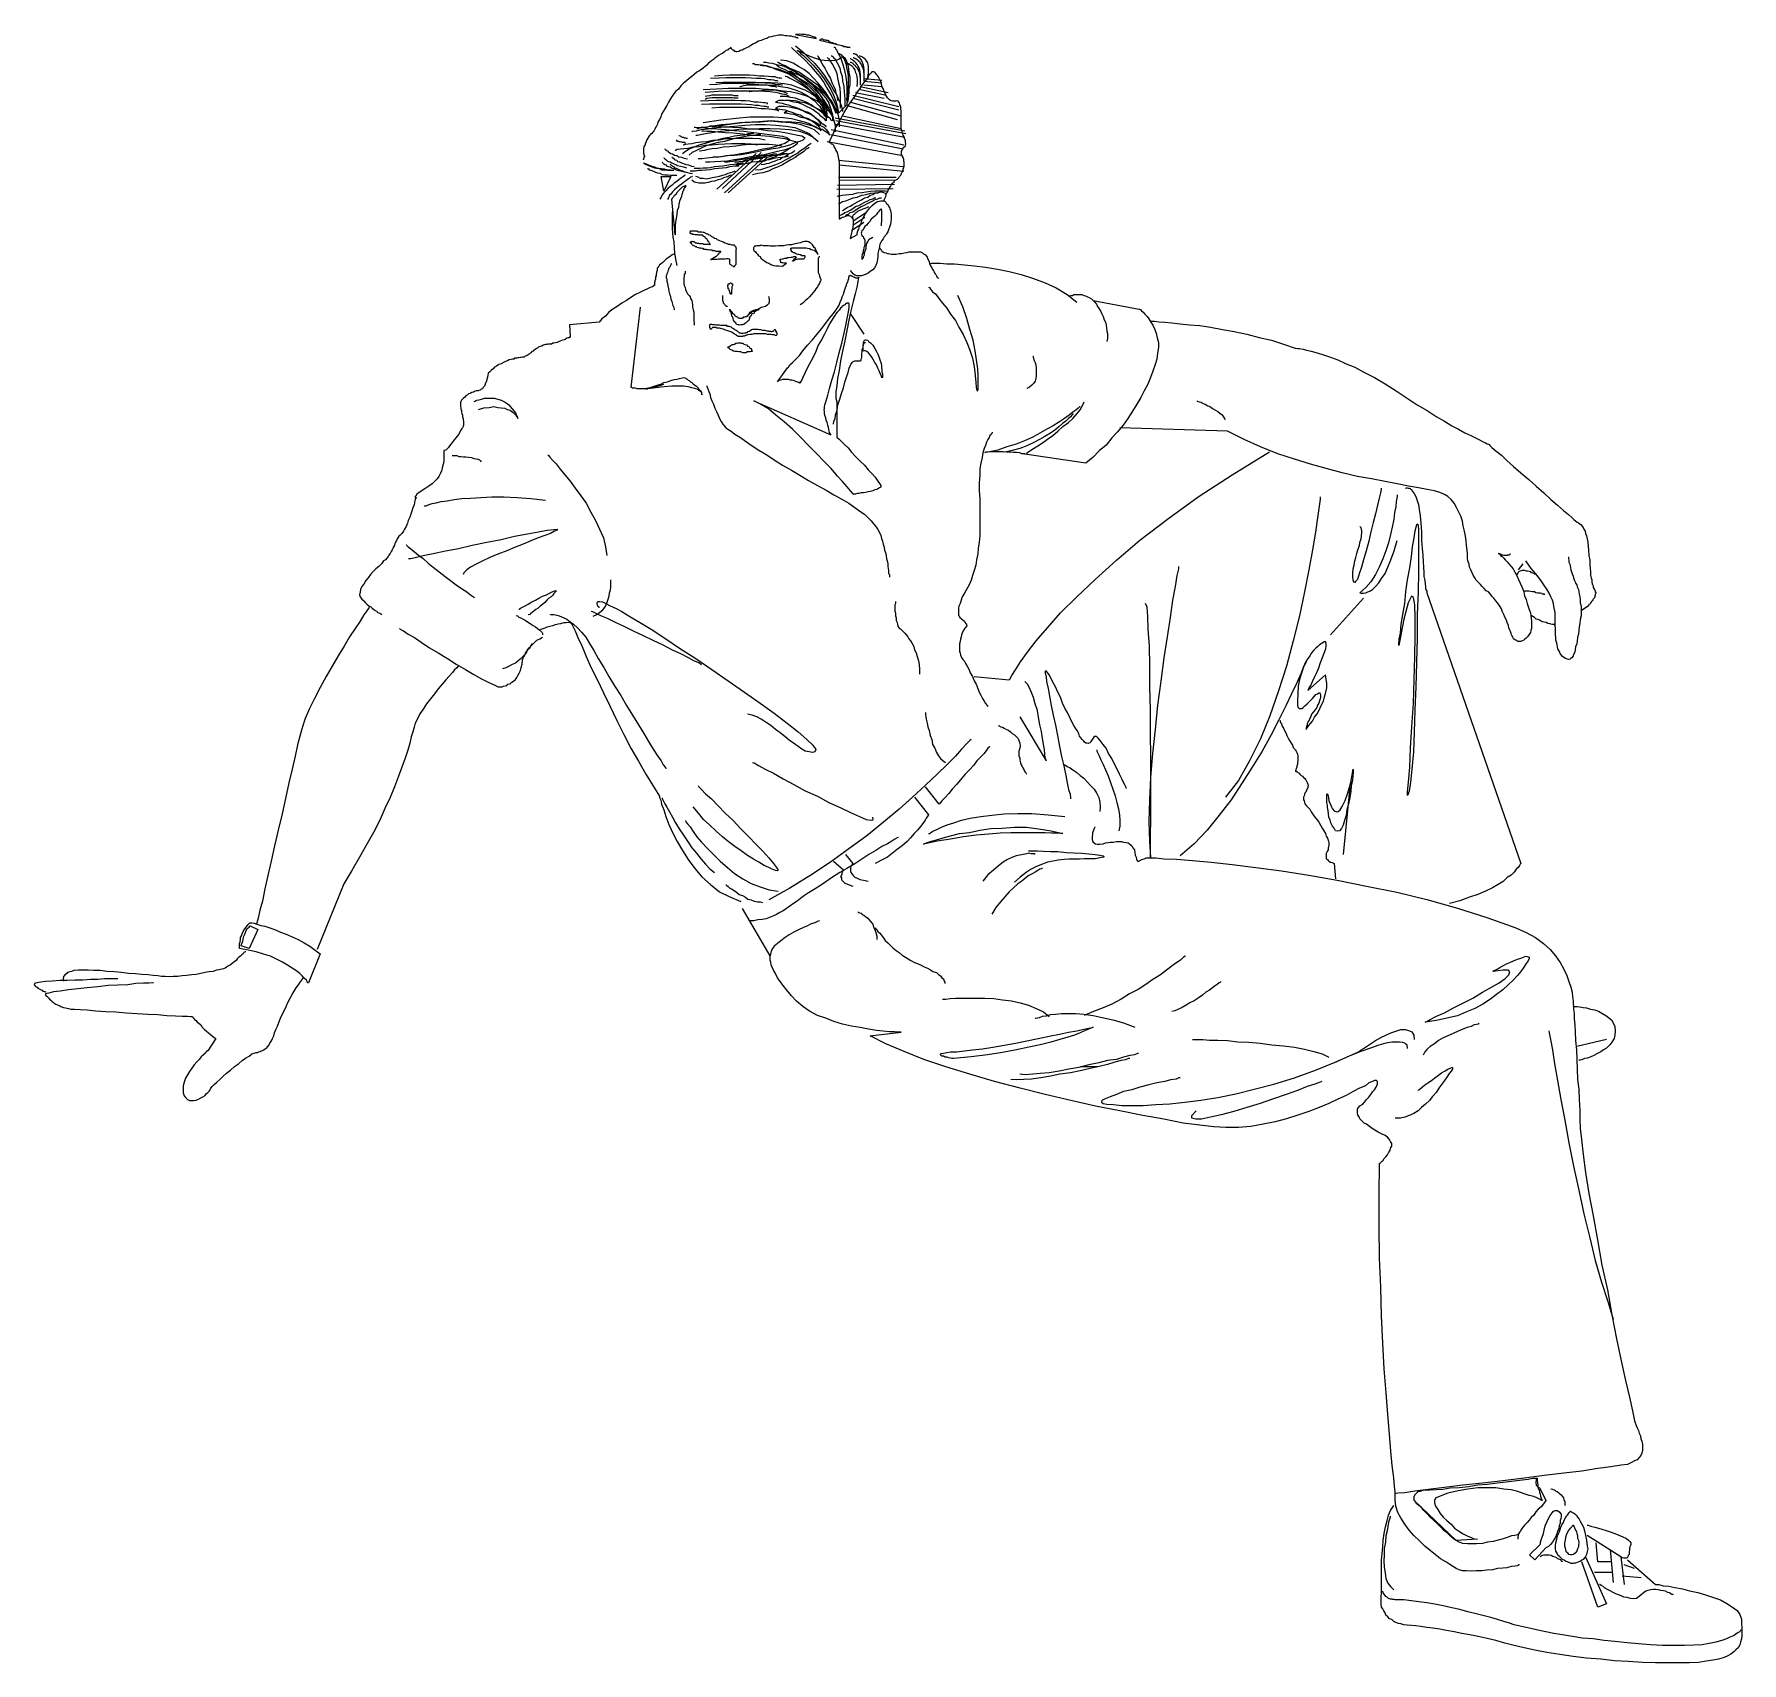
# Model space of a CAD drawing. Header units: millimetres. Extents: x -1627.97 to -1626.54, y 1778.14 to 1779.51.
import ezdxf

# ---------------------------------------------------------------- set-up
doc = ezdxf.new("R2010")
doc.units = ezdxf.units.MM
doc.header["$LTSCALE"] = 10
doc.layers.add('Humanos', color=2, linetype='Continuous')

msp = doc.modelspace()

# ---------------------------------------------------------------- linework, layer by layer
at = {"layer": 'Humanos'}
for points in [[(-1627.3485, 1779.5076), (-1627.3506, 1779.5073), (-1627.3523, 1779.5062), (-1627.3544, 1779.5055), (-1627.3569, 1779.5045), (-1627.3593, 1779.5038), (-1627.3614, 1779.5023), (-1627.3635, 1779.5016), (-1627.3657, 1779.5002), (-1627.3674, 1779.4992), (-1627.3699, 1779.4981), (-1627.3716, 1779.4971), (-1627.373, 1779.4964), (-1627.3744, 1779.496), (-1627.3758, 1779.4953), (-1627.3772, 1779.495), (-1627.3779, 1779.495)], [(-1627.326, 1779.5062), (-1627.326, 1779.5062), (-1627.3263, 1779.5066), (-1627.3274, 1779.5066), (-1627.3281, 1779.5073), (-1627.3288, 1779.5073), (-1627.3302, 1779.5076), (-1627.3316, 1779.508), (-1627.3334, 1779.508), (-1627.3351, 1779.5083), (-1627.3369, 1779.5083), (-1627.339, 1779.509), (-1627.3407, 1779.509), (-1627.3425, 1779.509), (-1627.3446, 1779.5083), (-1627.3467, 1779.508), (-1627.3485, 1779.5076)], [(-1627.3109, 1779.5062), (-1627.3109, 1779.5062), (-1627.3109, 1779.5066), (-1627.3112, 1779.5066), (-1627.3119, 1779.5073), (-1627.3126, 1779.5073), (-1627.3134, 1779.5076), (-1627.3147, 1779.508), (-1627.3155, 1779.5083), (-1627.3169, 1779.509), (-1627.3186, 1779.509), (-1627.32, 1779.5094), (-1627.3211, 1779.5094), (-1627.3228, 1779.5094), (-1627.3246, 1779.5097), (-1627.3263, 1779.5094), (-1627.3281, 1779.5094), (-1627.3109, 1779.5062)], [(-1627.2825, 1779.4985), (-1627.2832, 1779.4985), (-1627.2832, 1779.4985), (-1627.2839, 1779.4985), (-1627.2849, 1779.4985), (-1627.2856, 1779.4988), (-1627.2863, 1779.4992), (-1627.2877, 1779.4992), (-1627.2891, 1779.4999), (-1627.2905, 1779.5002), (-1627.2916, 1779.5006), (-1627.2933, 1779.5009), (-1627.2947, 1779.5016), (-1627.2962, 1779.502), (-1627.2972, 1779.5023), (-1627.2983, 1779.5027), (-1627.2997, 1779.5034), (-1627.3004, 1779.5041), (-1627.3011, 1779.5045), (-1627.3021, 1779.5045), (-1627.3028, 1779.5048), (-1627.3039, 1779.5048), (-1627.3046, 1779.5048), (-1627.3053, 1779.5055), (-1627.3056, 1779.5055), (-1627.3063, 1779.5055), (-1627.307, 1779.5055), (-1627.3074, 1779.5048), (-1627.3077, 1779.5048), (-1627.3077, 1779.5048), (-1627.3081, 1779.5048), (-1627.3081, 1779.5048), (-1627.3081, 1779.5048), (-1627.2825, 1779.4985)], [(-1627.3822, 1779.4985), (-1627.3822, 1779.4985), (-1627.3829, 1779.4981), (-1627.3836, 1779.4974), (-1627.3846, 1779.4971), (-1627.3853, 1779.4964), (-1627.3867, 1779.496), (-1627.3878, 1779.495), (-1627.3895, 1779.4936), (-1627.3909, 1779.4929), (-1627.3927, 1779.4918), (-1627.3941, 1779.4908), (-1627.3959, 1779.4897), (-1627.3969, 1779.4886), (-1627.3987, 1779.4873), (-1627.4001, 1779.4862), (-1627.4015, 1779.4851)], [(-1627.3779, 1779.495), (-1627.3783, 1779.4953), (-1627.379, 1779.4953), (-1627.3797, 1779.496), (-1627.3801, 1779.4964), (-1627.3804, 1779.4964), (-1627.3811, 1779.4967), (-1627.3811, 1779.4967), (-1627.3815, 1779.4971), (-1627.3815, 1779.4971), (-1627.3818, 1779.4974), (-1627.3818, 1779.4974), (-1627.3818, 1779.4981), (-1627.3822, 1779.4981), (-1627.3822, 1779.4981), (-1627.3822, 1779.4985), (-1627.3822, 1779.4985)], [(-1627.3316, 1779.4985), (-1627.326, 1779.4932), (-1627.3207, 1779.4886), (-1627.3158, 1779.4834), (-1627.3116, 1779.4785), (-1627.3077, 1779.4739), (-1627.3046, 1779.4693), (-1627.3021, 1779.4651), (-1627.2997, 1779.4609), (-1627.2979, 1779.4574), (-1627.2962, 1779.4539), (-1627.2947, 1779.4507), (-1627.2937, 1779.4483), (-1627.293, 1779.4462), (-1627.2926, 1779.4448), (-1627.2923, 1779.4434), (-1627.2923, 1779.4434)], [(-1627.3281, 1779.4999), (-1627.3221, 1779.495), (-1627.3169, 1779.4897), (-1627.3119, 1779.4851), (-1627.3077, 1779.4802), (-1627.3042, 1779.4753), (-1627.3011, 1779.4707), (-1627.2983, 1779.4665), (-1627.2962, 1779.4623), (-1627.2937, 1779.4585), (-1627.2923, 1779.455), (-1627.2909, 1779.4521), (-1627.2898, 1779.4493), (-1627.2895, 1779.4476), (-1627.2888, 1779.4462), (-1627.2888, 1779.4451), (-1627.2888, 1779.4448)], [(-1627.2849, 1779.4507), (-1627.2849, 1779.4511), (-1627.2849, 1779.4521), (-1627.2842, 1779.4535), (-1627.2839, 1779.4557), (-1627.2835, 1779.4581), (-1627.2832, 1779.4609), (-1627.2832, 1779.4637), (-1627.2825, 1779.4672), (-1627.2825, 1779.4704), (-1627.2825, 1779.4739), (-1627.2832, 1779.4771), (-1627.2835, 1779.4806), (-1627.2842, 1779.4837), (-1627.2853, 1779.4869), (-1627.2863, 1779.4894), (-1627.2888, 1779.4915), (-1627.2888, 1779.4915), (-1627.2888, 1779.4911), (-1627.2895, 1779.4908), (-1627.2898, 1779.4897), (-1627.2909, 1779.4894), (-1627.2923, 1779.4886), (-1627.2937, 1779.4879), (-1627.2954, 1779.4876), (-1627.2983, 1779.4873), (-1627.3007, 1779.4873), (-1627.3039, 1779.4876), (-1627.3074, 1779.4879), (-1627.3112, 1779.4894), (-1627.3158, 1779.4911), (-1627.3207, 1779.4932), (-1627.3267, 1779.496), (-1627.3263, 1779.496), (-1627.3249, 1779.495), (-1627.3239, 1779.4936), (-1627.3214, 1779.4918), (-1627.319, 1779.4894), (-1627.3165, 1779.4869), (-1627.3134, 1779.4837), (-1627.3102, 1779.4802), (-1627.3074, 1779.4764), (-1627.3042, 1779.4722), (-1627.3011, 1779.4676), (-1627.2986, 1779.4634), (-1627.2965, 1779.4585), (-1627.2944, 1779.4535), (-1627.293, 1779.4486), (-1627.2923, 1779.4434), (-1627.2849, 1779.4507)], [(-1627.3098, 1779.4915), (-1627.3095, 1779.4915), (-1627.3091, 1779.4908), (-1627.3084, 1779.4894), (-1627.3074, 1779.4876), (-1627.3063, 1779.4858), (-1627.3053, 1779.4837), (-1627.3035, 1779.4813), (-1627.3021, 1779.4785), (-1627.3007, 1779.4753), (-1627.299, 1779.4725), (-1627.2979, 1779.4693), (-1627.2965, 1779.4665), (-1627.2951, 1779.4634), (-1627.2944, 1779.4602), (-1627.2933, 1779.4574), (-1627.293, 1779.4542)], [(-1627.2983, 1779.4915), (-1627.2979, 1779.4915), (-1627.2972, 1779.4911), (-1627.2969, 1779.4908), (-1627.2962, 1779.4897), (-1627.2951, 1779.489), (-1627.2944, 1779.4876), (-1627.2933, 1779.4858), (-1627.2923, 1779.4837), (-1627.2912, 1779.4813), (-1627.2905, 1779.4781), (-1627.2891, 1779.4746), (-1627.2888, 1779.4707), (-1627.2877, 1779.4658), (-1627.2874, 1779.4613), (-1627.287, 1779.4557), (-1627.287, 1779.449)], [(-1627.2962, 1779.4988), (-1627.2954, 1779.4988), (-1627.2951, 1779.4985), (-1627.2947, 1779.4974), (-1627.2937, 1779.4964), (-1627.293, 1779.4946), (-1627.2923, 1779.4929), (-1627.2909, 1779.4908), (-1627.2898, 1779.4876), (-1627.2888, 1779.4851), (-1627.2877, 1779.4816), (-1627.287, 1779.4778), (-1627.286, 1779.4739), (-1627.2856, 1779.4693), (-1627.2853, 1779.4641), (-1627.2853, 1779.4592), (-1627.2856, 1779.4535)], [(-1627.2849, 1779.4507), (-1627.2849, 1779.4511), (-1627.2849, 1779.4525), (-1627.2842, 1779.4542), (-1627.2842, 1779.4563), (-1627.2839, 1779.4595), (-1627.2839, 1779.4623), (-1627.2839, 1779.4658), (-1627.2839, 1779.4697), (-1627.2839, 1779.4739), (-1627.2842, 1779.4771), (-1627.2853, 1779.4813), (-1627.2856, 1779.4841), (-1627.287, 1779.4876), (-1627.2881, 1779.4901), (-1627.2898, 1779.4925), (-1627.2923, 1779.4936)], [(-1627.28, 1779.4936), (-1627.2796, 1779.4936), (-1627.279, 1779.4936), (-1627.2786, 1779.4932), (-1627.2782, 1779.4929), (-1627.2775, 1779.4929), (-1627.2765, 1779.4918), (-1627.2758, 1779.4911), (-1627.2747, 1779.4901), (-1627.274, 1779.489), (-1627.273, 1779.4876), (-1627.2723, 1779.4862), (-1627.2716, 1779.4841), (-1627.2712, 1779.482), (-1627.2709, 1779.4799), (-1627.2709, 1779.4771), (-1627.2709, 1779.4743)], [(-1627.2677, 1779.4732), (-1627.2677, 1779.4739), (-1627.2677, 1779.4743), (-1627.2674, 1779.4746), (-1627.2674, 1779.476), (-1627.267, 1779.4767), (-1627.267, 1779.4781), (-1627.267, 1779.4799), (-1627.267, 1779.4813), (-1627.267, 1779.4827), (-1627.2674, 1779.4841), (-1627.2677, 1779.4858), (-1627.2688, 1779.4873), (-1627.2695, 1779.4886), (-1627.2709, 1779.4897), (-1627.2726, 1779.4908), (-1627.2747, 1779.4915)], [(-1627.4015, 1779.4851), (-1627.4025, 1779.4837), (-1627.4039, 1779.4827), (-1627.4053, 1779.4816), (-1627.4071, 1779.4802), (-1627.4092, 1779.4788), (-1627.411, 1779.4778), (-1627.4131, 1779.476), (-1627.4152, 1779.4743), (-1627.4173, 1779.4725), (-1627.4197, 1779.4707), (-1627.4222, 1779.4686), (-1627.4243, 1779.4665), (-1627.4264, 1779.4637), (-1627.4289, 1779.4616), (-1627.431, 1779.4585), (-1627.4327, 1779.456)], [(-1627.3643, 1779.4851), (-1627.3632, 1779.4851), (-1627.3618, 1779.4844), (-1627.3593, 1779.4844), (-1627.3562, 1779.4841), (-1627.3527, 1779.4834), (-1627.3485, 1779.482), (-1627.3442, 1779.4802), (-1627.339, 1779.4785), (-1627.3337, 1779.4764), (-1627.3288, 1779.4732), (-1627.3239, 1779.4697), (-1627.3186, 1779.4655), (-1627.3141, 1779.4609), (-1627.3098, 1779.455), (-1627.306, 1779.449), (-1627.3028, 1779.4416)], [(-1627.3579, 1779.4837), (-1627.3576, 1779.4837), (-1627.3558, 1779.4834), (-1627.3537, 1779.4834), (-1627.3506, 1779.4823), (-1627.3467, 1779.4816), (-1627.3428, 1779.4806), (-1627.3379, 1779.4788), (-1627.3334, 1779.4771), (-1627.3281, 1779.4746), (-1627.3228, 1779.4714), (-1627.3176, 1779.4683), (-1627.313, 1779.4641), (-1627.3081, 1779.4595), (-1627.3042, 1779.4539), (-1627.3004, 1779.4476), (-1627.2972, 1779.4402)], [(-1627.3551, 1779.4862), (-1627.3544, 1779.4862), (-1627.3527, 1779.4862), (-1627.3506, 1779.4858), (-1627.3478, 1779.4855), (-1627.3442, 1779.4844), (-1627.3397, 1779.4834), (-1627.3351, 1779.482), (-1627.3302, 1779.4802), (-1627.3249, 1779.4778), (-1627.32, 1779.4746), (-1627.3151, 1779.4711), (-1627.3098, 1779.4672), (-1627.3056, 1779.462), (-1627.3011, 1779.4567), (-1627.2972, 1779.4504), (-1627.2944, 1779.4434)], [(-1627.3442, 1779.4837), (-1627.3435, 1779.4834), (-1627.3425, 1779.4827), (-1627.3404, 1779.4816), (-1627.3372, 1779.4802), (-1627.3341, 1779.4785), (-1627.3302, 1779.4764), (-1627.3267, 1779.4739), (-1627.3228, 1779.4707), (-1627.3186, 1779.4676), (-1627.3151, 1779.4641), (-1627.3112, 1779.4602), (-1627.3081, 1779.456), (-1627.3056, 1779.4518), (-1627.3039, 1779.4469), (-1627.3025, 1779.442), (-1627.3025, 1779.437)], [(-1627.3432, 1779.4862), (-1627.3428, 1779.4862), (-1627.3414, 1779.4855), (-1627.3393, 1779.4844), (-1627.3369, 1779.4834), (-1627.3334, 1779.4816), (-1627.3299, 1779.4795), (-1627.326, 1779.4767), (-1627.3221, 1779.4739), (-1627.3183, 1779.4707), (-1627.3141, 1779.4672), (-1627.3109, 1779.4634), (-1627.3077, 1779.4592), (-1627.3053, 1779.4546), (-1627.3028, 1779.45), (-1627.3021, 1779.4448), (-1627.3018, 1779.4395)], [(-1627.2923, 1779.4434), (-1627.2926, 1779.4437), (-1627.293, 1779.4451), (-1627.2944, 1779.4472), (-1627.2962, 1779.45), (-1627.2979, 1779.4535), (-1627.3004, 1779.4567), (-1627.3028, 1779.4609), (-1627.306, 1779.4648), (-1627.3095, 1779.469), (-1627.313, 1779.4729), (-1627.3169, 1779.4767), (-1627.3211, 1779.4802), (-1627.3256, 1779.4827), (-1627.3302, 1779.4855), (-1627.3355, 1779.4873), (-1627.3407, 1779.4879)], [(-1627.339, 1779.4837), (-1627.3386, 1779.4834), (-1627.3372, 1779.4827), (-1627.3351, 1779.4816), (-1627.3323, 1779.4802), (-1627.3288, 1779.4785), (-1627.3256, 1779.4764), (-1627.3214, 1779.4739), (-1627.3176, 1779.4707), (-1627.3137, 1779.4676), (-1627.3098, 1779.4641), (-1627.3063, 1779.4602), (-1627.3028, 1779.456), (-1627.3004, 1779.4518), (-1627.2986, 1779.4469), (-1627.2972, 1779.442), (-1627.2972, 1779.437)], [(-1627.3334, 1779.4788), (-1627.333, 1779.4788), (-1627.3316, 1779.4785), (-1627.3295, 1779.4771), (-1627.3263, 1779.476), (-1627.3232, 1779.4743), (-1627.3193, 1779.4722), (-1627.3155, 1779.4693), (-1627.3116, 1779.4665), (-1627.3077, 1779.4634), (-1627.3039, 1779.4599), (-1627.3004, 1779.456), (-1627.2972, 1779.4518), (-1627.2947, 1779.4472), (-1627.2926, 1779.4427), (-1627.2916, 1779.4377), (-1627.2916, 1779.4321)], [(-1627.3018, 1779.4901), (-1627.3018, 1779.4901), (-1627.3011, 1779.4897), (-1627.3007, 1779.4894), (-1627.3, 1779.4886), (-1627.299, 1779.4873), (-1627.2983, 1779.4858), (-1627.2969, 1779.4841), (-1627.2962, 1779.482), (-1627.2947, 1779.4795), (-1627.2937, 1779.4767), (-1627.293, 1779.4732), (-1627.2923, 1779.469), (-1627.2912, 1779.4648), (-1627.2909, 1779.4595), (-1627.2909, 1779.4539), (-1627.2909, 1779.4476)], [(-1627.3004, 1779.4191), (-1627.3004, 1779.4191), (-1627.3, 1779.4191), (-1627.2997, 1779.4188), (-1627.299, 1779.4188), (-1627.2983, 1779.4177), (-1627.2972, 1779.4174), (-1627.2965, 1779.4167), (-1627.2962, 1779.4153), (-1627.2951, 1779.4139), (-1627.2944, 1779.4121), (-1627.2933, 1779.4104), (-1627.2926, 1779.4079), (-1627.2923, 1779.4051), (-1627.2916, 1779.4023), (-1627.2916, 1779.3988), (-1627.2916, 1779.3949), (-1627.2916, 1779.3911), (-1627.2916, 1779.3872), (-1627.2916, 1779.383), (-1627.2916, 1779.3798), (-1627.2916, 1779.3756), (-1627.2916, 1779.3728), (-1627.2916, 1779.3696), (-1627.2916, 1779.3668), (-1627.2916, 1779.364), (-1627.2916, 1779.3619), (-1627.2916, 1779.3598), (-1627.2916, 1779.3581), (-1627.2916, 1779.3566), (-1627.2916, 1779.3559), (-1627.2916, 1779.3549), (-1627.2916, 1779.3549), (-1627.2912, 1779.3549), (-1627.2909, 1779.3552), (-1627.2898, 1779.3559), (-1627.2888, 1779.3563), (-1627.2874, 1779.3566), (-1627.286, 1779.357), (-1627.2849, 1779.3577), (-1627.2835, 1779.3577), (-1627.2821, 1779.357), (-1627.2814, 1779.3563), (-1627.2803, 1779.3549), (-1627.28, 1779.3531), (-1627.28, 1779.3507), (-1627.2803, 1779.3475), (-1627.2814, 1779.3433), (-1627.2825, 1779.3384), (-1627.2768, 1779.3415), (-1627.2765, 1779.3419), (-1627.2765, 1779.343), (-1627.2761, 1779.3447), (-1627.2751, 1779.3461), (-1627.2747, 1779.3486), (-1627.2733, 1779.351), (-1627.2726, 1779.3535), (-1627.2712, 1779.3563), (-1627.2695, 1779.3595), (-1627.2677, 1779.3619), (-1627.266, 1779.364), (-1627.2639, 1779.3661), (-1627.2618, 1779.3679), (-1627.2596, 1779.3693), (-1627.2568, 1779.37), (-1627.254, 1779.37), (-1627.254, 1779.37), (-1627.254, 1779.3707), (-1627.2537, 1779.3714), (-1627.253, 1779.3725), (-1627.2526, 1779.3735), (-1627.2523, 1779.3746), (-1627.2519, 1779.3763), (-1627.2509, 1779.3774), (-1627.2505, 1779.3788), (-1627.2495, 1779.3805), (-1627.2487, 1779.3819), (-1627.2481, 1779.383), (-1627.247, 1779.3847), (-1627.2456, 1779.3858), (-1627.2449, 1779.3872), (-1627.2438, 1779.3875), (-1627.2428, 1779.3882), (-1627.2417, 1779.3893), (-1627.241, 1779.3903), (-1627.24, 1779.3914), (-1627.2393, 1779.3928), (-1627.2389, 1779.3939), (-1627.2379, 1779.3953), (-1627.2379, 1779.3967), (-1627.2375, 1779.3977), (-1627.2372, 1779.3991), (-1627.2372, 1779.4009), (-1627.2372, 1779.4023), (-1627.2375, 1779.4033), (-1627.2375, 1779.4047), (-1627.2379, 1779.4062), (-1627.2389, 1779.4076), (-1627.2389, 1779.4076), (-1627.2389, 1779.4079), (-1627.2389, 1779.4079), (-1627.2389, 1779.4083), (-1627.2393, 1779.4086), (-1627.2393, 1779.4093), (-1627.2393, 1779.4097), (-1627.2393, 1779.41), (-1627.2393, 1779.4104), (-1627.2393, 1779.4114), (-1627.2393, 1779.4118), (-1627.2389, 1779.4121), (-1627.2389, 1779.4132), (-1627.2382, 1779.4135), (-1627.2379, 1779.4142), (-1627.2375, 1779.4149), (-1627.2365, 1779.4156), (-1627.2361, 1779.416), (-1627.2361, 1779.417), (-1627.2358, 1779.4177), (-1627.2361, 1779.4188), (-1627.2361, 1779.4195), (-1627.2361, 1779.4209), (-1627.2365, 1779.4216), (-1627.2372, 1779.423), (-1627.2375, 1779.4241), (-1627.2379, 1779.4251), (-1627.2382, 1779.4262), (-1627.2389, 1779.4272), (-1627.2389, 1779.4286), (-1627.2393, 1779.4297), (-1627.2396, 1779.4307), (-1627.2396, 1779.4321), (-1627.2396, 1779.4339), (-1627.2396, 1779.4353), (-1627.2396, 1779.4374), (-1627.2396, 1779.4391), (-1627.2396, 1779.4413), (-1627.2396, 1779.4434), (-1627.2396, 1779.4451), (-1627.24, 1779.4472), (-1627.24, 1779.449), (-1627.2407, 1779.4504), (-1627.241, 1779.4521), (-1627.2417, 1779.4528), (-1627.2421, 1779.4535), (-1627.2435, 1779.4539), (-1627.2445, 1779.4535), (-1627.2456, 1779.4535), (-1627.247, 1779.4535), (-1627.2481, 1779.4539), (-1627.2487, 1779.4542), (-1627.2495, 1779.4546), (-1627.2505, 1779.4557), (-1627.2512, 1779.4563), (-1627.2519, 1779.4578), (-1627.2526, 1779.4585), (-1627.253, 1779.4599), (-1627.2537, 1779.4613), (-1627.254, 1779.462), (-1627.2544, 1779.4634), (-1627.2547, 1779.4641), (-1627.2554, 1779.4651), (-1627.2558, 1779.4658), (-1627.2558, 1779.4669), (-1627.2561, 1779.4676), (-1627.2565, 1779.469), (-1627.2568, 1779.4704), (-1627.2575, 1779.4714), (-1627.2582, 1779.4725), (-1627.2586, 1779.4739), (-1627.2596, 1779.475), (-1627.2603, 1779.476), (-1627.261, 1779.4767), (-1627.2618, 1779.4778), (-1627.2628, 1779.4781), (-1627.2635, 1779.4781), (-1627.2642, 1779.4781), (-1627.2649, 1779.4771), (-1627.2656, 1779.4764), (-1627.267, 1779.475), (-1627.2677, 1779.4732), (-1627.2691, 1779.4714), (-1627.2709, 1779.4693), (-1627.2726, 1779.4669), (-1627.2744, 1779.4641), (-1627.2765, 1779.4613), (-1627.2786, 1779.4578), (-1627.2814, 1779.4542), (-1627.2839, 1779.4504), (-1627.2863, 1779.4462), (-1627.2891, 1779.4413), (-1627.2916, 1779.4363), (-1627.2947, 1779.4314), (-1627.2972, 1779.4251), (-1627.3004, 1779.4191)], [(-1627.2856, 1779.4858), (-1627.2853, 1779.4858), (-1627.2853, 1779.4855), (-1627.2849, 1779.4855), (-1627.2839, 1779.4851), (-1627.2832, 1779.4844), (-1627.2821, 1779.4841), (-1627.2814, 1779.4834), (-1627.2803, 1779.4823), (-1627.2796, 1779.4813), (-1627.2786, 1779.4799), (-1627.2782, 1779.4781), (-1627.2775, 1779.4764), (-1627.2768, 1779.4743), (-1627.2765, 1779.4714), (-1627.2765, 1779.469), (-1627.2768, 1779.4658)], [(-1627.2825, 1779.4894), (-1627.2825, 1779.4894), (-1627.2821, 1779.4894), (-1627.2818, 1779.489), (-1627.2807, 1779.4886), (-1627.2803, 1779.4879), (-1627.2796, 1779.4876), (-1627.2786, 1779.4869), (-1627.2779, 1779.4858), (-1627.2768, 1779.4844), (-1627.2761, 1779.4834), (-1627.2751, 1779.4816), (-1627.2747, 1779.4799), (-1627.2744, 1779.4778), (-1627.274, 1779.4753), (-1627.274, 1779.4729), (-1627.274, 1779.4697)], [(-1627.2825, 1779.4862), (-1627.2825, 1779.4862), (-1627.2821, 1779.4862), (-1627.2818, 1779.4862), (-1627.2807, 1779.4858), (-1627.2803, 1779.4855), (-1627.2796, 1779.4844), (-1627.2786, 1779.4837), (-1627.2779, 1779.4827), (-1627.2768, 1779.482), (-1627.2761, 1779.4802), (-1627.2751, 1779.4788), (-1627.2747, 1779.4767), (-1627.2744, 1779.4746), (-1627.274, 1779.4725), (-1627.274, 1779.4697), (-1627.274, 1779.4669)], [(-1627.28, 1779.4901), (-1627.2796, 1779.4901), (-1627.279, 1779.4897), (-1627.2786, 1779.4897), (-1627.2782, 1779.4894), (-1627.2775, 1779.489), (-1627.2765, 1779.4886), (-1627.2758, 1779.4876), (-1627.2747, 1779.4869), (-1627.274, 1779.4855), (-1627.273, 1779.4841), (-1627.2723, 1779.4823), (-1627.2716, 1779.4806), (-1627.2712, 1779.4785), (-1627.2709, 1779.476), (-1627.2709, 1779.4732), (-1627.2709, 1779.4704)], [(-1627.3348, 1779.4595), (-1627.3348, 1779.4595), (-1627.3351, 1779.4599), (-1627.3358, 1779.4602), (-1627.3369, 1779.4609), (-1627.3386, 1779.4613), (-1627.3407, 1779.4616), (-1627.3432, 1779.4623), (-1627.3467, 1779.463), (-1627.3509, 1779.4634), (-1627.3558, 1779.4637), (-1627.3614, 1779.4641), (-1627.3681, 1779.4641), (-1627.3758, 1779.4641), (-1627.3846, 1779.4641), (-1627.3945, 1779.4637), (-1627.4057, 1779.463)], [(-1627.3334, 1779.4574), (-1627.3334, 1779.4574), (-1627.3337, 1779.4578), (-1627.3348, 1779.4581), (-1627.3355, 1779.4585), (-1627.3372, 1779.4592), (-1627.3393, 1779.4595), (-1627.3421, 1779.4602), (-1627.3453, 1779.4609), (-1627.3495, 1779.4613), (-1627.3541, 1779.4616), (-1627.36, 1779.462), (-1627.3667, 1779.462), (-1627.3744, 1779.462), (-1627.3832, 1779.462), (-1627.393, 1779.4616), (-1627.4039, 1779.4609)], [(-1627.3442, 1779.4651), (-1627.3446, 1779.4655), (-1627.345, 1779.4655), (-1627.3463, 1779.4658), (-1627.3481, 1779.4658), (-1627.3499, 1779.4665), (-1627.3523, 1779.4669), (-1627.3555, 1779.4669), (-1627.359, 1779.4672), (-1627.3629, 1779.4676), (-1627.3671, 1779.4676), (-1627.3716, 1779.4683), (-1627.3766, 1779.4683), (-1627.3818, 1779.4683), (-1627.3878, 1779.4683), (-1627.3941, 1779.4676), (-1627.4004, 1779.4672)], [(-1627.3428, 1779.4704), (-1627.3428, 1779.4704), (-1627.3435, 1779.4707), (-1627.3446, 1779.4707), (-1627.3463, 1779.4711), (-1627.3485, 1779.4714), (-1627.3509, 1779.4714), (-1627.3541, 1779.4722), (-1627.3572, 1779.4725), (-1627.3611, 1779.4725), (-1627.3653, 1779.4729), (-1627.3702, 1779.4732), (-1627.3748, 1779.4732), (-1627.3804, 1779.4732), (-1627.3864, 1779.4732), (-1627.3923, 1779.4729), (-1627.3994, 1779.4725)], [(-1627.3397, 1779.4725), (-1627.3397, 1779.4725), (-1627.3407, 1779.4729), (-1627.3421, 1779.4729), (-1627.3432, 1779.4732), (-1627.3453, 1779.4739), (-1627.3481, 1779.4739), (-1627.3509, 1779.4743), (-1627.3544, 1779.4746), (-1627.3583, 1779.4746), (-1627.3625, 1779.475), (-1627.3671, 1779.4753), (-1627.3723, 1779.4753), (-1627.3776, 1779.4753), (-1627.3832, 1779.4753), (-1627.3895, 1779.475), (-1627.3962, 1779.4746)], [(-1627.339, 1779.4669), (-1627.3393, 1779.4669), (-1627.3397, 1779.4669), (-1627.3411, 1779.4672), (-1627.3428, 1779.4672), (-1627.345, 1779.4676), (-1627.3478, 1779.4683), (-1627.3502, 1779.4686), (-1627.3537, 1779.4686), (-1627.3576, 1779.469), (-1627.3618, 1779.4693), (-1627.3664, 1779.4693), (-1627.3716, 1779.4693), (-1627.3766, 1779.4693), (-1627.3829, 1779.4693), (-1627.3888, 1779.4693), (-1627.3951, 1779.469)], [(-1627.3748, 1779.4658), (-1627.3744, 1779.4658), (-1627.3727, 1779.4665), (-1627.3702, 1779.4669), (-1627.3664, 1779.4672), (-1627.3625, 1779.4672), (-1627.3572, 1779.4672), (-1627.352, 1779.4672), (-1627.3463, 1779.4669), (-1627.3407, 1779.4658), (-1627.3348, 1779.4651), (-1627.3284, 1779.463), (-1627.3228, 1779.4609), (-1627.3176, 1779.4578), (-1627.3126, 1779.4542), (-1627.3081, 1779.4493), (-1627.3046, 1779.4437)], [(-1627.372, 1779.4683), (-1627.3716, 1779.4683), (-1627.3699, 1779.4686), (-1627.3671, 1779.469), (-1627.3635, 1779.4693), (-1627.3593, 1779.4693), (-1627.3544, 1779.4693), (-1627.3488, 1779.4693), (-1627.3432, 1779.469), (-1627.3376, 1779.4683), (-1627.3316, 1779.4672), (-1627.326, 1779.4651), (-1627.3204, 1779.463), (-1627.3147, 1779.4599), (-1627.3098, 1779.4563), (-1627.3056, 1779.4518), (-1627.3018, 1779.4462)], [(-1627.3671, 1779.4616), (-1627.3664, 1779.4616), (-1627.3646, 1779.462), (-1627.3618, 1779.4623), (-1627.3583, 1779.4623), (-1627.3541, 1779.463), (-1627.3495, 1779.463), (-1627.3442, 1779.463), (-1627.3386, 1779.4623), (-1627.3323, 1779.4616), (-1627.3263, 1779.4602), (-1627.3207, 1779.4585), (-1627.3151, 1779.4563), (-1627.3095, 1779.4535), (-1627.3046, 1779.4493), (-1627.3004, 1779.4451), (-1627.2965, 1779.4395)], [(-1627.3369, 1779.4746), (-1627.3362, 1779.4746), (-1627.3351, 1779.4743), (-1627.333, 1779.4729), (-1627.3302, 1779.4714), (-1627.3267, 1779.4697), (-1627.3232, 1779.4676), (-1627.3193, 1779.4651), (-1627.3155, 1779.462), (-1627.3116, 1779.4592), (-1627.3077, 1779.4557), (-1627.3042, 1779.4518), (-1627.3007, 1779.4472), (-1627.2983, 1779.443), (-1627.2965, 1779.4381), (-1627.2951, 1779.4335), (-1627.2951, 1779.4279)], [(-1627.2751, 1779.4637), (-1627.2519, 1779.4585)], [(-1627.274, 1779.4658), (-1627.2505, 1779.4609)], [(-1627.2709, 1779.4725), (-1627.2558, 1779.4711)], [(-1627.2709, 1779.4704), (-1627.2558, 1779.469)], [(-1627.2709, 1779.4672), (-1627.2558, 1779.4658)], [(-1627.4327, 1779.456), (-1627.4348, 1779.4528), (-1627.4362, 1779.45), (-1627.4376, 1779.4472), (-1627.439, 1779.4448), (-1627.4404, 1779.4427), (-1627.4411, 1779.4402), (-1627.4422, 1779.4381), (-1627.4436, 1779.436), (-1627.4439, 1779.4342), (-1627.4447, 1779.4325), (-1627.4457, 1779.4314), (-1627.4461, 1779.43), (-1627.4468, 1779.429), (-1627.4475, 1779.4279), (-1627.4482, 1779.4272), (-1627.4485, 1779.4265)], [(-1627.3516, 1779.4511), (-1627.3516, 1779.4518), (-1627.3523, 1779.4518), (-1627.3537, 1779.4521), (-1627.3551, 1779.4521), (-1627.3572, 1779.4525), (-1627.3597, 1779.4528), (-1627.3629, 1779.4528), (-1627.3664, 1779.4535), (-1627.3702, 1779.4539), (-1627.3741, 1779.4539), (-1627.379, 1779.4542), (-1627.3839, 1779.4542), (-1627.3892, 1779.4542), (-1627.3948, 1779.4542), (-1627.4015, 1779.4539), (-1627.4078, 1779.4535)], [(-1627.3506, 1779.4486), (-1627.3509, 1779.4486), (-1627.3516, 1779.4486), (-1627.3527, 1779.449), (-1627.3544, 1779.449), (-1627.3569, 1779.4493), (-1627.3593, 1779.45), (-1627.3618, 1779.45), (-1627.3653, 1779.4504), (-1627.3692, 1779.4507), (-1627.3737, 1779.4511), (-1627.3779, 1779.4511), (-1627.3832, 1779.4511), (-1627.3885, 1779.4511), (-1627.3945, 1779.4511), (-1627.4004, 1779.4511), (-1627.4071, 1779.4507)], [(-1627.3762, 1779.4581), (-1627.3766, 1779.4581), (-1627.3772, 1779.4581), (-1627.3783, 1779.4581), (-1627.3797, 1779.4581), (-1627.3811, 1779.4585), (-1627.3832, 1779.4585), (-1627.385, 1779.4585), (-1627.3871, 1779.4585), (-1627.3895, 1779.4585), (-1627.392, 1779.4585), (-1627.3941, 1779.4585), (-1627.3962, 1779.4585), (-1627.3983, 1779.4585), (-1627.4004, 1779.4581), (-1627.4025, 1779.4578), (-1627.4039, 1779.4574)], [(-1627.3762, 1779.456), (-1627.3766, 1779.456), (-1627.3772, 1779.456), (-1627.3783, 1779.456), (-1627.3797, 1779.456), (-1627.3811, 1779.4563), (-1627.3832, 1779.4563), (-1627.385, 1779.4563), (-1627.3871, 1779.4563), (-1627.3895, 1779.4563), (-1627.392, 1779.4563), (-1627.3941, 1779.4563), (-1627.3962, 1779.4563), (-1627.3983, 1779.4563), (-1627.4004, 1779.456), (-1627.4025, 1779.4557), (-1627.4039, 1779.455)], [(-1627.3421, 1779.4455), (-1627.3425, 1779.4455), (-1627.3428, 1779.4455), (-1627.3442, 1779.4462), (-1627.346, 1779.4462), (-1627.3478, 1779.4465), (-1627.3502, 1779.4469), (-1627.3534, 1779.4472), (-1627.3569, 1779.4472), (-1627.3607, 1779.4476), (-1627.365, 1779.4483), (-1627.3692, 1779.4483), (-1627.3744, 1779.4483), (-1627.3797, 1779.4483), (-1627.3853, 1779.4483), (-1627.392, 1779.4483), (-1627.3983, 1779.4476)], [(-1627.3421, 1779.4542), (-1627.345, 1779.4528)], [(-1627.345, 1779.4528), (-1627.3446, 1779.4528), (-1627.3432, 1779.4525), (-1627.3414, 1779.4521), (-1627.3393, 1779.4518), (-1627.3369, 1779.4511), (-1627.3341, 1779.4504), (-1627.3313, 1779.4493), (-1627.3278, 1779.4483), (-1627.3242, 1779.4469), (-1627.3211, 1779.4455), (-1627.3176, 1779.4444), (-1627.3147, 1779.4427), (-1627.3119, 1779.4402), (-1627.3098, 1779.4381), (-1627.3081, 1779.436), (-1627.307, 1779.4339)], [(-1627.3421, 1779.449), (-1627.345, 1779.4476)], [(-1627.345, 1779.4476), (-1627.3446, 1779.4476), (-1627.3432, 1779.4472), (-1627.3414, 1779.4469), (-1627.3393, 1779.4465), (-1627.3369, 1779.4462), (-1627.3341, 1779.4451), (-1627.3313, 1779.4444), (-1627.3278, 1779.443), (-1627.3242, 1779.442), (-1627.3211, 1779.4402), (-1627.3176, 1779.4391), (-1627.3147, 1779.4374), (-1627.3119, 1779.4353), (-1627.3098, 1779.4335), (-1627.3081, 1779.4314), (-1627.307, 1779.4286)], [(-1627.3025, 1779.437), (-1627.3025, 1779.437), (-1627.3028, 1779.4374), (-1627.3039, 1779.4388), (-1627.3053, 1779.4395), (-1627.307, 1779.4409), (-1627.3084, 1779.4427), (-1627.3109, 1779.4444), (-1627.3134, 1779.4462), (-1627.3158, 1779.4476), (-1627.319, 1779.449), (-1627.3221, 1779.4507), (-1627.3256, 1779.4521), (-1627.3295, 1779.4528), (-1627.3334, 1779.4539), (-1627.3376, 1779.4542), (-1627.3421, 1779.4542)], [(-1627.3025, 1779.4318), (-1627.3025, 1779.4318), (-1627.3028, 1779.4325), (-1627.3039, 1779.4335), (-1627.3053, 1779.4342), (-1627.307, 1779.436), (-1627.3084, 1779.4374), (-1627.3109, 1779.4391), (-1627.3134, 1779.4409), (-1627.3158, 1779.4427), (-1627.319, 1779.4437), (-1627.3221, 1779.4455), (-1627.3256, 1779.4469), (-1627.3295, 1779.4476), (-1627.3334, 1779.4486), (-1627.3376, 1779.449), (-1627.3421, 1779.449)], [(-1627.3018, 1779.4395), (-1627.3018, 1779.4398), (-1627.3025, 1779.4402), (-1627.3035, 1779.4413), (-1627.3046, 1779.4427), (-1627.306, 1779.4437), (-1627.3077, 1779.4455), (-1627.3098, 1779.4469), (-1627.3126, 1779.4486), (-1627.3151, 1779.4504), (-1627.3183, 1779.4521), (-1627.3211, 1779.4535), (-1627.3246, 1779.4546), (-1627.3284, 1779.456), (-1627.3323, 1779.4567), (-1627.3369, 1779.4574), (-1627.3411, 1779.4574)], [(-1627.2972, 1779.437), (-1627.2972, 1779.437), (-1627.2983, 1779.4374), (-1627.299, 1779.4388), (-1627.3, 1779.4395), (-1627.3018, 1779.4409), (-1627.3035, 1779.4427), (-1627.3056, 1779.4444), (-1627.3081, 1779.4462), (-1627.3109, 1779.4476), (-1627.3137, 1779.449), (-1627.3169, 1779.4507), (-1627.3204, 1779.4521), (-1627.3242, 1779.4528), (-1627.3281, 1779.4539), (-1627.3323, 1779.4542), (-1627.3369, 1779.4542)], [(-1627.2849, 1779.45), (-1627.2431, 1779.4381)], [(-1627.2821, 1779.4528), (-1627.24, 1779.4413)], [(-1627.2803, 1779.4585), (-1627.2417, 1779.449)], [(-1627.2803, 1779.456), (-1627.2417, 1779.4462)], [(-1627.2779, 1779.4609), (-1627.254, 1779.456)], [(-1627.4152, 1779.4279), (-1627.4145, 1779.4283), (-1627.4113, 1779.4286), (-1627.4074, 1779.4297), (-1627.4018, 1779.4304), (-1627.3948, 1779.4314), (-1627.3874, 1779.4321), (-1627.3794, 1779.4325), (-1627.3706, 1779.4335), (-1627.3618, 1779.4339), (-1627.3534, 1779.4339), (-1627.3446, 1779.4335), (-1627.3362, 1779.4325), (-1627.3288, 1779.4314), (-1627.3225, 1779.429), (-1627.3169, 1779.4265), (-1627.313, 1779.423)], [(-1627.411, 1779.4307), (-1627.4099, 1779.4307), (-1627.4071, 1779.4318), (-1627.4025, 1779.4321), (-1627.3976, 1779.4328), (-1627.3906, 1779.4339), (-1627.3832, 1779.4346), (-1627.3748, 1779.4356), (-1627.3664, 1779.436), (-1627.3576, 1779.4363), (-1627.3488, 1779.437), (-1627.3404, 1779.4363), (-1627.332, 1779.4356), (-1627.3246, 1779.4342), (-1627.3183, 1779.4321), (-1627.3126, 1779.4297), (-1627.3081, 1779.4255)], [(-1627.307, 1779.4286), (-1627.307, 1779.429), (-1627.3077, 1779.4297), (-1627.3091, 1779.4304), (-1627.3109, 1779.4318), (-1627.3134, 1779.4328), (-1627.3165, 1779.4346), (-1627.3207, 1779.436), (-1627.326, 1779.4374), (-1627.3316, 1779.4388), (-1627.3386, 1779.4395), (-1627.3467, 1779.4402), (-1627.3558, 1779.4402), (-1627.3664, 1779.4402), (-1627.3779, 1779.4391), (-1627.3909, 1779.4377), (-1627.4057, 1779.4353)], [(-1627.2997, 1779.4251), (-1627.2997, 1779.4251), (-1627.3004, 1779.4262), (-1627.3018, 1779.4269), (-1627.3035, 1779.4283), (-1627.306, 1779.4297), (-1627.3095, 1779.4307), (-1627.3134, 1779.4325), (-1627.3186, 1779.4339), (-1627.3242, 1779.4353), (-1627.3313, 1779.436), (-1627.3393, 1779.4363), (-1627.3485, 1779.437), (-1627.359, 1779.4363), (-1627.3706, 1779.4356), (-1627.3836, 1779.4339), (-1627.3983, 1779.4318)], [(-1627.3348, 1779.4455), (-1627.3376, 1779.4437)], [(-1627.3376, 1779.4437), (-1627.3372, 1779.4437), (-1627.3358, 1779.4437), (-1627.3348, 1779.4434), (-1627.3323, 1779.443), (-1627.3299, 1779.4427), (-1627.3267, 1779.4416), (-1627.3239, 1779.4402), (-1627.3204, 1779.4395), (-1627.3172, 1779.4381), (-1627.3137, 1779.437), (-1627.3102, 1779.4353), (-1627.3077, 1779.4335), (-1627.3046, 1779.4318), (-1627.3025, 1779.4297), (-1627.3007, 1779.4272), (-1627.2997, 1779.4251)], [(-1627.2951, 1779.4395), (-1627.2365, 1779.4286)], [(-1627.2951, 1779.4342), (-1627.2365, 1779.4234)], [(-1627.2944, 1779.4374), (-1627.2358, 1779.4265)], [(-1627.2888, 1779.4413), (-1627.2396, 1779.4307)], [(-1627.4485, 1779.4265), (-1627.4496, 1779.4262), (-1627.4503, 1779.4251), (-1627.451, 1779.4244), (-1627.4517, 1779.423), (-1627.452, 1779.4223), (-1627.4531, 1779.4209), (-1627.4534, 1779.4195), (-1627.4541, 1779.4181), (-1627.4541, 1779.417), (-1627.4552, 1779.4156), (-1627.4552, 1779.4149), (-1627.4555, 1779.4135), (-1627.4555, 1779.4121), (-1627.4555, 1779.4114), (-1627.4555, 1779.4104), (-1627.4555, 1779.4097)], [(-1627.4208, 1779.4181), (-1627.4208, 1779.4188), (-1627.4215, 1779.4188), (-1627.4215, 1779.4188), (-1627.4218, 1779.4188), (-1627.4218, 1779.4188), (-1627.4222, 1779.4188), (-1627.4229, 1779.4188), (-1627.4236, 1779.4191), (-1627.4239, 1779.4191), (-1627.4243, 1779.4191), (-1627.4254, 1779.4195), (-1627.4257, 1779.4195), (-1627.426, 1779.4198), (-1627.4271, 1779.4198), (-1627.4278, 1779.4205), (-1627.4282, 1779.4205)], [(-1627.4187, 1779.4223), (-1627.4187, 1779.4223), (-1627.419, 1779.4223), (-1627.419, 1779.4223), (-1627.4197, 1779.4223), (-1627.4197, 1779.4223), (-1627.4201, 1779.4226), (-1627.4208, 1779.4226), (-1627.4215, 1779.4226), (-1627.4218, 1779.423), (-1627.4222, 1779.423), (-1627.4229, 1779.423), (-1627.4236, 1779.4234), (-1627.4239, 1779.4234), (-1627.4246, 1779.4241), (-1627.4257, 1779.4244), (-1627.426, 1779.4244)], [(-1627.3632, 1779.4265), (-1627.3635, 1779.4265), (-1627.3653, 1779.4262), (-1627.3681, 1779.4262), (-1627.3709, 1779.4251), (-1627.3748, 1779.4248), (-1627.3794, 1779.4241), (-1627.3839, 1779.423), (-1627.3888, 1779.4223), (-1627.3941, 1779.4209), (-1627.3994, 1779.4195), (-1627.4039, 1779.4181), (-1627.4092, 1779.4167), (-1627.4131, 1779.4149), (-1627.4173, 1779.4132), (-1627.4204, 1779.4114), (-1627.4229, 1779.4093)], [(-1627.4225, 1779.417), (-1627.4222, 1779.417), (-1627.4204, 1779.4174), (-1627.4183, 1779.4177), (-1627.4152, 1779.4181), (-1627.4117, 1779.4188), (-1627.4074, 1779.4195), (-1627.4025, 1779.4198), (-1627.3976, 1779.4209), (-1627.3923, 1779.4212), (-1627.3867, 1779.4223), (-1627.3811, 1779.4223), (-1627.3755, 1779.4226), (-1627.3692, 1779.4226), (-1627.3643, 1779.4226), (-1627.3583, 1779.4223), (-1627.3537, 1779.4212)], [(-1627.3572, 1779.4255), (-1627.3576, 1779.4255), (-1627.3593, 1779.4255), (-1627.3618, 1779.4251), (-1627.365, 1779.4248), (-1627.3688, 1779.4241), (-1627.373, 1779.4234), (-1627.3779, 1779.4226), (-1627.3829, 1779.4212), (-1627.3878, 1779.4198), (-1627.393, 1779.4188), (-1627.3983, 1779.4174), (-1627.4032, 1779.416), (-1627.4074, 1779.4142), (-1627.4113, 1779.4121), (-1627.4148, 1779.4104), (-1627.4173, 1779.4083)], [(-1627.4131, 1779.4318), (-1627.4123, 1779.4318), (-1627.4092, 1779.4314), (-1627.4053, 1779.4314), (-1627.4001, 1779.4307), (-1627.3938, 1779.4304), (-1627.3867, 1779.4297), (-1627.3794, 1779.429), (-1627.3716, 1779.4283), (-1627.3635, 1779.4272), (-1627.3562, 1779.4265), (-1627.3499, 1779.4255), (-1627.3435, 1779.4248), (-1627.339, 1779.4241), (-1627.3355, 1779.423), (-1627.3334, 1779.4216), (-1627.3334, 1779.4205)], [(-1627.4117, 1779.4251), (-1627.4106, 1779.4251), (-1627.4078, 1779.4255), (-1627.4036, 1779.4265), (-1627.3983, 1779.4272), (-1627.3913, 1779.4283), (-1627.3839, 1779.429), (-1627.3758, 1779.43), (-1627.3671, 1779.4304), (-1627.3583, 1779.4307), (-1627.3495, 1779.4307), (-1627.3411, 1779.4304), (-1627.333, 1779.4297), (-1627.3249, 1779.4283), (-1627.3186, 1779.4262), (-1627.3134, 1779.4234), (-1627.3091, 1779.4198)], [(-1627.3334, 1779.4205), (-1627.3348, 1779.4195), (-1627.3372, 1779.4181), (-1627.3407, 1779.417), (-1627.345, 1779.4156), (-1627.3499, 1779.4142), (-1627.3555, 1779.4132), (-1627.3614, 1779.4118), (-1627.3674, 1779.4104), (-1627.3737, 1779.4093), (-1627.3801, 1779.4083), (-1627.3864, 1779.4076), (-1627.3923, 1779.4065), (-1627.3976, 1779.4062), (-1627.4025, 1779.4058), (-1627.4067, 1779.4051), (-1627.4099, 1779.4051)], [(-1627.4067, 1779.4286), (-1627.4053, 1779.4286), (-1627.4025, 1779.4283), (-1627.3987, 1779.4283), (-1627.393, 1779.4279), (-1627.3871, 1779.4272), (-1627.3801, 1779.4269), (-1627.3723, 1779.4262), (-1627.365, 1779.4251), (-1627.3572, 1779.4248), (-1627.3499, 1779.4241), (-1627.3432, 1779.423), (-1627.3372, 1779.4223), (-1627.3323, 1779.4209), (-1627.3284, 1779.4198), (-1627.3267, 1779.4188), (-1627.3267, 1779.4177)], [(-1627.4004, 1779.4328), (-1627.3997, 1779.4328), (-1627.3969, 1779.4328), (-1627.3927, 1779.4325), (-1627.3874, 1779.4321), (-1627.3811, 1779.4318), (-1627.3741, 1779.4314), (-1627.3667, 1779.4304), (-1627.359, 1779.43), (-1627.3516, 1779.429), (-1627.3442, 1779.4283), (-1627.3372, 1779.4272), (-1627.3316, 1779.4262), (-1627.3263, 1779.4251), (-1627.3228, 1779.4244), (-1627.3207, 1779.423), (-1627.3207, 1779.4223)], [(-1627.3207, 1779.4223), (-1627.3221, 1779.4209), (-1627.3246, 1779.4198), (-1627.3281, 1779.4188), (-1627.3323, 1779.417), (-1627.3372, 1779.4156), (-1627.3428, 1779.4142), (-1627.3488, 1779.4132), (-1627.3551, 1779.4121), (-1627.3614, 1779.4107), (-1627.3674, 1779.4097), (-1627.3737, 1779.4086), (-1627.3797, 1779.4079), (-1627.3853, 1779.4076), (-1627.3902, 1779.4069), (-1627.3945, 1779.4065), (-1627.3976, 1779.4065)], [(-1627.3018, 1779.4198), (-1627.24, 1779.4083)], [(-1627.2986, 1779.4255), (-1627.2379, 1779.4135)], [(-1627.2983, 1779.4297), (-1627.2375, 1779.417)], [(-1627.4555, 1779.4097), (-1627.4552, 1779.4093), (-1627.4552, 1779.4083), (-1627.4552, 1779.4079), (-1627.4548, 1779.4076), (-1627.4548, 1779.4069), (-1627.4552, 1779.4065), (-1627.4552, 1779.4062), (-1627.4552, 1779.4058), (-1627.4552, 1779.4058), (-1627.4555, 1779.4051), (-1627.4555, 1779.4047), (-1627.4555, 1779.4047), (-1627.4559, 1779.4047), (-1627.4559, 1779.4047), (-1627.4559, 1779.4044)], [(-1627.4387, 1779.4062), (-1627.4387, 1779.4062), (-1627.4383, 1779.4058), (-1627.4383, 1779.4058), (-1627.4376, 1779.4051), (-1627.4369, 1779.4047), (-1627.4366, 1779.4044), (-1627.4355, 1779.4033), (-1627.4348, 1779.403), (-1627.4334, 1779.4026), (-1627.432, 1779.4019), (-1627.4303, 1779.4009), (-1627.4289, 1779.4005), (-1627.4271, 1779.3995), (-1627.4246, 1779.3991), (-1627.4222, 1779.3984), (-1627.4197, 1779.3977)], [(-1627.4376, 1779.4135), (-1627.4376, 1779.4135), (-1627.4376, 1779.4132), (-1627.4373, 1779.4132), (-1627.4369, 1779.4125), (-1627.4366, 1779.4121), (-1627.4355, 1779.4118), (-1627.4348, 1779.4107), (-1627.4338, 1779.4104), (-1627.4327, 1779.4097), (-1627.4313, 1779.4093), (-1627.4296, 1779.4083), (-1627.4278, 1779.4079), (-1627.426, 1779.4069), (-1627.4239, 1779.4065), (-1627.4215, 1779.4058), (-1627.4187, 1779.4051)], [(-1627.432, 1779.4065), (-1627.4317, 1779.4065), (-1627.4317, 1779.4065), (-1627.4313, 1779.4062), (-1627.431, 1779.4058), (-1627.4303, 1779.4058), (-1627.4299, 1779.4047), (-1627.4292, 1779.4044), (-1627.4278, 1779.404), (-1627.4271, 1779.403), (-1627.4254, 1779.4026), (-1627.4239, 1779.4019), (-1627.4222, 1779.4012), (-1627.4201, 1779.4005), (-1627.418, 1779.4002), (-1627.4155, 1779.3991), (-1627.4131, 1779.3988)], [(-1627.4292, 1779.4125), (-1627.4289, 1779.4125), (-1627.4275, 1779.4132), (-1627.4246, 1779.4135), (-1627.4218, 1779.4139), (-1627.4183, 1779.4142), (-1627.4141, 1779.4153), (-1627.4092, 1779.4156), (-1627.4043, 1779.4167), (-1627.3987, 1779.417), (-1627.393, 1779.4174), (-1627.3874, 1779.4177), (-1627.3818, 1779.4181), (-1627.3762, 1779.4181), (-1627.3706, 1779.4181), (-1627.3653, 1779.4177), (-1627.36, 1779.417)], [(-1627.4088, 1779.4118), (-1627.4081, 1779.4118), (-1627.4067, 1779.4121), (-1627.4043, 1779.4125), (-1627.4015, 1779.4132), (-1627.398, 1779.4139), (-1627.3938, 1779.4142), (-1627.3888, 1779.4153), (-1627.3836, 1779.4156), (-1627.3783, 1779.416), (-1627.3727, 1779.417), (-1627.3671, 1779.4174), (-1627.3614, 1779.4174), (-1627.3555, 1779.4174), (-1627.3502, 1779.4174), (-1627.3446, 1779.417), (-1627.3397, 1779.416)], [(-1627.3267, 1779.4177), (-1627.3281, 1779.4167), (-1627.3302, 1779.4153), (-1627.3337, 1779.4139), (-1627.3379, 1779.4125), (-1627.3432, 1779.4114), (-1627.3488, 1779.41), (-1627.3544, 1779.4086), (-1627.3611, 1779.4076), (-1627.3671, 1779.4065), (-1627.3737, 1779.4051), (-1627.3797, 1779.4044), (-1627.3853, 1779.4033), (-1627.3909, 1779.403), (-1627.3959, 1779.4026), (-1627.4001, 1779.4023), (-1627.4036, 1779.4023)], [(-1627.3611, 1779.4097), (-1627.3941, 1779.3798)], [(-1627.3569, 1779.4104), (-1627.3895, 1779.3802)], [(-1627.3878, 1779.4023), (-1627.3874, 1779.4026), (-1627.3867, 1779.4026), (-1627.3853, 1779.4026), (-1627.3832, 1779.403), (-1627.3804, 1779.4033), (-1627.3776, 1779.404), (-1627.3744, 1779.4047), (-1627.3709, 1779.4051), (-1627.3674, 1779.4058), (-1627.3635, 1779.4065), (-1627.36, 1779.4069), (-1627.3562, 1779.4079), (-1627.3527, 1779.4083), (-1627.3499, 1779.4086), (-1627.3467, 1779.4093), (-1627.3442, 1779.4097)], [(-1627.3551, 1779.4065), (-1627.3878, 1779.3767)], [(-1627.3516, 1779.4065), (-1627.3846, 1779.3767)], [(-1627.379, 1779.4023), (-1627.3783, 1779.4026), (-1627.3772, 1779.4026), (-1627.3758, 1779.4026), (-1627.3737, 1779.403), (-1627.3709, 1779.4033), (-1627.3681, 1779.404), (-1627.365, 1779.4047), (-1627.3614, 1779.4051), (-1627.3579, 1779.4058), (-1627.3541, 1779.4065), (-1627.3506, 1779.4069), (-1627.3471, 1779.4079), (-1627.3435, 1779.4083), (-1627.3404, 1779.4086), (-1627.3372, 1779.4093), (-1627.3348, 1779.4097)], [(-1627.379, 1779.4023), (-1627.3779, 1779.4026), (-1627.3772, 1779.4026), (-1627.3755, 1779.403), (-1627.3727, 1779.4033), (-1627.3699, 1779.4044), (-1627.3667, 1779.4047), (-1627.3632, 1779.4058), (-1627.3593, 1779.4062), (-1627.3555, 1779.4069), (-1627.352, 1779.4079), (-1627.3481, 1779.4083), (-1627.3446, 1779.4086), (-1627.3414, 1779.4093), (-1627.3386, 1779.4097), (-1627.3362, 1779.4097), (-1627.3348, 1779.4097)], [(-1627.3779, 1779.4002), (-1627.3776, 1779.4005), (-1627.3766, 1779.4005), (-1627.3748, 1779.4005), (-1627.3727, 1779.4009), (-1627.3702, 1779.4012), (-1627.3674, 1779.4019), (-1627.3643, 1779.4026), (-1627.3607, 1779.403), (-1627.3572, 1779.4033), (-1627.3537, 1779.4044), (-1627.3499, 1779.4047), (-1627.3463, 1779.4058), (-1627.3428, 1779.4062), (-1627.3393, 1779.4065), (-1627.3369, 1779.4069), (-1627.3337, 1779.4076)], [(-1627.3172, 1779.4149), (-1627.3172, 1779.4142), (-1627.3183, 1779.4139), (-1627.3193, 1779.4132), (-1627.3211, 1779.4114), (-1627.3232, 1779.41), (-1627.326, 1779.4083), (-1627.3284, 1779.4062), (-1627.332, 1779.4044), (-1627.3355, 1779.4023), (-1627.339, 1779.4002), (-1627.3428, 1779.3984), (-1627.3471, 1779.3967), (-1627.3509, 1779.3949), (-1627.3555, 1779.3935), (-1627.3597, 1779.3928), (-1627.3643, 1779.3918)], [(-1627.3151, 1779.4181), (-1627.3151, 1779.4181), (-1627.3158, 1779.4174), (-1627.3172, 1779.4167), (-1627.319, 1779.4153), (-1627.3211, 1779.4135), (-1627.3239, 1779.4118), (-1627.3263, 1779.41), (-1627.3299, 1779.4079), (-1627.3334, 1779.4058), (-1627.3369, 1779.404), (-1627.3407, 1779.4019), (-1627.345, 1779.4002), (-1627.3488, 1779.3988), (-1627.3534, 1779.3974), (-1627.3576, 1779.396), (-1627.3618, 1779.3956)], [(-1627.3323, 1779.4139), (-1627.3323, 1779.4139), (-1627.3334, 1779.4135), (-1627.3341, 1779.4132), (-1627.3355, 1779.4121), (-1627.3369, 1779.4114), (-1627.3386, 1779.4104), (-1627.3407, 1779.4093), (-1627.3428, 1779.4083), (-1627.345, 1779.4069), (-1627.3471, 1779.4062), (-1627.3499, 1779.4051), (-1627.352, 1779.4044), (-1627.3541, 1779.4033), (-1627.3562, 1779.403), (-1627.3583, 1779.4026), (-1627.36, 1779.4023)], [(-1627.3288, 1779.4118), (-1627.3288, 1779.4118), (-1627.3295, 1779.4114), (-1627.3302, 1779.4107), (-1627.3316, 1779.41), (-1627.3334, 1779.4093), (-1627.3351, 1779.4083), (-1627.3369, 1779.4069), (-1627.339, 1779.4062), (-1627.3411, 1779.4047), (-1627.3435, 1779.404), (-1627.346, 1779.403), (-1627.3481, 1779.4023), (-1627.3506, 1779.4012), (-1627.3527, 1779.4009), (-1627.3544, 1779.4005), (-1627.3569, 1779.4002)], [(-1627.4555, 1779.4019), (-1627.4552, 1779.4019), (-1627.4552, 1779.4012), (-1627.4541, 1779.4009), (-1627.4534, 1779.4005), (-1627.4524, 1779.4002), (-1627.4513, 1779.3995), (-1627.4499, 1779.3991), (-1627.4485, 1779.3984), (-1627.4464, 1779.3977), (-1627.4447, 1779.3974), (-1627.4426, 1779.397), (-1627.4404, 1779.396), (-1627.4383, 1779.396), (-1627.4355, 1779.3956), (-1627.4331, 1779.3956), (-1627.4303, 1779.3956)], [(-1627.4555, 1779.4019), (-1627.4552, 1779.4019), (-1627.4552, 1779.4012), (-1627.4541, 1779.4012), (-1627.4534, 1779.4009), (-1627.4524, 1779.4005), (-1627.4513, 1779.4002), (-1627.4499, 1779.3995), (-1627.4485, 1779.3991), (-1627.4464, 1779.3984), (-1627.4447, 1779.3977), (-1627.4426, 1779.3974), (-1627.4404, 1779.397), (-1627.4383, 1779.3967), (-1627.4355, 1779.396), (-1627.4331, 1779.396), (-1627.4303, 1779.3956)], [(-1627.4524, 1779.397), (-1627.452, 1779.397), (-1627.452, 1779.397), (-1627.4513, 1779.3967), (-1627.451, 1779.396), (-1627.4496, 1779.3956), (-1627.4485, 1779.3953), (-1627.4468, 1779.3946), (-1627.4457, 1779.3939), (-1627.4439, 1779.3935), (-1627.4418, 1779.3932), (-1627.4401, 1779.3921), (-1627.4376, 1779.3918), (-1627.4352, 1779.3918), (-1627.4331, 1779.3914), (-1627.4303, 1779.3914), (-1627.4278, 1779.3914)], [(-1627.4204, 1779.3914), (-1627.4204, 1779.3914), (-1627.4215, 1779.3911), (-1627.4222, 1779.3903), (-1627.4229, 1779.3897), (-1627.4246, 1779.3886), (-1627.426, 1779.3875), (-1627.4278, 1779.3861), (-1627.4299, 1779.3847), (-1627.4317, 1779.383), (-1627.4334, 1779.3819), (-1627.4352, 1779.3802), (-1627.4369, 1779.3784), (-1627.4387, 1779.3767), (-1627.4401, 1779.3749), (-1627.4408, 1779.3731), (-1627.4418, 1779.3714)], [(-1627.4408, 1779.3903), (-1627.4327, 1779.3903), (-1627.4387, 1779.3781), (-1627.4408, 1779.3903)], [(-1627.4401, 1779.4023), (-1627.4401, 1779.4023), (-1627.4401, 1779.4023), (-1627.4394, 1779.4019), (-1627.439, 1779.4012), (-1627.4387, 1779.4009), (-1627.4376, 1779.4005), (-1627.4369, 1779.4002), (-1627.4362, 1779.3991), (-1627.4348, 1779.3988), (-1627.4334, 1779.3984), (-1627.4317, 1779.3974), (-1627.4299, 1779.3967), (-1627.4282, 1779.396), (-1627.426, 1779.3953), (-1627.4236, 1779.3949), (-1627.4208, 1779.3939)], [(-1627.4145, 1779.3903), (-1627.4148, 1779.3903), (-1627.4152, 1779.39), (-1627.4162, 1779.3897), (-1627.4173, 1779.3886), (-1627.4187, 1779.3879), (-1627.4204, 1779.3865), (-1627.4222, 1779.3854), (-1627.4239, 1779.384), (-1627.4257, 1779.3826), (-1627.4278, 1779.3809), (-1627.4296, 1779.3791), (-1627.4313, 1779.3774), (-1627.4327, 1779.3756), (-1627.4338, 1779.3746), (-1627.4348, 1779.3725), (-1627.4355, 1779.371)], [(-1627.4334, 1779.4009), (-1627.4334, 1779.4009), (-1627.4331, 1779.4005), (-1627.4331, 1779.4005), (-1627.4327, 1779.4002), (-1627.432, 1779.3995), (-1627.4313, 1779.3991), (-1627.4303, 1779.3984), (-1627.4296, 1779.3977), (-1627.4282, 1779.3974), (-1627.4271, 1779.3967), (-1627.4254, 1779.396), (-1627.4236, 1779.3953), (-1627.4218, 1779.3946), (-1627.4197, 1779.3939), (-1627.4169, 1779.3932), (-1627.4145, 1779.3928)], [(-1627.3758, 1779.3991), (-1627.3758, 1779.3991), (-1627.3772, 1779.3991), (-1627.379, 1779.3991), (-1627.3811, 1779.3988), (-1627.3832, 1779.3984), (-1627.3864, 1779.3977), (-1627.3895, 1779.3974), (-1627.3927, 1779.397), (-1627.3962, 1779.3967), (-1627.3997, 1779.396), (-1627.4032, 1779.3956), (-1627.4067, 1779.3953), (-1627.4095, 1779.3953), (-1627.4123, 1779.3949), (-1627.4148, 1779.3949), (-1627.4166, 1779.3949)], [(-1627.3822, 1779.3914), (-1627.3822, 1779.3914), (-1627.3832, 1779.3911), (-1627.3846, 1779.3903), (-1627.3864, 1779.3897), (-1627.3885, 1779.3893), (-1627.3906, 1779.3882), (-1627.393, 1779.3875), (-1627.3962, 1779.3865), (-1627.3987, 1779.3861), (-1627.4015, 1779.3854), (-1627.4043, 1779.3847), (-1627.4071, 1779.3847), (-1627.4092, 1779.3847), (-1627.4117, 1779.3854), (-1627.4134, 1779.3858), (-1627.4152, 1779.3872)], [(-1627.372, 1779.4019), (-1627.3723, 1779.4019), (-1627.3737, 1779.4012), (-1627.3748, 1779.4012), (-1627.3772, 1779.4009), (-1627.3797, 1779.4005), (-1627.3829, 1779.4002), (-1627.3857, 1779.3995), (-1627.3892, 1779.3991), (-1627.3927, 1779.3988), (-1627.3962, 1779.3984), (-1627.3997, 1779.3977), (-1627.4025, 1779.3974), (-1627.4057, 1779.3974), (-1627.4088, 1779.397), (-1627.411, 1779.397), (-1627.4131, 1779.397)], [(-1627.379, 1779.3949), (-1627.379, 1779.3949), (-1627.3797, 1779.3946), (-1627.3811, 1779.3939), (-1627.3829, 1779.3935), (-1627.385, 1779.3928), (-1627.3871, 1779.3918), (-1627.3895, 1779.3911), (-1627.3923, 1779.3903), (-1627.3948, 1779.3897), (-1627.398, 1779.3893), (-1627.4004, 1779.3886), (-1627.4032, 1779.3882), (-1627.4057, 1779.3886), (-1627.4078, 1779.3886), (-1627.4099, 1779.3897), (-1627.4117, 1779.3903)], [(-1627.2923, 1779.404), (-1627.2379, 1779.3988)], [(-1627.2916, 1779.4002), (-1627.2375, 1779.3949)], [(-1627.4225, 1779.3781), (-1627.4225, 1779.3781), (-1627.4229, 1779.3774), (-1627.4229, 1779.3767), (-1627.4236, 1779.3753), (-1627.4239, 1779.3735), (-1627.4246, 1779.3717), (-1627.4254, 1779.3696), (-1627.426, 1779.3672), (-1627.4264, 1779.3644), (-1627.4275, 1779.3619), (-1627.4278, 1779.3588), (-1627.4282, 1779.3552), (-1627.4289, 1779.3524), (-1627.4292, 1779.3489), (-1627.4292, 1779.3454), (-1627.4292, 1779.3415), (-1627.432, 1779.3714), (-1627.4317, 1779.3717), (-1627.4313, 1779.3725), (-1627.4303, 1779.3735), (-1627.4296, 1779.3746), (-1627.4282, 1779.3756), (-1627.4271, 1779.3774), (-1627.4257, 1779.3788), (-1627.4243, 1779.3802), (-1627.4229, 1779.3816), (-1627.4218, 1779.3823), (-1627.4208, 1779.3826), (-1627.4204, 1779.383), (-1627.4204, 1779.3826), (-1627.4204, 1779.3819), (-1627.4215, 1779.3805), (-1627.4225, 1779.3781)], [(-1627.2937, 1779.3798), (-1627.2463, 1779.3802)], [(-1627.293, 1779.383), (-1627.2452, 1779.384)], [(-1627.293, 1779.3735), (-1627.2926, 1779.3742), (-1627.2912, 1779.3742), (-1627.2891, 1779.3746), (-1627.2863, 1779.3749), (-1627.2835, 1779.3753), (-1627.2803, 1779.3756), (-1627.2765, 1779.3767), (-1627.2726, 1779.377), (-1627.2691, 1779.3774), (-1627.2653, 1779.3781), (-1627.2618, 1779.3784), (-1627.2582, 1779.3784), (-1627.2554, 1779.3784), (-1627.253, 1779.3784), (-1627.2512, 1779.3781), (-1627.2505, 1779.3774)], [(-1627.2923, 1779.3897), (-1627.2438, 1779.3897)], [(-1627.2923, 1779.3679), (-1627.2916, 1779.3679), (-1627.2905, 1779.3682), (-1627.2888, 1779.3693), (-1627.286, 1779.37), (-1627.2832, 1779.371), (-1627.28, 1779.3725), (-1627.2765, 1779.3731), (-1627.2726, 1779.3746), (-1627.2691, 1779.3753), (-1627.2653, 1779.3763), (-1627.2621, 1779.3767), (-1627.2593, 1779.377), (-1627.2565, 1779.3774), (-1627.2544, 1779.377), (-1627.253, 1779.3763), (-1627.2526, 1779.3753)], [(-1627.2916, 1779.3872), (-1627.2438, 1779.3875)], [(-1627.2888, 1779.3619), (-1627.2881, 1779.3623), (-1627.2874, 1779.3626), (-1627.2863, 1779.3637), (-1627.2849, 1779.3644), (-1627.2825, 1779.3654), (-1627.2803, 1779.3668), (-1627.2782, 1779.3679), (-1627.2758, 1779.3693), (-1627.273, 1779.3707), (-1627.2705, 1779.3725), (-1627.2677, 1779.3731), (-1627.2656, 1779.3746), (-1627.2635, 1779.3753), (-1627.2618, 1779.3763), (-1627.26, 1779.3767), (-1627.2586, 1779.3767)], [(-1627.4313, 1779.3626), (-1627.4313, 1779.3626), (-1627.4313, 1779.3619), (-1627.4313, 1779.3609), (-1627.4317, 1779.3598), (-1627.4317, 1779.3577), (-1627.4317, 1779.3552), (-1627.4317, 1779.3531), (-1627.4317, 1779.3503), (-1627.4317, 1779.3468), (-1627.4313, 1779.3433), (-1627.431, 1779.3394), (-1627.4303, 1779.3356), (-1627.4299, 1779.3307), (-1627.4296, 1779.3265), (-1627.4289, 1779.3212), (-1627.4278, 1779.3159)], [(-1627.2909, 1779.3577), (-1627.2905, 1779.3581), (-1627.2895, 1779.3584), (-1627.2888, 1779.3588), (-1627.287, 1779.3602), (-1627.2849, 1779.3609), (-1627.2825, 1779.3623), (-1627.2803, 1779.3637), (-1627.2779, 1779.3651), (-1627.2751, 1779.3661), (-1627.2726, 1779.3675), (-1627.2702, 1779.3689), (-1627.2677, 1779.37), (-1627.2656, 1779.371), (-1627.2635, 1779.3717), (-1627.2621, 1779.3725), (-1627.261, 1779.3725)], [(-1627.2863, 1779.3577), (-1627.286, 1779.3581), (-1627.2853, 1779.3584), (-1627.2839, 1779.3588), (-1627.2825, 1779.3602), (-1627.2803, 1779.3609), (-1627.2782, 1779.3623), (-1627.2761, 1779.3637), (-1627.2733, 1779.3651), (-1627.2709, 1779.3661), (-1627.2684, 1779.3675), (-1627.2656, 1779.3689), (-1627.2635, 1779.37), (-1627.2614, 1779.371), (-1627.2593, 1779.3717), (-1627.2575, 1779.3725), (-1627.2561, 1779.3725)], [(-1627.2803, 1779.3552), (-1627.2803, 1779.3552), (-1627.2803, 1779.3559), (-1627.2803, 1779.3559), (-1627.2803, 1779.3563), (-1627.2803, 1779.3566), (-1627.2803, 1779.357), (-1627.28, 1779.3577), (-1627.2796, 1779.3584), (-1627.2786, 1779.3588), (-1627.2779, 1779.3598), (-1627.2768, 1779.3605), (-1627.2758, 1779.3616), (-1627.274, 1779.3623), (-1627.2716, 1779.3633), (-1627.2691, 1779.364), (-1627.2667, 1779.3651)], [(-1627.2579, 1779.3619), (-1627.2586, 1779.3609), (-1627.2596, 1779.3598), (-1627.2603, 1779.3584), (-1627.2618, 1779.357), (-1627.2631, 1779.3559), (-1627.2649, 1779.3545), (-1627.266, 1779.3528), (-1627.2674, 1779.3514), (-1627.2688, 1779.3496), (-1627.2702, 1779.3486), (-1627.2709, 1779.3472), (-1627.2716, 1779.3458), (-1627.2726, 1779.3447), (-1627.273, 1779.3437), (-1627.2733, 1779.343), (-1627.273, 1779.3423)], [(-1627.2561, 1779.3489), (-1627.2561, 1779.3489), (-1627.2561, 1779.3496), (-1627.2561, 1779.3507), (-1627.2561, 1779.3514), (-1627.2558, 1779.3528), (-1627.2558, 1779.3545), (-1627.2558, 1779.3559), (-1627.2558, 1779.3577), (-1627.2558, 1779.3588), (-1627.2558, 1779.3602), (-1627.2558, 1779.3616), (-1627.2561, 1779.3623), (-1627.2561, 1779.3626), (-1627.2565, 1779.3633), (-1627.2568, 1779.3626), (-1627.2579, 1779.3619)], [(-1627.254, 1779.37), (-1627.254, 1779.37), (-1627.2537, 1779.3696), (-1627.253, 1779.3693), (-1627.2526, 1779.3689), (-1627.2523, 1779.3682), (-1627.2519, 1779.3675), (-1627.2509, 1779.3668), (-1627.2505, 1779.3658), (-1627.2495, 1779.3644), (-1627.2491, 1779.3633), (-1627.2487, 1779.3619), (-1627.2484, 1779.3602), (-1627.2481, 1779.3584), (-1627.2481, 1779.3566), (-1627.2481, 1779.3545), (-1627.2484, 1779.3524)], [(-1627.2814, 1779.3451), (-1627.2709, 1779.3521)], [(-1627.2803, 1779.3496), (-1627.2702, 1779.3563)], [(-1627.28, 1779.3531), (-1627.2695, 1779.3598)], [(-1627.2484, 1779.3524), (-1627.2487, 1779.3503), (-1627.2495, 1779.3479), (-1627.2502, 1779.3458), (-1627.2509, 1779.344), (-1627.2519, 1779.3423), (-1627.2526, 1779.3412), (-1627.254, 1779.3398), (-1627.2547, 1779.338), (-1627.2558, 1779.3366), (-1627.2565, 1779.3356), (-1627.2575, 1779.3338), (-1627.2579, 1779.3321), (-1627.2582, 1779.3303), (-1627.2586, 1779.3282), (-1627.2593, 1779.3258), (-1627.2593, 1779.3233)], [(-1627.3818, 1779.3331), (-1627.3818, 1779.3331), (-1627.3818, 1779.3331), (-1627.3815, 1779.3331), (-1627.3811, 1779.3331), (-1627.3811, 1779.3331), (-1627.3804, 1779.3331), (-1627.3801, 1779.3331), (-1627.3801, 1779.3331), (-1627.3797, 1779.3331), (-1627.3794, 1779.3328), (-1627.379, 1779.3324), (-1627.379, 1779.3321), (-1627.3783, 1779.3314), (-1627.3783, 1779.3307), (-1627.3779, 1779.33), (-1627.3783, 1779.3286), (-1627.3783, 1779.3275), (-1627.3783, 1779.3265), (-1627.3783, 1779.325), (-1627.3783, 1779.3237), (-1627.3783, 1779.3229), (-1627.3783, 1779.3215), (-1627.3783, 1779.3201), (-1627.3783, 1779.3194), (-1627.3783, 1779.3184), (-1627.3783, 1779.3177), (-1627.3783, 1779.3166), (-1627.379, 1779.3159), (-1627.379, 1779.3156), (-1627.3794, 1779.3152), (-1627.3794, 1779.3152), (-1627.3797, 1779.3145), (-1627.3804, 1779.3152), (-1627.3815, 1779.3156), (-1627.3818, 1779.3159), (-1627.3822, 1779.3163), (-1627.3829, 1779.3166), (-1627.3832, 1779.3177), (-1627.3832, 1779.318), (-1627.3832, 1779.3184), (-1627.3832, 1779.3194), (-1627.3832, 1779.3198), (-1627.3832, 1779.3201), (-1627.3832, 1779.3208), (-1627.3836, 1779.3212), (-1627.3839, 1779.3212), (-1627.3846, 1779.3215), (-1627.3853, 1779.3215), (-1627.3857, 1779.3215), (-1627.3871, 1779.3212), (-1627.3878, 1779.3212), (-1627.3892, 1779.3212), (-1627.3902, 1779.3212), (-1627.3913, 1779.3212), (-1627.3927, 1779.3212), (-1627.3938, 1779.3208), (-1627.3945, 1779.3208), (-1627.3959, 1779.3208), (-1627.3966, 1779.3208), (-1627.3976, 1779.3208), (-1627.398, 1779.3208), (-1627.3983, 1779.3208), (-1627.3987, 1779.3208), (-1627.3994, 1779.3208), (-1627.3987, 1779.3208), (-1627.3987, 1779.3212), (-1627.3983, 1779.3215), (-1627.3976, 1779.3219), (-1627.3966, 1779.3226), (-1627.3962, 1779.3229), (-1627.3948, 1779.3237), (-1627.3941, 1779.324), (-1627.393, 1779.325), (-1627.3927, 1779.3254), (-1627.392, 1779.3265), (-1627.3913, 1779.3268), (-1627.3909, 1779.3272), (-1627.3909, 1779.3275), (-1627.3909, 1779.3275), (-1627.3913, 1779.3275), (-1627.392, 1779.3275), (-1627.3927, 1779.3275), (-1627.393, 1779.3275), (-1627.3941, 1779.3275), (-1627.3948, 1779.3275), (-1627.3959, 1779.3282), (-1627.3966, 1779.3282), (-1627.3976, 1779.3282), (-1627.3983, 1779.3286), (-1627.3994, 1779.3286), (-1627.4001, 1779.3286), (-1627.4015, 1779.3289), (-1627.4022, 1779.3289), (-1627.4032, 1779.3293), (-1627.4039, 1779.3293), (-1627.405, 1779.3293), (-1627.4057, 1779.33), (-1627.4067, 1779.33), (-1627.4078, 1779.3303), (-1627.4088, 1779.3303), (-1627.4095, 1779.3307), (-1627.4106, 1779.331), (-1627.4113, 1779.3314), (-1627.4123, 1779.3314), (-1627.4127, 1779.3321), (-1627.4134, 1779.3324), (-1627.4145, 1779.3328), (-1627.4148, 1779.3331), (-1627.4152, 1779.3338), (-1627.4155, 1779.3342), (-1627.4155, 1779.3345), (-1627.4162, 1779.3345), (-1627.4162, 1779.3349), (-1627.4162, 1779.3349), (-1627.4162, 1779.3356), (-1627.4162, 1779.3356), (-1627.4155, 1779.3359), (-1627.4155, 1779.3359), (-1627.4155, 1779.3359), (-1627.4152, 1779.3359), (-1627.4152, 1779.3359), (-1627.4148, 1779.3363), (-1627.4145, 1779.3359), (-1627.4145, 1779.3359), (-1627.4141, 1779.3359), (-1627.4134, 1779.3359), (-1627.4131, 1779.3356), (-1627.4127, 1779.3356), (-1627.4123, 1779.3349), (-1627.4113, 1779.3349), (-1627.4106, 1779.3345), (-1627.4095, 1779.3345), (-1627.4088, 1779.3342), (-1627.4074, 1779.3342), (-1627.406, 1779.3342), (-1627.4053, 1779.3338), (-1627.4039, 1779.3338), (-1627.4032, 1779.3338), (-1627.4022, 1779.3338), (-1627.4015, 1779.3338), (-1627.4004, 1779.3338), (-1627.4001, 1779.3338), (-1627.4001, 1779.3338), (-1627.3997, 1779.3331), (-1627.3997, 1779.3338), (-1627.4001, 1779.3338), (-1627.4001, 1779.3342), (-1627.4004, 1779.3345), (-1627.4008, 1779.3356), (-1627.4015, 1779.3359), (-1627.4018, 1779.3366), (-1627.4022, 1779.3373), (-1627.4025, 1779.338), (-1627.4036, 1779.3387), (-1627.4039, 1779.3394), (-1627.4043, 1779.3398), (-1627.405, 1779.3402), (-1627.4057, 1779.3405), (-1627.406, 1779.3412), (-1627.4067, 1779.3412), (-1627.4071, 1779.3412), (-1627.4078, 1779.3412), (-1627.4081, 1779.3412), (-1627.4092, 1779.3412), (-1627.4099, 1779.3415), (-1627.411, 1779.3415), (-1627.4113, 1779.3415), (-1627.4123, 1779.3415), (-1627.4131, 1779.3419), (-1627.4134, 1779.3419), (-1627.4145, 1779.3419), (-1627.4148, 1779.3423), (-1627.4152, 1779.3423), (-1627.4155, 1779.3423), (-1627.4155, 1779.3423), (-1627.4162, 1779.3423), (-1627.4162, 1779.3423), (-1627.4162, 1779.3423), (-1627.4162, 1779.3423), (-1627.4162, 1779.343), (-1627.4162, 1779.343), (-1627.4166, 1779.3433), (-1627.4166, 1779.3433), (-1627.4166, 1779.3437), (-1627.4166, 1779.3437), (-1627.4166, 1779.344), (-1627.4166, 1779.344), (-1627.4162, 1779.344), (-1627.4162, 1779.3447), (-1627.4155, 1779.3447), (-1627.4152, 1779.3447), (-1627.4148, 1779.3447), (-1627.4145, 1779.3447), (-1627.4134, 1779.3447), (-1627.4131, 1779.3447), (-1627.4123, 1779.3447), (-1627.4113, 1779.3447), (-1627.411, 1779.3447), (-1627.4099, 1779.344), (-1627.4092, 1779.344), (-1627.4081, 1779.344), (-1627.4074, 1779.344), (-1627.4067, 1779.344), (-1627.4057, 1779.3437), (-1627.405, 1779.3437), (-1627.4039, 1779.3433), (-1627.4036, 1779.343), (-1627.4025, 1779.3423), (-1627.4018, 1779.3423), (-1627.4008, 1779.3415), (-1627.3997, 1779.3412), (-1627.3987, 1779.3402), (-1627.3976, 1779.3398), (-1627.3962, 1779.3387), (-1627.3948, 1779.3384), (-1627.3938, 1779.3377), (-1627.392, 1779.3366), (-1627.3906, 1779.3363), (-1627.3888, 1779.3356), (-1627.3874, 1779.3349), (-1627.3864, 1779.3345), (-1627.3846, 1779.3338), (-1627.3832, 1779.3338), (-1627.3818, 1779.3331)], [(-1627.3095, 1779.325), (-1627.3095, 1779.325), (-1627.3095, 1779.3254), (-1627.3098, 1779.3265), (-1627.3102, 1779.3272), (-1627.3109, 1779.3282), (-1627.3112, 1779.3289), (-1627.3116, 1779.3303), (-1627.3126, 1779.331), (-1627.3134, 1779.3324), (-1627.3141, 1779.3331), (-1627.3151, 1779.3342), (-1627.3158, 1779.3349), (-1627.3172, 1779.3356), (-1627.3183, 1779.3359), (-1627.3193, 1779.3359), (-1627.3207, 1779.3359), (-1627.3221, 1779.3356), (-1627.3239, 1779.3349), (-1627.3256, 1779.3345), (-1627.3274, 1779.3342), (-1627.3295, 1779.3338), (-1627.3316, 1779.3331), (-1627.3337, 1779.3331), (-1627.3358, 1779.3328), (-1627.3379, 1779.3324), (-1627.3404, 1779.3324), (-1627.3425, 1779.3324), (-1627.345, 1779.3321), (-1627.3471, 1779.3321), (-1627.3495, 1779.3321), (-1627.3509, 1779.3324), (-1627.3534, 1779.3324), (-1627.3551, 1779.3324), (-1627.3569, 1779.3328), (-1627.3579, 1779.3324), (-1627.3593, 1779.3324), (-1627.3607, 1779.3324), (-1627.3614, 1779.3321), (-1627.3625, 1779.3321), (-1627.3629, 1779.3314), (-1627.3632, 1779.331), (-1627.3635, 1779.3307), (-1627.3635, 1779.3307), (-1627.3635, 1779.3303), (-1627.3635, 1779.33), (-1627.3635, 1779.3293), (-1627.3635, 1779.3289), (-1627.3632, 1779.3286), (-1627.3629, 1779.3282), (-1627.3618, 1779.3272), (-1627.3611, 1779.3265), (-1627.36, 1779.3254), (-1627.3593, 1779.324), (-1627.3579, 1779.3233), (-1627.3572, 1779.3219), (-1627.3558, 1779.3208), (-1627.3541, 1779.3198), (-1627.3523, 1779.3184), (-1627.3506, 1779.3177), (-1627.3488, 1779.3166), (-1627.3467, 1779.3159), (-1627.3446, 1779.3156), (-1627.3421, 1779.3156), (-1627.339, 1779.3152), (-1627.3358, 1779.3177), (-1627.3362, 1779.3177), (-1627.3369, 1779.3177), (-1627.3369, 1779.3177), (-1627.3372, 1779.3177), (-1627.3376, 1779.3177), (-1627.3379, 1779.3177), (-1627.339, 1779.318), (-1627.339, 1779.318), (-1627.3397, 1779.318), (-1627.3404, 1779.3184), (-1627.3404, 1779.3191), (-1627.3407, 1779.3194), (-1627.3407, 1779.3198), (-1627.3411, 1779.3201), (-1627.3411, 1779.3212), (-1627.3407, 1779.3212), (-1627.3404, 1779.3212), (-1627.3393, 1779.3215), (-1627.3386, 1779.3215), (-1627.3372, 1779.3219), (-1627.3358, 1779.3219), (-1627.3348, 1779.3226), (-1627.3334, 1779.3226), (-1627.332, 1779.3229), (-1627.3306, 1779.3229), (-1627.3295, 1779.3233), (-1627.3284, 1779.3233), (-1627.3281, 1779.3233), (-1627.3278, 1779.3229), (-1627.3274, 1779.3229), (-1627.3278, 1779.3226), (-1627.3281, 1779.3219), (-1627.3284, 1779.3219), (-1627.3288, 1779.3215), (-1627.3295, 1779.3212), (-1627.3295, 1779.3208), (-1627.3299, 1779.3208), (-1627.3299, 1779.3201), (-1627.3302, 1779.3201), (-1627.3302, 1779.3201), (-1627.3302, 1779.3198), (-1627.3302, 1779.3198), (-1627.3302, 1779.3198), (-1627.3306, 1779.3198), (-1627.3306, 1779.3194), (-1627.3306, 1779.3198), (-1627.3302, 1779.3198), (-1627.3302, 1779.3198), (-1627.3299, 1779.3198), (-1627.3295, 1779.3201), (-1627.3295, 1779.3201), (-1627.3284, 1779.3208), (-1627.3281, 1779.3208), (-1627.3278, 1779.3212), (-1627.3267, 1779.3212), (-1627.326, 1779.3215), (-1627.3249, 1779.3215), (-1627.3242, 1779.3215), (-1627.3232, 1779.3215), (-1627.3225, 1779.3215), (-1627.3214, 1779.3215), (-1627.3214, 1779.3215), (-1627.3211, 1779.3215), (-1627.3211, 1779.3215), (-1627.3207, 1779.3219), (-1627.3207, 1779.3219), (-1627.3204, 1779.3226), (-1627.3204, 1779.3226), (-1627.32, 1779.3229), (-1627.32, 1779.3229), (-1627.32, 1779.3233), (-1627.32, 1779.3233), (-1627.32, 1779.3237), (-1627.32, 1779.3237), (-1627.32, 1779.3237), (-1627.3204, 1779.324), (-1627.3207, 1779.324), (-1627.3211, 1779.324), (-1627.3221, 1779.324), (-1627.3228, 1779.324), (-1627.3239, 1779.3247), (-1627.3246, 1779.3247), (-1627.3256, 1779.325), (-1627.3263, 1779.325), (-1627.3274, 1779.3254), (-1627.3281, 1779.3258), (-1627.3288, 1779.3265), (-1627.3295, 1779.3265), (-1627.3302, 1779.3268), (-1627.3306, 1779.3272), (-1627.3313, 1779.3272), (-1627.3316, 1779.3275), (-1627.3316, 1779.3282), (-1627.3316, 1779.3286), (-1627.332, 1779.3286), (-1627.332, 1779.3289), (-1627.332, 1779.3289), (-1627.332, 1779.3293), (-1627.332, 1779.3293), (-1627.332, 1779.33), (-1627.332, 1779.3303), (-1627.332, 1779.3303), (-1627.3316, 1779.3303), (-1627.3316, 1779.3307), (-1627.3313, 1779.3307), (-1627.3313, 1779.3307), (-1627.3302, 1779.3307), (-1627.3299, 1779.3307), (-1627.3295, 1779.3307), (-1627.3284, 1779.3307), (-1627.3278, 1779.3307), (-1627.3267, 1779.3307), (-1627.3256, 1779.3307), (-1627.3242, 1779.3307), (-1627.3225, 1779.3307), (-1627.3211, 1779.3307), (-1627.3193, 1779.3307), (-1627.3183, 1779.3303), (-1627.3165, 1779.33), (-1627.3151, 1779.3293), (-1627.3137, 1779.3289), (-1627.3126, 1779.3286), (-1627.3112, 1779.3272), (-1627.3102, 1779.3265), (-1627.3095, 1779.325)], [(-1627.273, 1779.3423), (-1627.273, 1779.3419), (-1627.2726, 1779.3412), (-1627.2723, 1779.3405), (-1627.2716, 1779.3402), (-1627.2712, 1779.3394), (-1627.2712, 1779.3387), (-1627.2709, 1779.3384), (-1627.2705, 1779.338), (-1627.2705, 1779.3373), (-1627.2702, 1779.3366), (-1627.2702, 1779.3359), (-1627.2702, 1779.3356), (-1627.2702, 1779.3349), (-1627.2702, 1779.3342), (-1627.2702, 1779.3331), (-1627.2702, 1779.3328)], [(-1627.2716, 1779.3219), (-1627.2712, 1779.3226), (-1627.2709, 1779.3237), (-1627.2705, 1779.3247), (-1627.2705, 1779.3258), (-1627.2702, 1779.3272), (-1627.2695, 1779.3286), (-1627.2691, 1779.33), (-1627.2691, 1779.3314), (-1627.2688, 1779.3328), (-1627.2684, 1779.3342), (-1627.2677, 1779.3356), (-1627.267, 1779.3366), (-1627.2667, 1779.3377), (-1627.2656, 1779.3384), (-1627.2649, 1779.3387), (-1627.2635, 1779.3394)], [(-1627.4303, 1779.3254), (-1627.4303, 1779.3254), (-1627.431, 1779.325), (-1627.4317, 1779.3247), (-1627.4327, 1779.324), (-1627.4334, 1779.3233), (-1627.4348, 1779.3226), (-1627.4362, 1779.3215), (-1627.4369, 1779.3208), (-1627.4383, 1779.3194), (-1627.4394, 1779.3184), (-1627.4408, 1779.3173), (-1627.4422, 1779.3163), (-1627.4429, 1779.3152), (-1627.4436, 1779.3142), (-1627.4443, 1779.3135), (-1627.4443, 1779.3121)], [(-1627.3084, 1779.3237), (-1627.3084, 1779.3233), (-1627.3084, 1779.3229), (-1627.3091, 1779.3219), (-1627.3091, 1779.3208), (-1627.3091, 1779.3194), (-1627.3091, 1779.318), (-1627.3091, 1779.3163), (-1627.3091, 1779.3145), (-1627.3091, 1779.3128), (-1627.3091, 1779.311), (-1627.3091, 1779.31), (-1627.3084, 1779.3082), (-1627.3081, 1779.3068), (-1627.3077, 1779.3061), (-1627.3074, 1779.3047), (-1627.307, 1779.3043)], [(-1627.2593, 1779.3233), (-1627.2596, 1779.3208), (-1627.26, 1779.318), (-1627.261, 1779.3159), (-1627.2621, 1779.3138), (-1627.2635, 1779.3121), (-1627.2656, 1779.3107), (-1627.2674, 1779.3093), (-1627.2691, 1779.3086), (-1627.2712, 1779.3078), (-1627.273, 1779.3071), (-1627.2751, 1779.3071), (-1627.2768, 1779.3071), (-1627.2786, 1779.3078), (-1627.28, 1779.3089), (-1627.2807, 1779.31), (-1627.2821, 1779.3117)], [(-1627.2702, 1779.3328), (-1627.2705, 1779.3321), (-1627.2709, 1779.331), (-1627.2709, 1779.3303), (-1627.2712, 1779.3289), (-1627.2716, 1779.3282), (-1627.2716, 1779.3268), (-1627.2723, 1779.3254), (-1627.2723, 1779.3247), (-1627.2726, 1779.3237), (-1627.2726, 1779.3229), (-1627.2726, 1779.3219), (-1627.2726, 1779.3215), (-1627.2726, 1779.3212), (-1627.2723, 1779.3212), (-1627.2723, 1779.3212), (-1627.2716, 1779.3219)], [(-1627.2579, 1779.331), (-1627.2579, 1779.331), (-1627.2579, 1779.331), (-1627.2579, 1779.3307), (-1627.2575, 1779.3303), (-1627.2575, 1779.33), (-1627.2568, 1779.3293), (-1627.2568, 1779.3289), (-1627.2561, 1779.3286), (-1627.2558, 1779.3275), (-1627.2547, 1779.3272), (-1627.254, 1779.3268), (-1627.2526, 1779.3265), (-1627.2512, 1779.3258), (-1627.2502, 1779.3258), (-1627.2481, 1779.3254), (-1627.2463, 1779.3254)], [(-1627.2463, 1779.3254), (-1627.2438, 1779.3254), (-1627.2414, 1779.3258), (-1627.2393, 1779.3258), (-1627.2372, 1779.3265), (-1627.2347, 1779.3268), (-1627.2333, 1779.3272), (-1627.2308, 1779.3272), (-1627.2291, 1779.3272), (-1627.227, 1779.3272), (-1627.2252, 1779.3272), (-1627.2235, 1779.3272), (-1627.2217, 1779.3265), (-1627.2207, 1779.3254), (-1627.2193, 1779.3247), (-1627.2179, 1779.3229), (-1627.2172, 1779.3212)], [(-1627.2172, 1779.3212), (-1627.2161, 1779.3191), (-1627.2158, 1779.3173), (-1627.2151, 1779.3156), (-1627.214, 1779.3138), (-1627.2133, 1779.3124), (-1627.2122, 1779.311), (-1627.2119, 1779.31), (-1627.2112, 1779.3089), (-1627.2105, 1779.3082), (-1627.2101, 1779.3071), (-1627.2098, 1779.3064), (-1627.2094, 1779.3061), (-1627.2087, 1779.3054), (-1627.2084, 1779.305), (-1627.2084, 1779.305), (-1627.2084, 1779.305)], [(-1627.4443, 1779.3121), (-1627.4443, 1779.3117), (-1627.4447, 1779.3103), (-1627.4447, 1779.3093), (-1627.445, 1779.3086), (-1627.445, 1779.3071), (-1627.4457, 1779.3064), (-1627.4457, 1779.305), (-1627.4457, 1779.3043), (-1627.4461, 1779.3029), (-1627.4461, 1779.3022), (-1627.4464, 1779.3012), (-1627.4464, 1779.3005), (-1627.4464, 1779.2998), (-1627.4464, 1779.2994), (-1627.4464, 1779.2994), (-1627.4464, 1779.2991)], [(-1627.432, 1779.3173), (-1627.432, 1779.3173), (-1627.4327, 1779.3166), (-1627.4327, 1779.3163), (-1627.4331, 1779.3159), (-1627.4334, 1779.3152), (-1627.4338, 1779.3142), (-1627.4345, 1779.3135), (-1627.4348, 1779.3128), (-1627.4348, 1779.3121), (-1627.4352, 1779.311), (-1627.4355, 1779.31), (-1627.4362, 1779.3089), (-1627.4362, 1779.3082), (-1627.4366, 1779.3071), (-1627.4366, 1779.3064)], [(-1627.4366, 1779.3064), (-1627.4366, 1779.3054), (-1627.4362, 1779.3043), (-1627.4362, 1779.3026), (-1627.4355, 1779.3008), (-1627.4352, 1779.2987), (-1627.4348, 1779.2963), (-1627.4345, 1779.2942), (-1627.4338, 1779.2921), (-1627.4331, 1779.2899), (-1627.4327, 1779.2875), (-1627.432, 1779.2857), (-1627.4313, 1779.2833), (-1627.431, 1779.2822), (-1627.4303, 1779.2805), (-1627.4299, 1779.2794), (-1627.4299, 1779.2787)], [(-1627.4208, 1779.311), (-1627.4208, 1779.311), (-1627.4208, 1779.3107), (-1627.4208, 1779.31), (-1627.4208, 1779.3089), (-1627.4215, 1779.3082), (-1627.4215, 1779.3068), (-1627.4218, 1779.3054), (-1627.4218, 1779.3036), (-1627.4218, 1779.3022), (-1627.4218, 1779.3005), (-1627.4215, 1779.2991), (-1627.4208, 1779.2973), (-1627.4204, 1779.2956), (-1627.4197, 1779.2938), (-1627.4187, 1779.2921), (-1627.4173, 1779.2906)], [(-1627.2751, 1779.3061), (-1627.2758, 1779.3047), (-1627.2761, 1779.3022), (-1627.2768, 1779.2977), (-1627.2782, 1779.2921), (-1627.28, 1779.2857), (-1627.2818, 1779.2777), (-1627.2835, 1779.2699), (-1627.2853, 1779.2612), (-1627.287, 1779.2527), (-1627.2888, 1779.2439), (-1627.2905, 1779.2359), (-1627.2916, 1779.2278), (-1627.293, 1779.2211), (-1627.2937, 1779.2148), (-1627.2944, 1779.2102), (-1627.2944, 1779.2067), (-1627.2944, 1779.2046), (-1627.2937, 1779.2015), (-1627.2937, 1779.199), (-1627.2937, 1779.1959), (-1627.2937, 1779.1927), (-1627.2937, 1779.1899), (-1627.2937, 1779.1871), (-1627.2937, 1779.1843), (-1627.2937, 1779.1818), (-1627.2937, 1779.1794), (-1627.2937, 1779.1773), (-1627.2937, 1779.1755), (-1627.2937, 1779.1737), (-1627.2937, 1779.1727), (-1627.2937, 1779.172), (-1627.2937, 1779.1716), (-1627.293, 1779.1713), (-1627.2916, 1779.1702), (-1627.2898, 1779.1681), (-1627.2874, 1779.166), (-1627.2842, 1779.1629), (-1627.2814, 1779.1593), (-1627.2779, 1779.1558), (-1627.2744, 1779.152), (-1627.2705, 1779.1485), (-1627.2674, 1779.1446), (-1627.2639, 1779.1411), (-1627.2614, 1779.1383), (-1627.2593, 1779.1351), (-1627.2579, 1779.133), (-1627.2568, 1779.1313), (-1627.2568, 1779.1299), (-1627.2579, 1779.1295), (-1627.2586, 1779.1288), (-1627.26, 1779.1281), (-1627.2618, 1779.1278), (-1627.2635, 1779.127), (-1627.2656, 1779.1263), (-1627.2674, 1779.126), (-1627.2695, 1779.1256), (-1627.2712, 1779.1253), (-1627.2733, 1779.1253), (-1627.2751, 1779.1246), (-1627.2765, 1779.1246), (-1627.2779, 1779.1242), (-1627.2786, 1779.1242), (-1627.2796, 1779.1242), (-1627.28, 1779.1239), (-1627.2803, 1779.1246), (-1627.2821, 1779.127), (-1627.2849, 1779.1302), (-1627.2888, 1779.1348), (-1627.293, 1779.1393), (-1627.2983, 1779.1457), (-1627.3042, 1779.1516), (-1627.3102, 1779.1579), (-1627.3172, 1779.165), (-1627.3239, 1779.172), (-1627.3306, 1779.1787), (-1627.3376, 1779.1846), (-1627.3446, 1779.1902), (-1627.3509, 1779.1955), (-1627.3576, 1779.1994), (-1627.3632, 1779.2022), (-1627.2986, 1779.1737), (-1627.2986, 1779.1741), (-1627.299, 1779.1744), (-1627.2997, 1779.1758), (-1627.3, 1779.1769), (-1627.3004, 1779.1787), (-1627.3007, 1779.1801), (-1627.3011, 1779.1818), (-1627.3018, 1779.1843), (-1627.3025, 1779.186), (-1627.3028, 1779.1881), (-1627.3035, 1779.1899), (-1627.3039, 1779.192), (-1627.3039, 1779.1938), (-1627.3042, 1779.1948), (-1627.3039, 1779.1962), (-1627.3039, 1779.1973), (-1627.3035, 1779.199), (-1627.3025, 1779.2022), (-1627.3011, 1779.2071), (-1627.2997, 1779.2127), (-1627.2979, 1779.2197), (-1627.2954, 1779.2267), (-1627.2937, 1779.2345), (-1627.2916, 1779.2426), (-1627.2895, 1779.2506), (-1627.2877, 1779.258), (-1627.286, 1779.2654), (-1627.2849, 1779.2713), (-1627.2839, 1779.277), (-1627.2832, 1779.2808), (-1627.2832, 1779.2833), (-1627.2835, 1779.2843), (-1627.2839, 1779.2843), (-1627.2849, 1779.2843), (-1627.2853, 1779.284), (-1627.286, 1779.284), (-1627.287, 1779.2829), (-1627.2874, 1779.2826), (-1627.2881, 1779.2822), (-1627.2891, 1779.2815), (-1627.2895, 1779.2808), (-1627.2905, 1779.2801), (-1627.2912, 1779.2791), (-1627.2916, 1779.2784), (-1627.2926, 1779.2773), (-1627.2933, 1779.2766), (-1627.2944, 1779.2752), (-1627.2951, 1779.2741), (-1627.2962, 1779.2727), (-1627.2979, 1779.2699), (-1627.2997, 1779.2668), (-1627.3018, 1779.2626), (-1627.3039, 1779.2583), (-1627.3063, 1779.2534), (-1627.3091, 1779.2489), (-1627.3112, 1779.2436), (-1627.3137, 1779.2383), (-1627.3165, 1779.2334), (-1627.3186, 1779.2292), (-1627.3204, 1779.2254), (-1627.3221, 1779.2218), (-1627.3232, 1779.2194), (-1627.3242, 1779.2176), (-1627.3246, 1779.2169), (-1627.3246, 1779.2169), (-1627.3249, 1779.2176), (-1627.3256, 1779.2176), (-1627.3263, 1779.218), (-1627.3274, 1779.2183), (-1627.3284, 1779.2187), (-1627.3299, 1779.2194), (-1627.3313, 1779.2197), (-1627.3323, 1779.2197), (-1627.3341, 1779.2201), (-1627.3358, 1779.2201), (-1627.3372, 1779.2201), (-1627.339, 1779.2201), (-1627.3404, 1779.2197), (-1627.3421, 1779.2194), (-1627.3432, 1779.2183), (-1627.3348, 1779.2299), (-1627.3341, 1779.2306), (-1627.333, 1779.2324), (-1627.3306, 1779.2345), (-1627.3281, 1779.2369), (-1627.3249, 1779.2404), (-1627.3221, 1779.2443), (-1627.3183, 1779.2489), (-1627.3141, 1779.2534), (-1627.3102, 1779.258), (-1627.3063, 1779.2626), (-1627.3028, 1779.2675), (-1627.2997, 1779.2717), (-1627.2965, 1779.2755), (-1627.2937, 1779.2794), (-1627.2916, 1779.2826), (-1627.2909, 1779.285), (-1627.2898, 1779.2875), (-1627.2891, 1779.2896), (-1627.2881, 1779.2917), (-1627.2874, 1779.2938), (-1627.287, 1779.2956), (-1627.2863, 1779.2973), (-1627.2856, 1779.2994), (-1627.2853, 1779.3008), (-1627.2842, 1779.3026), (-1627.2842, 1779.3036), (-1627.2835, 1779.305), (-1627.2835, 1779.3061), (-1627.2832, 1779.3068), (-1627.2832, 1779.3071), (-1627.2825, 1779.3078), (-1627.2825, 1779.3078), (-1627.2825, 1779.3078), (-1627.2825, 1779.3078), (-1627.2821, 1779.3078), (-1627.2818, 1779.3071), (-1627.2814, 1779.3071), (-1627.2807, 1779.3068), (-1627.2803, 1779.3068), (-1627.28, 1779.3064), (-1627.279, 1779.3061), (-1627.2786, 1779.3061), (-1627.2779, 1779.3054), (-1627.2775, 1779.3054), (-1627.2768, 1779.3054), (-1627.2761, 1779.3054), (-1627.2758, 1779.3054), (-1627.2751, 1779.3061)], [(-1627.307, 1779.3043), (-1627.307, 1779.3043), (-1627.307, 1779.3036), (-1627.3074, 1779.3029), (-1627.3077, 1779.3022), (-1627.3081, 1779.3008), (-1627.3091, 1779.2994), (-1627.3098, 1779.298), (-1627.3112, 1779.2963), (-1627.3119, 1779.2949), (-1627.3134, 1779.2931), (-1627.3147, 1779.2914), (-1627.3165, 1779.2896), (-1627.3183, 1779.2878), (-1627.32, 1779.2861), (-1627.3221, 1779.2843), (-1627.3242, 1779.2829)], [(-1627.2151, 1779.3173), (-1627.214, 1779.3177), (-1627.2115, 1779.3177), (-1627.207, 1779.3177), (-1627.2014, 1779.3173), (-1627.195, 1779.3173), (-1627.1866, 1779.3163), (-1627.1782, 1779.3156), (-1627.1691, 1779.3145), (-1627.1589, 1779.3128), (-1627.149, 1779.3107), (-1627.1392, 1779.3082), (-1627.1287, 1779.305), (-1627.1189, 1779.3012), (-1627.1097, 1779.297), (-1627.1006, 1779.2914), (-1627.0925, 1779.285)], [(-1627.4464, 1779.2991), (-1627.4468, 1779.2991), (-1627.4482, 1779.298), (-1627.4499, 1779.2973), (-1627.4524, 1779.2963), (-1627.4552, 1779.2949), (-1627.4587, 1779.2931), (-1627.4622, 1779.2914), (-1627.4661, 1779.2889), (-1627.4699, 1779.2864), (-1627.4738, 1779.2843), (-1627.4777, 1779.2815), (-1627.4812, 1779.2791), (-1627.4847, 1779.2766), (-1627.4875, 1779.2734), (-1627.4906, 1779.271), (-1627.4927, 1779.2682)], [(-1627.4173, 1779.2906), (-1627.4166, 1779.2896), (-1627.4162, 1779.2882), (-1627.4152, 1779.2864), (-1627.4148, 1779.2847), (-1627.4145, 1779.2829), (-1627.4145, 1779.2808), (-1627.4141, 1779.2787), (-1627.4134, 1779.2766), (-1627.4134, 1779.2741), (-1627.4134, 1779.2727), (-1627.4134, 1779.2703), (-1627.4134, 1779.2692), (-1627.4131, 1779.2678), (-1627.4131, 1779.2664), (-1627.4131, 1779.2661), (-1627.4134, 1779.2657)], [(-1627.3853, 1779.2815), (-1627.3864, 1779.2815), (-1627.3867, 1779.2822), (-1627.3871, 1779.2826), (-1627.3874, 1779.2829), (-1627.3878, 1779.2833), (-1627.3885, 1779.2843), (-1627.3885, 1779.2847), (-1627.3888, 1779.2857), (-1627.3892, 1779.2861), (-1627.3892, 1779.2868), (-1627.3892, 1779.2875), (-1627.3892, 1779.2882), (-1627.3892, 1779.2885), (-1627.3892, 1779.2896), (-1627.3892, 1779.2899), (-1627.3892, 1779.2906)], [(-1627.385, 1779.2991), (-1627.3846, 1779.2994), (-1627.3846, 1779.2998), (-1627.3846, 1779.3005), (-1627.3839, 1779.3005), (-1627.3836, 1779.3008), (-1627.3836, 1779.3008), (-1627.3832, 1779.3008), (-1627.3829, 1779.3012), (-1627.3822, 1779.3012), (-1627.3822, 1779.3012), (-1627.3818, 1779.3008), (-1627.3818, 1779.3008), (-1627.3815, 1779.3008), (-1627.3815, 1779.3005), (-1627.3811, 1779.3005), (-1627.3811, 1779.2998)], [(-1627.3822, 1779.2914), (-1627.3822, 1779.2917), (-1627.3822, 1779.2917), (-1627.3822, 1779.2921), (-1627.3829, 1779.2921), (-1627.3829, 1779.2931), (-1627.3832, 1779.2935), (-1627.3832, 1779.2938), (-1627.3836, 1779.2942), (-1627.3839, 1779.2952), (-1627.3839, 1779.2956), (-1627.3846, 1779.2963), (-1627.3846, 1779.297), (-1627.3846, 1779.2977), (-1627.385, 1779.298), (-1627.385, 1779.2987), (-1627.385, 1779.2991)], [(-1627.3811, 1779.2998), (-1627.3811, 1779.2994), (-1627.3811, 1779.2991), (-1627.3815, 1779.298), (-1627.3815, 1779.2977), (-1627.3815, 1779.2973), (-1627.3815, 1779.2963), (-1627.3815, 1779.2956), (-1627.3818, 1779.2952), (-1627.3818, 1779.2942), (-1627.3818, 1779.2938), (-1627.3818, 1779.2931), (-1627.3818, 1779.2924), (-1627.3818, 1779.2921), (-1627.3822, 1779.2917), (-1627.3822, 1779.2917), (-1627.3822, 1779.2914)], [(-1627.2168, 1779.2977), (-1627.2158, 1779.2973), (-1627.2151, 1779.2959), (-1627.2133, 1779.2938), (-1627.2105, 1779.2917), (-1627.208, 1779.2882), (-1627.2049, 1779.2843), (-1627.2014, 1779.2801), (-1627.1982, 1779.2749), (-1627.194, 1779.2696), (-1627.1912, 1779.264), (-1627.1877, 1779.258), (-1627.1845, 1779.2513), (-1627.182, 1779.2447), (-1627.1799, 1779.238), (-1627.1785, 1779.231), (-1627.1775, 1779.2236)], [(-1627.1775, 1779.2236), (-1627.1771, 1779.2176), (-1627.1768, 1779.2138), (-1627.1761, 1779.211), (-1627.1754, 1779.2106), (-1627.175, 1779.212), (-1627.175, 1779.2145), (-1627.175, 1779.2183), (-1627.175, 1779.2232), (-1627.1754, 1779.2292), (-1627.1764, 1779.2366), (-1627.1775, 1779.2443), (-1627.1792, 1779.2531), (-1627.182, 1779.2622), (-1627.1845, 1779.2713), (-1627.188, 1779.2812), (-1627.1922, 1779.2906)], [(-1627.0992, 1779.2903), (-1627.0992, 1779.2903), (-1627.0988, 1779.2903), (-1627.0978, 1779.2906), (-1627.0971, 1779.2906), (-1627.096, 1779.2906), (-1627.095, 1779.2914), (-1627.0932, 1779.2914), (-1627.0918, 1779.2914), (-1627.0901, 1779.2914), (-1627.0883, 1779.2914), (-1627.0866, 1779.2906), (-1627.0851, 1779.2903), (-1627.0834, 1779.2896), (-1627.082, 1779.2889), (-1627.0802, 1779.2878), (-1627.0788, 1779.2864)], [(-1627.4583, 1779.2808), (-1627.4661, 1779.2138)], [(-1627.359, 1779.2791), (-1627.359, 1779.2787), (-1627.3593, 1779.2787), (-1627.3597, 1779.2784), (-1627.36, 1779.2784), (-1627.3611, 1779.2777), (-1627.3614, 1779.2773), (-1627.3625, 1779.277), (-1627.3629, 1779.2759), (-1627.3635, 1779.2755), (-1627.3643, 1779.2752), (-1627.365, 1779.2749), (-1627.3653, 1779.2738), (-1627.3657, 1779.2734), (-1627.3664, 1779.2727), (-1627.3667, 1779.272), (-1627.3667, 1779.2713), (-1627.3671, 1779.271), (-1627.3671, 1779.2703), (-1627.3674, 1779.2696), (-1627.3681, 1779.2692), (-1627.3688, 1779.2685), (-1627.3692, 1779.2682), (-1627.3699, 1779.2678), (-1627.3702, 1779.2675), (-1627.3709, 1779.2668), (-1627.3716, 1779.2664), (-1627.3723, 1779.2664), (-1627.373, 1779.2661), (-1627.3737, 1779.2661), (-1627.3744, 1779.2661), (-1627.3755, 1779.2657), (-1627.3758, 1779.2661), (-1627.3766, 1779.2661), (-1627.3776, 1779.2664), (-1627.3779, 1779.2668), (-1627.3783, 1779.2678), (-1627.379, 1779.2682), (-1627.3797, 1779.2692), (-1627.3801, 1779.2699), (-1627.3804, 1779.271), (-1627.3804, 1779.2717), (-1627.3811, 1779.2727), (-1627.3815, 1779.2734), (-1627.3815, 1779.2741), (-1627.3818, 1779.2749), (-1627.3818, 1779.2755), (-1627.3822, 1779.2759), (-1627.3822, 1779.2766), (-1627.3822, 1779.277), (-1627.3829, 1779.2773), (-1627.3829, 1779.2777), (-1627.3829, 1779.2777), (-1627.3829, 1779.2784), (-1627.3832, 1779.2787), (-1627.3832, 1779.2787), (-1627.3832, 1779.2787), (-1627.3832, 1779.2791), (-1627.3832, 1779.2791), (-1627.3832, 1779.2791), (-1627.3832, 1779.2791), (-1627.3832, 1779.2791), (-1627.3832, 1779.2791), (-1627.3832, 1779.2791), (-1627.3829, 1779.2787), (-1627.3829, 1779.2784), (-1627.3822, 1779.2777), (-1627.3818, 1779.2773), (-1627.3815, 1779.2766), (-1627.3811, 1779.2759), (-1627.3801, 1779.2752), (-1627.3797, 1779.2749), (-1627.379, 1779.2738), (-1627.3783, 1779.2734), (-1627.3776, 1779.2731), (-1627.3772, 1779.2727), (-1627.3762, 1779.272), (-1627.3758, 1779.272), (-1627.3748, 1779.2717), (-1627.3741, 1779.2717), (-1627.373, 1779.2717), (-1627.3727, 1779.272), (-1627.372, 1779.272), (-1627.3716, 1779.2727), (-1627.3706, 1779.2727), (-1627.3702, 1779.2731), (-1627.3692, 1779.2731), (-1627.3688, 1779.2734), (-1627.3685, 1779.2738), (-1627.3681, 1779.2741), (-1627.3674, 1779.2749), (-1627.3671, 1779.2749), (-1627.3671, 1779.2752), (-1627.3671, 1779.2755), (-1627.3667, 1779.2759), (-1627.3664, 1779.2766), (-1627.3657, 1779.277), (-1627.3653, 1779.2773), (-1627.3646, 1779.2777), (-1627.3643, 1779.2777), (-1627.3632, 1779.2784), (-1627.3629, 1779.2784), (-1627.3618, 1779.2787), (-1627.3611, 1779.2787), (-1627.3607, 1779.2787), (-1627.3597, 1779.2787), (-1627.3593, 1779.2791), (-1627.3593, 1779.2791), (-1627.359, 1779.2791)], [(-1627.3544, 1779.2812), (-1627.3555, 1779.2808), (-1627.3569, 1779.2805), (-1627.3579, 1779.2801), (-1627.3593, 1779.2794), (-1627.36, 1779.2787), (-1627.3614, 1779.2787), (-1627.3625, 1779.2777), (-1627.3632, 1779.2773), (-1627.3643, 1779.277), (-1627.365, 1779.2766), (-1627.3657, 1779.2755), (-1627.3667, 1779.2752), (-1627.3671, 1779.2749), (-1627.3681, 1779.2738), (-1627.3685, 1779.2731), (-1627.3688, 1779.2727)], [(-1627.3509, 1779.2899), (-1627.3509, 1779.2899), (-1627.3509, 1779.2896), (-1627.3506, 1779.2896), (-1627.3506, 1779.2889), (-1627.3506, 1779.2885), (-1627.3502, 1779.2878), (-1627.3502, 1779.2875), (-1627.3502, 1779.2864), (-1627.3502, 1779.2857), (-1627.3502, 1779.285), (-1627.3506, 1779.2843), (-1627.3509, 1779.2833), (-1627.3516, 1779.2829), (-1627.3523, 1779.2822), (-1627.3534, 1779.2815), (-1627.3544, 1779.2812)], [(-1627.0788, 1779.2864), (-1627.0402, 1779.2791)], [(-1627.0788, 1779.2864), (-1627.0774, 1779.285), (-1627.076, 1779.2833), (-1627.075, 1779.2815), (-1627.0736, 1779.2794), (-1627.0722, 1779.2773), (-1627.0715, 1779.2752), (-1627.0704, 1779.2731), (-1627.0694, 1779.2703), (-1627.0683, 1779.2682), (-1627.0679, 1779.2657), (-1627.0676, 1779.2636), (-1627.0672, 1779.2608), (-1627.0666, 1779.2587), (-1627.0666, 1779.2566), (-1627.0666, 1779.2545), (-1627.0672, 1779.252)], [(-1627.0402, 1779.2791), (-1627.0399, 1779.2791), (-1627.0388, 1779.2787), (-1627.0381, 1779.2777), (-1627.0367, 1779.2766), (-1627.0353, 1779.2749), (-1627.0335, 1779.2731), (-1627.0321, 1779.271), (-1627.0304, 1779.2682), (-1627.0286, 1779.2657), (-1627.0272, 1779.2626), (-1627.0258, 1779.259), (-1627.0251, 1779.2552), (-1627.0241, 1779.2513), (-1627.0241, 1779.2471), (-1627.0248, 1779.2422), (-1627.0255, 1779.2373)], [(-1627.4927, 1779.2682), (-1627.5177, 1779.2661), (-1627.517, 1779.2562)], [(-1627.3987, 1779.2664), (-1627.3994, 1779.2664), (-1627.3997, 1779.2664), (-1627.3997, 1779.2664), (-1627.4001, 1779.2661), (-1627.4004, 1779.2661), (-1627.4004, 1779.2661), (-1627.4004, 1779.2657), (-1627.4004, 1779.2657), (-1627.4004, 1779.2654), (-1627.4004, 1779.2647), (-1627.4004, 1779.2647), (-1627.4004, 1779.2643), (-1627.4004, 1779.2643), (-1627.4004, 1779.264), (-1627.4004, 1779.264), (-1627.4004, 1779.2636), (-1627.4001, 1779.2636), (-1627.4001, 1779.2629), (-1627.4001, 1779.2629), (-1627.3997, 1779.2629), (-1627.3997, 1779.2626), (-1627.3997, 1779.2626), (-1627.3994, 1779.2626), (-1627.3994, 1779.2626), (-1627.3994, 1779.2626), (-1627.3987, 1779.2626), (-1627.3987, 1779.2626), (-1627.3983, 1779.2626), (-1627.3983, 1779.2629), (-1627.3983, 1779.2629), (-1627.3983, 1779.2629), (-1627.3983, 1779.2629), (-1627.398, 1779.2636), (-1627.3976, 1779.264), (-1627.3966, 1779.264), (-1627.3951, 1779.264), (-1627.3941, 1779.2636), (-1627.3923, 1779.2636), (-1627.3906, 1779.2629), (-1627.3888, 1779.2626), (-1627.3871, 1779.2619), (-1627.3853, 1779.2612), (-1627.3836, 1779.2608), (-1627.3818, 1779.2601), (-1627.3804, 1779.2594), (-1627.3797, 1779.2587), (-1627.379, 1779.2583), (-1627.3783, 1779.258), (-1627.3779, 1779.2573), (-1627.3776, 1779.2573), (-1627.3772, 1779.2569), (-1627.3766, 1779.2569), (-1627.3762, 1779.2566), (-1627.3758, 1779.2566), (-1627.3748, 1779.2566), (-1627.3744, 1779.2566), (-1627.3741, 1779.2566), (-1627.373, 1779.2566), (-1627.3723, 1779.2566), (-1627.372, 1779.2569), (-1627.3716, 1779.2569), (-1627.3706, 1779.2569), (-1627.3702, 1779.2573), (-1627.3692, 1779.2573), (-1627.3681, 1779.258), (-1627.3664, 1779.2583), (-1627.3646, 1779.2583), (-1627.3629, 1779.2587), (-1627.3607, 1779.2587), (-1627.359, 1779.2587), (-1627.3572, 1779.2587), (-1627.3551, 1779.2587), (-1627.3534, 1779.2587), (-1627.352, 1779.2583), (-1627.3502, 1779.2583), (-1627.3488, 1779.2583), (-1627.3478, 1779.258), (-1627.3463, 1779.258), (-1627.3453, 1779.2573), (-1627.345, 1779.2573), (-1627.3446, 1779.2573), (-1627.3442, 1779.2573), (-1627.3442, 1779.2573), (-1627.3435, 1779.258), (-1627.3435, 1779.258), (-1627.3435, 1779.2583), (-1627.3435, 1779.2587), (-1627.3435, 1779.259), (-1627.3435, 1779.2594), (-1627.3442, 1779.2594), (-1627.3442, 1779.2601), (-1627.3442, 1779.2605), (-1627.3446, 1779.2605), (-1627.3446, 1779.2608), (-1627.3446, 1779.2608), (-1627.3446, 1779.2608), (-1627.3446, 1779.2612), (-1627.345, 1779.2619), (-1627.345, 1779.2619), (-1627.3453, 1779.2619), (-1627.3453, 1779.2619), (-1627.346, 1779.2619), (-1627.3463, 1779.2612), (-1627.3463, 1779.2612), (-1627.3467, 1779.2608), (-1627.3467, 1779.2608), (-1627.3471, 1779.2605), (-1627.3471, 1779.2605), (-1627.3478, 1779.2605), (-1627.3478, 1779.2601), (-1627.3478, 1779.2601), (-1627.3478, 1779.2601), (-1627.3481, 1779.2601), (-1627.3485, 1779.2601), (-1627.3488, 1779.2605), (-1627.3502, 1779.2605), (-1627.3509, 1779.2608), (-1627.3523, 1779.2608), (-1627.3537, 1779.2612), (-1627.3555, 1779.2612), (-1627.3569, 1779.2619), (-1627.3583, 1779.2619), (-1627.3597, 1779.2622), (-1627.3611, 1779.2622), (-1627.3625, 1779.2622), (-1627.3632, 1779.2622), (-1627.3643, 1779.2622), (-1627.365, 1779.2619), (-1627.3653, 1779.2619), (-1627.3657, 1779.2612), (-1627.3664, 1779.2608), (-1627.3671, 1779.2605), (-1627.3674, 1779.2605), (-1627.3685, 1779.2601), (-1627.3688, 1779.2594), (-1627.3699, 1779.2594), (-1627.3702, 1779.259), (-1627.3709, 1779.259), (-1627.372, 1779.2587), (-1627.3723, 1779.2587), (-1627.373, 1779.2587), (-1627.3737, 1779.2587), (-1627.3744, 1779.259), (-1627.3748, 1779.259), (-1627.3755, 1779.2594), (-1627.3762, 1779.2601), (-1627.3766, 1779.2605), (-1627.3772, 1779.2608), (-1627.3779, 1779.2612), (-1627.379, 1779.2619), (-1627.3794, 1779.2622), (-1627.3801, 1779.2626), (-1627.3804, 1779.2629), (-1627.3815, 1779.2636), (-1627.3818, 1779.264), (-1627.3829, 1779.2643), (-1627.3836, 1779.2647), (-1627.3846, 1779.2647), (-1627.3853, 1779.2647), (-1627.3857, 1779.2654), (-1627.3867, 1779.2654), (-1627.3874, 1779.2654), (-1627.3885, 1779.2654), (-1627.3892, 1779.2654), (-1627.3902, 1779.2654), (-1627.3909, 1779.2654), (-1627.392, 1779.2657), (-1627.3927, 1779.2657), (-1627.3941, 1779.2657), (-1627.3948, 1779.2657), (-1627.3951, 1779.2657), (-1627.3962, 1779.2661), (-1627.3969, 1779.2661), (-1627.3976, 1779.2661), (-1627.3983, 1779.2664), (-1627.3987, 1779.2664)], [(-1627.2825, 1779.2755), (-1627.2709, 1779.2583)], [(-1627.0307, 1779.2692), (-1627.0297, 1779.2692), (-1627.0272, 1779.2692), (-1627.0237, 1779.2685), (-1627.0188, 1779.2682), (-1627.0128, 1779.2678), (-1627.0058, 1779.2668), (-1626.9981, 1779.2661), (-1626.9893, 1779.2654), (-1626.9805, 1779.264), (-1626.9704, 1779.2622), (-1626.9605, 1779.2605), (-1626.95, 1779.2583), (-1626.9395, 1779.2555), (-1626.9293, 1779.2531), (-1626.9191, 1779.2499), (-1626.9093, 1779.2464)], [(-1627.5335, 1779.2499), (-1627.5345, 1779.2499), (-1627.5359, 1779.2499), (-1627.5366, 1779.2496), (-1627.5377, 1779.2496), (-1627.5387, 1779.2492), (-1627.5398, 1779.2489), (-1627.5409, 1779.2482), (-1627.5423, 1779.2478), (-1627.5433, 1779.2475), (-1627.5444, 1779.2464), (-1627.5454, 1779.2461), (-1627.5465, 1779.2454), (-1627.5475, 1779.2447), (-1627.5482, 1779.2439), (-1627.5493, 1779.2436), (-1627.55, 1779.2426)], [(-1627.517, 1779.2562), (-1627.517, 1779.2562), (-1627.5177, 1779.2555), (-1627.518, 1779.2552), (-1627.5187, 1779.2552), (-1627.5198, 1779.2548), (-1627.5212, 1779.2538), (-1627.5222, 1779.2534), (-1627.5236, 1779.2531), (-1627.525, 1779.2527), (-1627.5268, 1779.2517), (-1627.5279, 1779.2513), (-1627.5293, 1779.251), (-1627.5307, 1779.2506), (-1627.5317, 1779.2506), (-1627.5328, 1779.2499), (-1627.5335, 1779.2499)], [(-1627.385, 1779.2471), (-1627.385, 1779.2471), (-1627.3846, 1779.2475), (-1627.3846, 1779.2475), (-1627.3839, 1779.2478), (-1627.3836, 1779.2478), (-1627.3832, 1779.2482), (-1627.3822, 1779.2489), (-1627.3818, 1779.2492), (-1627.3811, 1779.2496), (-1627.3801, 1779.2496), (-1627.3794, 1779.2499), (-1627.3783, 1779.2506), (-1627.3776, 1779.2506), (-1627.3766, 1779.251), (-1627.3758, 1779.251), (-1627.3744, 1779.251), (-1627.3737, 1779.2506), (-1627.3723, 1779.2506), (-1627.3716, 1779.2499), (-1627.3706, 1779.2496), (-1627.3692, 1779.2492), (-1627.3685, 1779.2482), (-1627.3674, 1779.2478), (-1627.3671, 1779.2475), (-1627.3664, 1779.2464), (-1627.3657, 1779.2461), (-1627.365, 1779.2454), (-1627.365, 1779.2447), (-1627.3646, 1779.2443), (-1627.3646, 1779.2439), (-1627.3646, 1779.2436), (-1627.365, 1779.2436), (-1627.3653, 1779.2436), (-1627.3664, 1779.2433), (-1627.3671, 1779.2433), (-1627.3685, 1779.2433), (-1627.3699, 1779.2426), (-1627.3709, 1779.2426), (-1627.3723, 1779.2426), (-1627.3741, 1779.2433), (-1627.3758, 1779.2433), (-1627.3772, 1779.2436), (-1627.379, 1779.2436), (-1627.3801, 1779.2439), (-1627.3815, 1779.2447), (-1627.3829, 1779.2454), (-1627.3839, 1779.2461), (-1627.385, 1779.2471)], [(-1627.2726, 1779.2418), (-1627.2723, 1779.2439), (-1627.2723, 1779.2454), (-1627.2716, 1779.2464), (-1627.2716, 1779.2478), (-1627.2712, 1779.2489), (-1627.2712, 1779.2496), (-1627.2709, 1779.2499), (-1627.2709, 1779.2506), (-1627.2705, 1779.251), (-1627.2702, 1779.2513), (-1627.2702, 1779.2513), (-1627.2702, 1779.2513), (-1627.2695, 1779.2513), (-1627.2695, 1779.2513), (-1627.2695, 1779.2513)], [(-1627.2558, 1779.2215), (-1627.2558, 1779.2218), (-1627.2561, 1779.2225), (-1627.2565, 1779.2239), (-1627.2575, 1779.2257), (-1627.2582, 1779.2275), (-1627.2593, 1779.2296), (-1627.2603, 1779.2324), (-1627.2618, 1779.2345), (-1627.2631, 1779.2369), (-1627.2642, 1779.239), (-1627.2656, 1779.2408), (-1627.267, 1779.2426), (-1627.2684, 1779.2436), (-1627.2695, 1779.2443), (-1627.2705, 1779.2443), (-1627.2716, 1779.2439), (-1627.2716, 1779.2443), (-1627.2716, 1779.2447), (-1627.2716, 1779.2457), (-1627.2716, 1779.2464), (-1627.2716, 1779.2478), (-1627.2716, 1779.2492), (-1627.2712, 1779.2499), (-1627.2712, 1779.2513), (-1627.2709, 1779.252), (-1627.2705, 1779.2531), (-1627.2695, 1779.2534), (-1627.2691, 1779.2534), (-1627.2677, 1779.2531), (-1627.267, 1779.252), (-1627.2653, 1779.251), (-1627.2635, 1779.2489), (-1627.2618, 1779.2461), (-1627.2603, 1779.2436), (-1627.2593, 1779.2415), (-1627.2582, 1779.2387), (-1627.2575, 1779.2366), (-1627.2568, 1779.2345), (-1627.2561, 1779.2324), (-1627.2561, 1779.2299), (-1627.2558, 1779.2285), (-1627.2558, 1779.2267), (-1627.2554, 1779.225), (-1627.2554, 1779.2239), (-1627.2554, 1779.2225), (-1627.2554, 1779.2222), (-1627.2554, 1779.2218), (-1627.2558, 1779.2215)], [(-1627.5644, 1779.2373), (-1627.5654, 1779.2373), (-1627.5665, 1779.2369), (-1627.5682, 1779.2366), (-1627.5696, 1779.2359), (-1627.5714, 1779.2352), (-1627.5731, 1779.2345), (-1627.5749, 1779.2334), (-1627.577, 1779.2327), (-1627.5788, 1779.2313), (-1627.5805, 1779.2306), (-1627.5816, 1779.2292), (-1627.5833, 1779.2278), (-1627.5844, 1779.2267), (-1627.5858, 1779.2254), (-1627.5861, 1779.2239), (-1627.5865, 1779.2225)], [(-1627.55, 1779.2426), (-1627.5507, 1779.2422), (-1627.5514, 1779.2415), (-1627.5524, 1779.2408), (-1627.5531, 1779.2404), (-1627.5538, 1779.2401), (-1627.5549, 1779.2397), (-1627.5556, 1779.239), (-1627.557, 1779.239), (-1627.5581, 1779.2387), (-1627.5587, 1779.2387), (-1627.5602, 1779.2383), (-1627.5609, 1779.2383), (-1627.5619, 1779.238), (-1627.5626, 1779.238), (-1627.5637, 1779.238), (-1627.5644, 1779.2373)], [(-1627.2965, 1779.1829), (-1627.2965, 1779.1832), (-1627.2962, 1779.185), (-1627.2951, 1779.1874), (-1627.2947, 1779.1906), (-1627.2933, 1779.1945), (-1627.2926, 1779.199), (-1627.2912, 1779.2036), (-1627.2898, 1779.2085), (-1627.2881, 1779.2131), (-1627.287, 1779.218), (-1627.2856, 1779.2222), (-1627.2842, 1779.2261), (-1627.2832, 1779.2296), (-1627.2818, 1779.2327), (-1627.2807, 1779.2345), (-1627.28, 1779.2352)], [(-1627.28, 1779.2352), (-1627.2786, 1779.2359), (-1627.2782, 1779.2359), (-1627.2775, 1779.2359), (-1627.2768, 1779.2359), (-1627.2761, 1779.2359), (-1627.2758, 1779.2359), (-1627.2751, 1779.2359), (-1627.2747, 1779.2359), (-1627.2744, 1779.2359), (-1627.274, 1779.2359), (-1627.2733, 1779.2362), (-1627.2733, 1779.2369), (-1627.273, 1779.238), (-1627.2726, 1779.2387), (-1627.2726, 1779.2401), (-1627.2726, 1779.2418)], [(-1627.1294, 1779.2397), (-1627.129, 1779.2397), (-1627.129, 1779.2387), (-1627.1287, 1779.238), (-1627.1283, 1779.2362), (-1627.1273, 1779.2345), (-1627.1269, 1779.2324), (-1627.1266, 1779.2299), (-1627.1266, 1779.2278), (-1627.1266, 1779.2257), (-1627.1266, 1779.2232), (-1627.1269, 1779.2211), (-1627.1273, 1779.2187), (-1627.1287, 1779.2169), (-1627.1301, 1779.2155), (-1627.1322, 1779.2138), (-1627.1343, 1779.2127)], [(-1627.0255, 1779.2373), (-1627.0269, 1779.2327), (-1627.0286, 1779.2271), (-1627.0307, 1779.2218), (-1627.0328, 1779.2162), (-1627.036, 1779.2106), (-1627.0388, 1779.205), (-1627.042, 1779.1994), (-1627.0458, 1779.1938), (-1627.0497, 1779.1874), (-1627.0536, 1779.1818), (-1627.0585, 1779.1762), (-1627.063, 1779.1713), (-1627.0679, 1779.1653), (-1627.0736, 1779.1604), (-1627.0788, 1779.1551), (-1627.0848, 1779.1502)], [(-1626.9093, 1779.2464), (-1626.9089, 1779.2464), (-1626.9075, 1779.2461), (-1626.9058, 1779.2461), (-1626.9026, 1779.2457), (-1626.8998, 1779.2447), (-1626.8959, 1779.2439), (-1626.891, 1779.2426), (-1626.8858, 1779.2408), (-1626.8798, 1779.239), (-1626.8738, 1779.2366), (-1626.8668, 1779.2334), (-1626.8594, 1779.2306), (-1626.8513, 1779.2261), (-1626.8429, 1779.2218), (-1626.8341, 1779.2166), (-1626.8247, 1779.2106)], [(-1627.5865, 1779.2225), (-1627.5865, 1779.2218), (-1627.5868, 1779.2204), (-1627.5868, 1779.2197), (-1627.5875, 1779.2183), (-1627.5879, 1779.2176), (-1627.5882, 1779.2162), (-1627.5886, 1779.2155), (-1627.589, 1779.2145), (-1627.5896, 1779.2138), (-1627.5903, 1779.2131), (-1627.5907, 1779.2124), (-1627.5918, 1779.212), (-1627.5925, 1779.2113), (-1627.5935, 1779.211), (-1627.5942, 1779.2106), (-1627.5953, 1779.2106)], [(-1627.4208, 1779.2215), (-1627.4208, 1779.2215), (-1627.4204, 1779.2215), (-1627.4201, 1779.2211), (-1627.419, 1779.2204), (-1627.4183, 1779.2197), (-1627.4173, 1779.2194), (-1627.4162, 1779.2183), (-1627.4152, 1779.2176), (-1627.4141, 1779.2166), (-1627.4127, 1779.2155), (-1627.4113, 1779.2145), (-1627.4099, 1779.2131), (-1627.4092, 1779.212), (-1627.4078, 1779.2106), (-1627.4071, 1779.2092), (-1627.4067, 1779.2074), (-1627.4067, 1779.2081), (-1627.4067, 1779.2081), (-1627.4067, 1779.2088), (-1627.4071, 1779.2092), (-1627.4078, 1779.2102), (-1627.4092, 1779.211), (-1627.4106, 1779.212), (-1627.4127, 1779.2127), (-1627.4152, 1779.2131), (-1627.4183, 1779.2141), (-1627.4222, 1779.2145), (-1627.4264, 1779.2145), (-1627.432, 1779.2145), (-1627.4383, 1779.2141), (-1627.4457, 1779.2131), (-1627.4538, 1779.212), (-1627.4534, 1779.2124), (-1627.4524, 1779.2124), (-1627.4513, 1779.2131), (-1627.4492, 1779.2138), (-1627.4468, 1779.2145), (-1627.4443, 1779.2155), (-1627.4411, 1779.2162), (-1627.4387, 1779.2176), (-1627.4355, 1779.2183), (-1627.4327, 1779.2194), (-1627.4299, 1779.2201), (-1627.4275, 1779.2204), (-1627.4254, 1779.2211), (-1627.4229, 1779.2215), (-1627.4218, 1779.2218), (-1627.4208, 1779.2215)], [(-1627.5953, 1779.2106), (-1627.596, 1779.2106), (-1627.5974, 1779.2102), (-1627.5981, 1779.2095), (-1627.5995, 1779.2092), (-1627.6009, 1779.2085), (-1627.6023, 1779.2081), (-1627.6033, 1779.2071), (-1627.6044, 1779.2064), (-1627.6054, 1779.2053), (-1627.6065, 1779.2046), (-1627.6072, 1779.2036), (-1627.6083, 1779.2029), (-1627.6086, 1779.2018), (-1627.609, 1779.2008), (-1627.609, 1779.1997), (-1627.609, 1779.199)], [(-1627.5974, 1779.2015), (-1627.5974, 1779.2018), (-1627.5963, 1779.2022), (-1627.5953, 1779.2029), (-1627.5935, 1779.2032), (-1627.5914, 1779.2036), (-1627.589, 1779.2046), (-1627.5865, 1779.2046), (-1627.584, 1779.2046), (-1627.5809, 1779.2046), (-1627.5777, 1779.2036), (-1627.5749, 1779.2029), (-1627.5717, 1779.2011), (-1627.5686, 1779.199), (-1627.5661, 1779.1959), (-1627.563, 1779.1923), (-1627.5609, 1779.1874)], [(-1627.4661, 1779.2138), (-1627.4657, 1779.2138), (-1627.465, 1779.2131), (-1627.4647, 1779.2131), (-1627.464, 1779.2131), (-1627.4626, 1779.2131), (-1627.4611, 1779.2127), (-1627.4594, 1779.2127), (-1627.4576, 1779.2127), (-1627.4559, 1779.2127), (-1627.4538, 1779.2127), (-1627.4517, 1779.2131), (-1627.4492, 1779.2138), (-1627.4468, 1779.2141), (-1627.4443, 1779.2145), (-1627.4411, 1779.2155), (-1627.4387, 1779.2162)], [(-1627.4025, 1779.2148), (-1627.4025, 1779.2145), (-1627.4022, 1779.2138), (-1627.4018, 1779.2124), (-1627.4008, 1779.2102), (-1627.4001, 1779.2081), (-1627.3994, 1779.205), (-1627.3983, 1779.2022), (-1627.3969, 1779.1994), (-1627.3959, 1779.1962), (-1627.3945, 1779.1934), (-1627.393, 1779.1902), (-1627.392, 1779.1874), (-1627.3906, 1779.185), (-1627.3892, 1779.1829), (-1627.3878, 1779.1811), (-1627.3867, 1779.1797)], [(-1626.8247, 1779.2106), (-1626.8155, 1779.2046), (-1626.8071, 1779.199), (-1626.7987, 1779.1941), (-1626.7913, 1779.1892), (-1626.7843, 1779.1853), (-1626.778, 1779.1815), (-1626.7724, 1779.1787), (-1626.7671, 1779.1755), (-1626.7622, 1779.1734), (-1626.7583, 1779.1713), (-1626.7548, 1779.1695), (-1626.7524, 1779.1681), (-1626.7499, 1779.1671), (-1626.7485, 1779.1664), (-1626.7474, 1779.166), (-1626.7471, 1779.166)], [(-1627.609, 1779.199), (-1627.609, 1779.1976), (-1627.6086, 1779.1966), (-1627.6086, 1779.1955), (-1627.6083, 1779.1941), (-1627.6083, 1779.1927), (-1627.6079, 1779.1916), (-1627.6072, 1779.1902), (-1627.6072, 1779.1888), (-1627.6069, 1779.1874), (-1627.6069, 1779.1864), (-1627.6065, 1779.185), (-1627.6065, 1779.1836), (-1627.6065, 1779.1829), (-1627.6065, 1779.1818), (-1627.6069, 1779.1811), (-1627.6069, 1779.1808)], [(-1627.5609, 1779.1874), (-1627.5609, 1779.1881), (-1627.5612, 1779.1885), (-1627.5619, 1779.1888), (-1627.5623, 1779.1899), (-1627.563, 1779.1906), (-1627.5644, 1779.192), (-1627.5658, 1779.1927), (-1627.5675, 1779.1941), (-1627.5696, 1779.1948), (-1627.5717, 1779.1959), (-1627.5749, 1779.1962), (-1627.5777, 1779.1966), (-1627.5812, 1779.1973), (-1627.5851, 1779.1966), (-1627.5896, 1779.1962), (-1627.5942, 1779.1948)], [(-1627.0897, 1779.1973), (-1627.0901, 1779.1973), (-1627.0915, 1779.1959), (-1627.0932, 1779.1945), (-1627.0957, 1779.1927), (-1627.0988, 1779.1902), (-1627.1027, 1779.1874), (-1627.1069, 1779.1846), (-1627.1122, 1779.1815), (-1627.1175, 1779.1787), (-1627.1234, 1779.1751), (-1627.1294, 1779.172), (-1627.1364, 1779.1688), (-1627.1434, 1779.166), (-1627.1511, 1779.1639), (-1627.1585, 1779.1611), (-1627.167, 1779.1593)], [(-1627.0957, 1779.1916), (-1627.0957, 1779.1909), (-1627.0967, 1779.1902), (-1627.0978, 1779.1888), (-1627.0995, 1779.1874), (-1627.1017, 1779.1853), (-1627.1045, 1779.1832), (-1627.1073, 1779.1808), (-1627.1108, 1779.1776), (-1627.1146, 1779.1751), (-1627.1192, 1779.1723), (-1627.1238, 1779.1699), (-1627.129, 1779.1671), (-1627.1343, 1779.1646), (-1627.1403, 1779.1625), (-1627.1466, 1779.1607), (-1627.1529, 1779.1593)], [(-1627.1361, 1779.1576), (-1627.135, 1779.1579), (-1627.1339, 1779.159), (-1627.1318, 1779.1604), (-1627.1287, 1779.1625), (-1627.1252, 1779.1646), (-1627.1213, 1779.1671), (-1627.1171, 1779.1702), (-1627.1125, 1779.1734), (-1627.1083, 1779.1769), (-1627.1041, 1779.1808), (-1627.0995, 1779.1843), (-1627.0957, 1779.1874), (-1627.0922, 1779.1916), (-1627.0897, 1779.1948), (-1627.0876, 1779.1983), (-1627.0862, 1779.2015)], [(-1626.9918, 1779.2022), (-1626.9918, 1779.2022), (-1626.9907, 1779.2018), (-1626.99, 1779.2015), (-1626.9883, 1779.2011), (-1626.9865, 1779.2001), (-1626.9848, 1779.1994), (-1626.9827, 1779.198), (-1626.9805, 1779.1973), (-1626.9788, 1779.1959), (-1626.9763, 1779.1945), (-1626.9742, 1779.1934), (-1626.9725, 1779.192), (-1626.9707, 1779.1906), (-1626.9697, 1779.1892), (-1626.9686, 1779.1874), (-1626.9683, 1779.1864)], [(-1627.6069, 1779.1808), (-1627.6072, 1779.1797), (-1627.6079, 1779.179), (-1627.6086, 1779.1776), (-1627.6097, 1779.1758), (-1627.6104, 1779.1744), (-1627.6118, 1779.1727), (-1627.6128, 1779.1713), (-1627.6142, 1779.1695), (-1627.6156, 1779.1678), (-1627.617, 1779.166), (-1627.6181, 1779.1646), (-1627.6191, 1779.1632), (-1627.6202, 1779.1622), (-1627.6212, 1779.1611), (-1627.6226, 1779.1607), (-1627.623, 1779.1607)], [(-1627.3867, 1779.1797), (-1627.385, 1779.1787), (-1627.3822, 1779.1769), (-1627.379, 1779.1744), (-1627.3744, 1779.1716), (-1627.3702, 1779.1685), (-1627.3646, 1779.1646), (-1627.359, 1779.1611), (-1627.3523, 1779.1572), (-1627.346, 1779.153), (-1627.339, 1779.1485), (-1627.3316, 1779.1442), (-1627.3246, 1779.14), (-1627.3172, 1779.1355), (-1627.3098, 1779.1313), (-1627.3025, 1779.1274), (-1627.2962, 1779.1235)], [(-1627.1627, 1779.1755), (-1627.1634, 1779.1755), (-1627.1638, 1779.1751), (-1627.1642, 1779.1741), (-1627.1652, 1779.1734), (-1627.1659, 1779.1716), (-1627.167, 1779.1699), (-1627.168, 1779.1678), (-1627.1691, 1779.165), (-1627.1701, 1779.1625), (-1627.1712, 1779.1586), (-1627.1719, 1779.1548), (-1627.1729, 1779.1502), (-1627.1736, 1779.1457), (-1627.1736, 1779.14), (-1627.1743, 1779.1337), (-1627.1743, 1779.127)], [(-1626.9661, 1779.1769), (-1627.0564, 1779.1797)], [(-1626.7882, 1779.1256), (-1626.7927, 1779.127), (-1626.7987, 1779.1281), (-1626.8061, 1779.1295), (-1626.8145, 1779.1309), (-1626.824, 1779.1327), (-1626.8341, 1779.1348), (-1626.8454, 1779.1369), (-1626.8573, 1779.139), (-1626.87, 1779.1421), (-1626.8833, 1779.1457), (-1626.8966, 1779.1492), (-1626.91, 1779.1534), (-1626.924, 1779.1579), (-1626.9384, 1779.1639), (-1626.9521, 1779.1699), (-1626.9661, 1779.1769)], [(-1626.7471, 1779.166), (-1626.7464, 1779.165), (-1626.7446, 1779.1632), (-1626.7411, 1779.1604), (-1626.7365, 1779.1569), (-1626.732, 1779.1523), (-1626.7264, 1779.1474), (-1626.7204, 1779.1421), (-1626.7137, 1779.1365), (-1626.7074, 1779.1309), (-1626.7011, 1779.1253), (-1626.6951, 1779.1197), (-1626.6895, 1779.1148), (-1626.6846, 1779.1105), (-1626.6804, 1779.107), (-1626.6772, 1779.1042), (-1626.6755, 1779.1025)], [(-1627.623, 1779.1607), (-1627.623, 1779.1604), (-1627.623, 1779.1597), (-1627.623, 1779.1586), (-1627.623, 1779.1572), (-1627.623, 1779.1555), (-1627.623, 1779.1534), (-1627.623, 1779.1513), (-1627.6234, 1779.1492), (-1627.6244, 1779.1463), (-1627.6247, 1779.1442), (-1627.6258, 1779.1418), (-1627.6272, 1779.139), (-1627.6286, 1779.1369), (-1627.6307, 1779.1348), (-1627.6328, 1779.1327), (-1627.6356, 1779.1309)], [(-1627.616, 1779.1565), (-1627.6156, 1779.1565), (-1627.6146, 1779.1565), (-1627.6139, 1779.1565), (-1627.6121, 1779.1565), (-1627.6104, 1779.1558), (-1627.6086, 1779.1558), (-1627.6065, 1779.1555), (-1627.6044, 1779.1555), (-1627.6023, 1779.1551), (-1627.5998, 1779.1548), (-1627.5977, 1779.1541), (-1627.596, 1779.1537), (-1627.5942, 1779.1534), (-1627.5932, 1779.153), (-1627.5921, 1779.152), (-1627.5918, 1779.1513)], [(-1627.5359, 1779.1572), (-1627.5352, 1779.1565), (-1627.5342, 1779.1551), (-1627.5317, 1779.1523), (-1627.5289, 1779.1495), (-1627.5254, 1779.145), (-1627.5215, 1779.1404), (-1627.517, 1779.1351), (-1627.5128, 1779.1291), (-1627.5082, 1779.1228), (-1627.5036, 1779.1165), (-1627.4998, 1779.1091), (-1627.4959, 1779.1021), (-1627.4924, 1779.0947), (-1627.4892, 1779.0874), (-1627.4875, 1779.08), (-1627.4864, 1779.0726)], [(-1627.1361, 1779.1576), (-1627.1361, 1779.1579), (-1627.1375, 1779.1579), (-1627.1385, 1779.1579), (-1627.1403, 1779.1586), (-1627.1431, 1779.159), (-1627.1455, 1779.159), (-1627.148, 1779.1593), (-1627.1511, 1779.1593), (-1627.1543, 1779.1597), (-1627.1568, 1779.1597), (-1627.1599, 1779.1597), (-1627.1624, 1779.1597), (-1627.1652, 1779.1597), (-1627.167, 1779.1593), (-1627.1687, 1779.1593), (-1627.1698, 1779.1586)], [(-1627.149, 1778.9684), (-1627.1487, 1778.9691), (-1627.1469, 1778.9722), (-1627.1438, 1778.9768), (-1627.1396, 1778.9835), (-1627.1339, 1778.9915), (-1627.1266, 1779.001), (-1627.1171, 1779.0119), (-1627.1062, 1779.0245), (-1627.0925, 1779.0379), (-1627.0771, 1779.0526), (-1627.0592, 1779.0688), (-1627.0395, 1779.0856), (-1627.0164, 1779.1032), (-1626.9907, 1779.1218), (-1626.9623, 1779.1404), (-1626.931, 1779.1597)], [(-1627.0848, 1779.1502), (-1627.1361, 1779.1576)], [(-1627.6462, 1779.1214), (-1627.6462, 1779.1207), (-1627.6469, 1779.12), (-1627.6472, 1779.1186), (-1627.6476, 1779.1169), (-1627.6479, 1779.1151), (-1627.649, 1779.1126), (-1627.6497, 1779.1098), (-1627.6507, 1779.1074), (-1627.6514, 1779.1049), (-1627.6528, 1779.1021), (-1627.6535, 1779.0997), (-1627.6546, 1779.0969), (-1627.656, 1779.0947), (-1627.6567, 1779.093), (-1627.6581, 1779.0912), (-1627.6588, 1779.0905)], [(-1627.6356, 1779.1309), (-1627.6381, 1779.1291), (-1627.6402, 1779.1278), (-1627.6423, 1779.1263), (-1627.6437, 1779.1256), (-1627.6448, 1779.1246), (-1627.6458, 1779.1239), (-1627.6462, 1779.1228), (-1627.6469, 1779.1225), (-1627.6469, 1779.1221), (-1627.6472, 1779.1218), (-1627.6469, 1779.1218), (-1627.6469, 1779.1218), (-1627.6469, 1779.1214), (-1627.6469, 1779.1214), (-1627.6462, 1779.1214), (-1627.6462, 1779.1214)], [(-1627.6395, 1779.1141), (-1627.6391, 1779.1144), (-1627.6377, 1779.1144), (-1627.636, 1779.1151), (-1627.6328, 1779.1162), (-1627.6293, 1779.1169), (-1627.6251, 1779.1179), (-1627.6202, 1779.1186), (-1627.6142, 1779.1197), (-1627.6079, 1779.1204), (-1627.6005, 1779.1207), (-1627.5918, 1779.1214), (-1627.5826, 1779.1218), (-1627.5728, 1779.1218), (-1627.5619, 1779.1214), (-1627.55, 1779.1204), (-1627.5377, 1779.119)], [(-1627.2962, 1779.1235), (-1627.2895, 1779.12), (-1627.2835, 1779.1165), (-1627.2786, 1779.113), (-1627.2744, 1779.1098), (-1627.2705, 1779.1074), (-1627.2674, 1779.1042), (-1627.2649, 1779.1018), (-1627.2628, 1779.0993), (-1627.261, 1779.0969), (-1627.2593, 1779.0944), (-1627.2579, 1779.0919), (-1627.2568, 1779.0895), (-1627.2561, 1779.087), (-1627.2554, 1779.0846), (-1627.2547, 1779.0821), (-1627.254, 1779.0797)], [(-1627.1743, 1779.127), (-1627.1736, 1779.1204), (-1627.1736, 1779.1134), (-1627.1736, 1779.1074), (-1627.1736, 1779.1014), (-1627.1736, 1779.0951), (-1627.1736, 1779.0895), (-1627.1743, 1779.0839), (-1627.175, 1779.0786), (-1627.1754, 1779.074), (-1627.1764, 1779.0691), (-1627.1771, 1779.0646), (-1627.1785, 1779.06), (-1627.1799, 1779.0558), (-1627.181, 1779.0519), (-1627.1827, 1779.0481), (-1627.1849, 1779.0442)], [(-1626.8886, 1779.1218), (-1626.8886, 1779.12), (-1626.8893, 1779.1141), (-1626.8907, 1779.1042), (-1626.8924, 1779.0923), (-1626.8949, 1779.0775), (-1626.898, 1779.0607), (-1626.9016, 1779.0421), (-1626.9058, 1779.0221), (-1626.911, 1779.001), (-1626.9167, 1778.9799), (-1626.9233, 1778.9592), (-1626.9307, 1778.9382), (-1626.9384, 1778.9189), (-1626.9476, 1778.9006), (-1626.957, 1778.8841), (-1626.9679, 1778.8701)], [(-1626.8373, 1779.1291), (-1626.8373, 1779.1281), (-1626.838, 1779.1253), (-1626.8391, 1779.1207), (-1626.8405, 1779.1148), (-1626.8422, 1779.1077), (-1626.844, 1779.1004), (-1626.8461, 1779.0926), (-1626.8478, 1779.0846), (-1626.85, 1779.0765), (-1626.8521, 1779.0691), (-1626.8538, 1779.0628), (-1626.8559, 1779.0572), (-1626.8573, 1779.0526), (-1626.8591, 1779.0505), (-1626.8598, 1779.0498), (-1626.8608, 1779.0516)], [(-1626.824, 1779.1235), (-1626.824, 1779.1225), (-1626.8243, 1779.1207), (-1626.8247, 1779.1179), (-1626.825, 1779.1134), (-1626.8261, 1779.1088), (-1626.8268, 1779.1032), (-1626.8282, 1779.0965), (-1626.8296, 1779.0902), (-1626.8313, 1779.0832), (-1626.8334, 1779.0765), (-1626.8359, 1779.0698), (-1626.8391, 1779.0628), (-1626.8422, 1779.0568), (-1626.8461, 1779.0505), (-1626.8503, 1779.0459), (-1626.8552, 1779.0414)], [(-1626.8169, 1779.1291), (-1626.8166, 1779.1291), (-1626.8162, 1779.1295), (-1626.8155, 1779.1295), (-1626.8148, 1779.1291), (-1626.8138, 1779.1291), (-1626.8131, 1779.1288), (-1626.8117, 1779.1278), (-1626.811, 1779.1263), (-1626.8096, 1779.1246), (-1626.8082, 1779.1221), (-1626.8075, 1779.1197), (-1626.8061, 1779.1155), (-1626.8054, 1779.1112), (-1626.8047, 1779.106), (-1626.804, 1779.0997), (-1626.8036, 1779.0926)], [(-1626.765, 1779.0705), (-1626.765, 1779.074), (-1626.7653, 1779.0772), (-1626.7657, 1779.0811), (-1626.766, 1779.0849), (-1626.7667, 1779.0888), (-1626.7674, 1779.093), (-1626.7685, 1779.0975), (-1626.7692, 1779.1014), (-1626.7706, 1779.1056), (-1626.7724, 1779.1095), (-1626.7741, 1779.113), (-1626.7762, 1779.1165), (-1626.7787, 1779.1197), (-1626.7815, 1779.1221), (-1626.7843, 1779.1239), (-1626.7882, 1779.1256)], [(-1627.6588, 1779.0905), (-1627.6599, 1779.0895), (-1627.6606, 1779.0888), (-1627.6616, 1779.0874), (-1627.662, 1779.0867), (-1627.6627, 1779.0853), (-1627.6634, 1779.0839), (-1627.6641, 1779.0828), (-1627.6644, 1779.0814), (-1627.6651, 1779.08), (-1627.6658, 1779.0786), (-1627.6662, 1779.0775), (-1627.6672, 1779.0761), (-1627.6679, 1779.0744), (-1627.669, 1779.073), (-1627.6697, 1779.0719), (-1627.6707, 1779.0705)], [(-1627.6525, 1779.0702), (-1627.6507, 1779.0702), (-1627.6469, 1779.0709), (-1627.6402, 1779.0726), (-1627.6318, 1779.0744), (-1627.6216, 1779.0765), (-1627.6107, 1779.0786), (-1627.5991, 1779.0814), (-1627.5868, 1779.0839), (-1627.5749, 1779.086), (-1627.5637, 1779.0888), (-1627.5528, 1779.0909), (-1627.5437, 1779.0926), (-1627.5363, 1779.094), (-1627.5307, 1779.0944), (-1627.5279, 1779.0947), (-1627.5279, 1779.094)], [(-1627.5279, 1779.094), (-1627.5303, 1779.093), (-1627.5335, 1779.0912), (-1627.5384, 1779.0895), (-1627.544, 1779.0874), (-1627.55, 1779.0849), (-1627.5566, 1779.0821), (-1627.5637, 1779.0793), (-1627.5703, 1779.0765), (-1627.5777, 1779.0737), (-1627.5844, 1779.0709), (-1627.5903, 1779.0681), (-1627.596, 1779.0653), (-1627.6005, 1779.0628), (-1627.6037, 1779.0607), (-1627.6062, 1779.0582), (-1627.6069, 1779.0568)], [(-1626.8608, 1779.0516), (-1626.8612, 1779.0551), (-1626.8612, 1779.0579), (-1626.8608, 1779.0614), (-1626.8601, 1779.0646), (-1626.8594, 1779.0681), (-1626.8587, 1779.0709), (-1626.8577, 1779.0744), (-1626.857, 1779.0775), (-1626.8556, 1779.0811), (-1626.8552, 1779.0835), (-1626.8542, 1779.0867), (-1626.8538, 1779.0891), (-1626.8535, 1779.0919), (-1626.8535, 1779.0933), (-1626.8542, 1779.0958), (-1626.8552, 1779.0969)], [(-1626.8226, 1778.9971), (-1626.8226, 1778.9986), (-1626.8222, 1779.0024), (-1626.8212, 1779.0077), (-1626.8205, 1779.0151), (-1626.8191, 1779.0231), (-1626.8176, 1779.0323), (-1626.8166, 1779.0424), (-1626.8152, 1779.0523), (-1626.8134, 1779.0624), (-1626.812, 1779.0719), (-1626.811, 1779.08), (-1626.8096, 1779.0874), (-1626.8089, 1779.0933), (-1626.8078, 1779.0975), (-1626.8071, 1779.0993), (-1626.8064, 1779.0983), (-1626.8061, 1779.094), (-1626.8061, 1779.0856), (-1626.8061, 1779.0737), (-1626.8061, 1779.0589), (-1626.8064, 1779.0421), (-1626.8071, 1779.0231), (-1626.8071, 1779.0035), (-1626.8078, 1778.9831), (-1626.8082, 1778.9627), (-1626.8092, 1778.9431), (-1626.8096, 1778.9245), (-1626.8103, 1778.908), (-1626.8117, 1778.8936), (-1626.8127, 1778.8827), (-1626.8138, 1778.875), (-1626.8152, 1778.8715), (-1626.8152, 1778.8746), (-1626.8145, 1778.8827), (-1626.8134, 1778.8953), (-1626.8127, 1778.9115), (-1626.8117, 1778.929), (-1626.8103, 1778.9487), (-1626.8096, 1778.9687), (-1626.8092, 1778.9877), (-1626.8089, 1779.0056), (-1626.8089, 1779.0203), (-1626.8092, 1779.0312), (-1626.8103, 1779.0375), (-1626.812, 1779.0386), (-1626.8148, 1779.033), (-1626.8184, 1779.0193), (-1626.8226, 1778.9971)], [(-1626.8036, 1779.0926), (-1626.8036, 1779.0853), (-1626.8029, 1779.0786), (-1626.8025, 1779.0726), (-1626.8022, 1779.0674), (-1626.8018, 1779.0628), (-1626.8015, 1779.0582), (-1626.8015, 1779.0551), (-1626.8008, 1779.0516), (-1626.8004, 1779.0487), (-1626.8001, 1779.0466), (-1626.8001, 1779.0449), (-1626.7997, 1779.0435), (-1626.799, 1779.0428), (-1626.799, 1779.0421), (-1626.799, 1779.0414), (-1626.799, 1779.0414)], [(-1626.6755, 1779.1025), (-1626.6744, 1779.1018), (-1626.673, 1779.1007), (-1626.672, 1779.1), (-1626.6709, 1779.0993), (-1626.6698, 1779.0983), (-1626.6691, 1779.0975), (-1626.6681, 1779.0962), (-1626.6674, 1779.0947), (-1626.6663, 1779.093), (-1626.666, 1779.0912), (-1626.6653, 1779.0891), (-1626.6646, 1779.0867), (-1626.6642, 1779.0839), (-1626.6639, 1779.0803), (-1626.6635, 1779.0772), (-1626.6632, 1779.0726)], [(-1627.6546, 1779.0818), (-1627.6542, 1779.0814), (-1627.6528, 1779.08), (-1627.6507, 1779.0782), (-1627.6476, 1779.0758), (-1627.6441, 1779.073), (-1627.6402, 1779.0702), (-1627.636, 1779.0663), (-1627.6318, 1779.0628), (-1627.6269, 1779.0589), (-1627.6219, 1779.0551), (-1627.6174, 1779.0516), (-1627.6125, 1779.0481), (-1627.6083, 1779.0449), (-1627.6037, 1779.0421), (-1627.6005, 1779.0396), (-1627.5974, 1779.0375)], [(-1627.254, 1779.0797), (-1627.2537, 1779.0772), (-1627.2526, 1779.0744), (-1627.2523, 1779.0723), (-1627.2519, 1779.0698), (-1627.2512, 1779.0674), (-1627.2509, 1779.0653), (-1627.2509, 1779.0635), (-1627.2505, 1779.0618), (-1627.2502, 1779.06), (-1627.2502, 1779.0589), (-1627.2502, 1779.0575), (-1627.2495, 1779.0568), (-1627.2495, 1779.0558), (-1627.2495, 1779.0551), (-1627.2495, 1779.0551), (-1627.2495, 1779.0544)], [(-1626.8552, 1779.0414), (-1626.8545, 1779.0414), (-1626.8542, 1779.041), (-1626.8528, 1779.041), (-1626.8521, 1779.041), (-1626.8503, 1779.0414), (-1626.8485, 1779.0421), (-1626.8464, 1779.0431), (-1626.8443, 1779.0445), (-1626.8422, 1779.0466), (-1626.8394, 1779.0498), (-1626.837, 1779.0533), (-1626.8341, 1779.0575), (-1626.8317, 1779.0628), (-1626.8292, 1779.0691), (-1626.8264, 1779.0765), (-1626.824, 1779.0853)], [(-1627.6707, 1779.0705), (-1627.6718, 1779.0691), (-1627.6735, 1779.0681), (-1627.6753, 1779.0656), (-1627.6774, 1779.0635), (-1627.6799, 1779.0614), (-1627.6823, 1779.0593), (-1627.6844, 1779.0568), (-1627.6865, 1779.054), (-1627.6883, 1779.0516), (-1627.6901, 1779.0487), (-1627.6918, 1779.0466), (-1627.6929, 1779.0442), (-1627.6932, 1779.0421), (-1627.6936, 1779.0396), (-1627.6932, 1779.0379), (-1627.6918, 1779.0361)], [(-1627.0072, 1779.0635), (-1627.0072, 1779.0614), (-1627.0086, 1779.0558), (-1627.01, 1779.0466), (-1627.0121, 1779.0351), (-1627.0143, 1779.0207), (-1627.0167, 1779.0045), (-1627.0195, 1778.987), (-1627.022, 1778.9673), (-1627.0248, 1778.9473), (-1627.0269, 1778.9269), (-1627.029, 1778.9066), (-1627.0307, 1778.8866), (-1627.0314, 1778.8676), (-1627.0321, 1778.8494), (-1627.0314, 1778.8332), (-1627.0307, 1778.8191)], [(-1626.7446, 1779.0386), (-1626.7457, 1779.0403), (-1626.7474, 1779.0421), (-1626.7492, 1779.0431), (-1626.7509, 1779.0449), (-1626.7527, 1779.0466), (-1626.7541, 1779.0484), (-1626.7559, 1779.0502), (-1626.7576, 1779.0519), (-1626.7587, 1779.054), (-1626.7601, 1779.0561), (-1626.7611, 1779.0582), (-1626.7622, 1779.0607), (-1626.7632, 1779.0628), (-1626.7636, 1779.0653), (-1626.7646, 1779.0681), (-1626.765, 1779.0705)], [(-1626.7394, 1779.0744), (-1626.739, 1779.0744), (-1626.7383, 1779.074), (-1626.738, 1779.0737), (-1626.7373, 1779.0726), (-1626.7358, 1779.0719), (-1626.7344, 1779.0705), (-1626.7334, 1779.0691), (-1626.7316, 1779.0674), (-1626.7302, 1779.0656), (-1626.7285, 1779.0635), (-1626.7267, 1779.0614), (-1626.725, 1779.0582), (-1626.7236, 1779.0558), (-1626.7222, 1779.0526), (-1626.7208, 1779.0495), (-1626.7193, 1779.0459)], [(-1626.7288, 1779.0737), (-1626.7295, 1779.0737), (-1626.7295, 1779.0737), (-1626.7299, 1779.073), (-1626.7302, 1779.073), (-1626.7306, 1779.073), (-1626.7316, 1779.073), (-1626.732, 1779.0726), (-1626.7327, 1779.0726), (-1626.7337, 1779.0726), (-1626.7344, 1779.0726), (-1626.7355, 1779.073), (-1626.7362, 1779.073), (-1626.7373, 1779.0737), (-1626.738, 1779.074), (-1626.7394, 1779.0744)], [(-1626.7186, 1779.0656), (-1626.7225, 1779.0607)], [(-1626.6916, 1779.014), (-1626.6916, 1779.0172), (-1626.6916, 1779.02), (-1626.6916, 1779.0224), (-1626.6916, 1779.0249), (-1626.692, 1779.0273), (-1626.6927, 1779.0298), (-1626.693, 1779.0323), (-1626.6937, 1779.0351), (-1626.6951, 1779.0379), (-1626.6965, 1779.041), (-1626.6986, 1779.0445), (-1626.7011, 1779.0481), (-1626.7039, 1779.0523), (-1626.7078, 1779.0572), (-1626.7116, 1779.0618), (-1626.7162, 1779.0681)], [(-1626.6807, 1779.0712), (-1626.6804, 1779.0712), (-1626.6804, 1779.0709), (-1626.6804, 1779.0702), (-1626.68, 1779.0691), (-1626.68, 1779.0681), (-1626.68, 1779.067), (-1626.6793, 1779.0653), (-1626.679, 1779.0639), (-1626.6786, 1779.0624), (-1626.6783, 1779.0607), (-1626.6779, 1779.0589), (-1626.6772, 1779.0572), (-1626.6765, 1779.0554), (-1626.6762, 1779.054), (-1626.6755, 1779.0523), (-1626.6748, 1779.0505)], [(-1626.6632, 1779.0726), (-1626.6625, 1779.0688), (-1626.6625, 1779.0649), (-1626.6621, 1779.0618), (-1626.6618, 1779.0589), (-1626.6618, 1779.0561), (-1626.6614, 1779.054), (-1626.6607, 1779.0523), (-1626.6607, 1779.0505), (-1626.6604, 1779.0487), (-1626.66, 1779.0481), (-1626.6597, 1779.0466), (-1626.6597, 1779.0459), (-1626.659, 1779.0449), (-1626.6586, 1779.0442), (-1626.6583, 1779.0435), (-1626.6579, 1779.0428)], [(-1627.4833, 1779.0523), (-1627.4833, 1779.0519), (-1627.4833, 1779.0509), (-1627.4833, 1779.0498), (-1627.4833, 1779.0481), (-1627.4833, 1779.0463), (-1627.4836, 1779.0435), (-1627.4843, 1779.041), (-1627.4847, 1779.0386), (-1627.4854, 1779.0358), (-1627.4864, 1779.0333), (-1627.4875, 1779.0305), (-1627.4889, 1779.0284), (-1627.4906, 1779.0263), (-1627.4927, 1779.0242), (-1627.4949, 1779.0228), (-1627.498, 1779.0214)], [(-1626.7085, 1779.0568), (-1626.7085, 1779.0572), (-1626.7088, 1779.0572), (-1626.7095, 1779.0575), (-1626.7102, 1779.0579), (-1626.7113, 1779.0582), (-1626.712, 1779.0589), (-1626.7134, 1779.0593), (-1626.7148, 1779.0596), (-1626.7155, 1779.0596), (-1626.7169, 1779.06), (-1626.7179, 1779.06), (-1626.7193, 1779.06), (-1626.7208, 1779.0596), (-1626.7222, 1779.0589), (-1626.7229, 1779.0579), (-1626.7236, 1779.0568)], [(-1626.6748, 1779.0505), (-1626.6744, 1779.0495), (-1626.6734, 1779.0481), (-1626.673, 1779.0463), (-1626.672, 1779.0442), (-1626.6716, 1779.0424), (-1626.6713, 1779.0403), (-1626.6709, 1779.0379), (-1626.6705, 1779.0354), (-1626.6705, 1779.033), (-1626.6698, 1779.0302), (-1626.6698, 1779.0277), (-1626.6698, 1779.0249), (-1626.6698, 1779.0221), (-1626.6705, 1779.0189), (-1626.6709, 1779.0158), (-1626.6713, 1779.013)], [(-1627.6918, 1779.0361), (-1627.6901, 1779.0347), (-1627.689, 1779.0333), (-1627.6876, 1779.0319), (-1627.6858, 1779.0305), (-1627.6844, 1779.0298), (-1627.683, 1779.0284), (-1627.682, 1779.0277), (-1627.6806, 1779.0266), (-1627.6792, 1779.0259), (-1627.6785, 1779.0249), (-1627.6774, 1779.0245), (-1627.6767, 1779.0242), (-1627.6757, 1779.0238), (-1627.6753, 1779.0231), (-1627.6753, 1779.0231), (-1627.675, 1779.0228)], [(-1627.5602, 1779.0277), (-1627.5598, 1779.0277), (-1627.5587, 1779.0284), (-1627.557, 1779.0294), (-1627.5549, 1779.0305), (-1627.5524, 1779.0319), (-1627.5493, 1779.0337), (-1627.5461, 1779.0351), (-1627.5433, 1779.0368), (-1627.5402, 1779.0386), (-1627.537, 1779.0396), (-1627.5345, 1779.041), (-1627.5317, 1779.0424), (-1627.5303, 1779.0431), (-1627.5289, 1779.0431), (-1627.5286, 1779.0431), (-1627.5289, 1779.0428)], [(-1627.5289, 1779.0428), (-1627.5293, 1779.0421), (-1627.5307, 1779.0407), (-1627.5317, 1779.0393), (-1627.5331, 1779.0379), (-1627.5349, 1779.0368), (-1627.5366, 1779.0351), (-1627.5384, 1779.0333), (-1627.5402, 1779.0315), (-1627.5423, 1779.0302), (-1627.544, 1779.0284), (-1627.5458, 1779.0273), (-1627.5475, 1779.0259), (-1627.5489, 1779.0249), (-1627.55, 1779.0242), (-1627.551, 1779.0231), (-1627.5524, 1779.0228)], [(-1627.4927, 1779.0287), (-1627.4927, 1779.0294), (-1627.4935, 1779.0298), (-1627.4938, 1779.0302), (-1627.4942, 1779.0312), (-1627.4945, 1779.0319), (-1627.4945, 1779.033), (-1627.4945, 1779.0333), (-1627.4942, 1779.0337), (-1627.4935, 1779.034), (-1627.4921, 1779.034), (-1627.4899, 1779.0337), (-1627.4871, 1779.0323), (-1627.4836, 1779.0305), (-1627.4791, 1779.0284), (-1627.4738, 1779.0256), (-1627.4671, 1779.0214)], [(-1627.2445, 1779.034), (-1627.2445, 1779.0337), (-1627.2445, 1779.0333), (-1627.2445, 1779.0323), (-1627.2449, 1779.0312), (-1627.2449, 1779.0294), (-1627.2449, 1779.028), (-1627.2449, 1779.0259), (-1627.2445, 1779.0242), (-1627.2445, 1779.0221), (-1627.2438, 1779.0203), (-1627.2438, 1779.0182), (-1627.2431, 1779.0165), (-1627.2428, 1779.0147), (-1627.2421, 1779.013), (-1627.241, 1779.0115), (-1627.24, 1779.0108)], [(-1627.1849, 1779.0442), (-1627.1866, 1779.041), (-1627.1884, 1779.0379), (-1627.1894, 1779.0351), (-1627.1901, 1779.0323), (-1627.1912, 1779.0302), (-1627.1915, 1779.0284), (-1627.1915, 1779.0266), (-1627.1915, 1779.0249), (-1627.1915, 1779.0238), (-1627.1915, 1779.0228), (-1627.1912, 1779.0221), (-1627.1908, 1779.0214), (-1627.1908, 1779.0207), (-1627.1901, 1779.0207), (-1627.1901, 1779.0203), (-1627.1901, 1779.0203)], [(-1626.8521, 1779.0368), (-1626.8798, 1779.0063)], [(-1626.799, 1779.0414), (-1626.7204, 1778.8146)], [(-1626.7281, 1779.0063), (-1626.7285, 1779.0073), (-1626.7288, 1779.0091), (-1626.7295, 1779.0101), (-1626.7302, 1779.0119), (-1626.7306, 1779.014), (-1626.7316, 1779.0165), (-1626.7323, 1779.0186), (-1626.7337, 1779.021), (-1626.7344, 1779.0231), (-1626.7358, 1779.0259), (-1626.7365, 1779.028), (-1626.738, 1779.0302), (-1626.7397, 1779.033), (-1626.7411, 1779.0347), (-1626.7429, 1779.0368), (-1626.7446, 1779.0386)], [(-1626.7193, 1779.0459), (-1626.7179, 1779.0421), (-1626.7172, 1779.0389), (-1626.7158, 1779.0358), (-1626.7151, 1779.0323), (-1626.7141, 1779.0298), (-1626.7134, 1779.0273), (-1626.7123, 1779.0245), (-1626.712, 1779.0221), (-1626.7116, 1779.02), (-1626.7113, 1779.0175), (-1626.7113, 1779.0154), (-1626.7113, 1779.0136), (-1626.7113, 1779.0115), (-1626.712, 1779.0098), (-1626.7123, 1779.008), (-1626.7137, 1779.0063)], [(-1626.7004, 1779.0396), (-1626.7004, 1779.0403), (-1626.7011, 1779.0403), (-1626.7021, 1779.0403), (-1626.7028, 1779.0407), (-1626.7042, 1779.041), (-1626.706, 1779.041), (-1626.7078, 1779.0414), (-1626.7088, 1779.0421), (-1626.7106, 1779.0421), (-1626.7123, 1779.0424), (-1626.7137, 1779.0428), (-1626.7151, 1779.0428), (-1626.7162, 1779.0428), (-1626.7172, 1779.0428), (-1626.7176, 1779.0424), (-1626.7179, 1779.0421)], [(-1626.6579, 1779.0428), (-1626.6579, 1779.0421), (-1626.6572, 1779.041), (-1626.6579, 1779.0403), (-1626.6579, 1779.0393), (-1626.6583, 1779.0386), (-1626.6586, 1779.0372), (-1626.6597, 1779.0361), (-1626.66, 1779.0354), (-1626.6604, 1779.0347), (-1626.6614, 1779.0337), (-1626.6618, 1779.0323), (-1626.6625, 1779.0319), (-1626.6632, 1779.0315), (-1626.6635, 1779.0305), (-1626.6639, 1779.0305), (-1626.6639, 1779.0302)], [(-1627.6855, 1779.0298), (-1627.6858, 1779.0287), (-1627.6876, 1779.0263), (-1627.6901, 1779.0228), (-1627.6932, 1779.0175), (-1627.6974, 1779.0115), (-1627.702, 1779.0045), (-1627.7066, 1778.9968), (-1627.7115, 1778.9887), (-1627.7167, 1778.9799), (-1627.7217, 1778.9712), (-1627.7266, 1778.962), (-1627.7315, 1778.9529), (-1627.7357, 1778.9445), (-1627.7392, 1778.9361), (-1627.7417, 1778.9283), (-1627.7438, 1778.9213)], [(-1627.5623, 1779.0224), (-1627.5623, 1779.0224), (-1627.5612, 1779.0221), (-1627.5602, 1779.021), (-1627.5584, 1779.0203), (-1627.5566, 1779.0193), (-1627.5549, 1779.0186), (-1627.5528, 1779.0172), (-1627.5507, 1779.0158), (-1627.5482, 1779.014), (-1627.5461, 1779.013), (-1627.5444, 1779.0115), (-1627.5426, 1779.0101), (-1627.5415, 1779.0091), (-1627.5405, 1779.008), (-1627.5402, 1779.0073), (-1627.5402, 1779.0063)], [(-1627.5335, 1779.0228), (-1627.5335, 1779.0231), (-1627.5328, 1779.0231), (-1627.5317, 1779.0231), (-1627.5307, 1779.0231), (-1627.5293, 1779.0228), (-1627.5272, 1779.0224), (-1627.525, 1779.0214), (-1627.5229, 1779.0207), (-1627.5198, 1779.0193), (-1627.517, 1779.0172), (-1627.5142, 1779.0151), (-1627.511, 1779.0119), (-1627.5075, 1779.0084), (-1627.504, 1779.0042), (-1627.5008, 1778.9989), (-1627.4973, 1778.9929)], [(-1627.4994, 1779.0259), (-1627.4984, 1779.0256), (-1627.4956, 1779.0242), (-1627.4917, 1779.0224), (-1627.4861, 1779.02), (-1627.4794, 1779.0168), (-1627.472, 1779.0133), (-1627.4643, 1779.0094), (-1627.4559, 1779.0056), (-1627.4478, 1779.0017), (-1627.4394, 1778.9978), (-1627.4317, 1778.9936), (-1627.4246, 1778.9905), (-1627.4183, 1778.9873), (-1627.4131, 1778.9845), (-1627.4092, 1778.9831), (-1627.4071, 1778.9814)], [(-1627.4671, 1779.0214), (-1627.459, 1779.0168), (-1627.4492, 1779.0108), (-1627.4376, 1779.0035), (-1627.4254, 1778.995), (-1627.4117, 1778.9863), (-1627.3983, 1778.9771), (-1627.3846, 1778.9677), (-1627.3709, 1778.9582), (-1627.3579, 1778.949), (-1627.346, 1778.9406), (-1627.3351, 1778.9322), (-1627.326, 1778.9248), (-1627.3186, 1778.9185), (-1627.3137, 1778.9136), (-1627.3112, 1778.9101), (-1627.3119, 1778.908)], [(-1627.1901, 1779.0203), (-1627.1898, 1779.0203), (-1627.1898, 1779.02), (-1627.1894, 1779.02), (-1627.1891, 1779.0193), (-1627.1884, 1779.0189), (-1627.1877, 1779.0186), (-1627.1873, 1779.0182), (-1627.1866, 1779.0172), (-1627.1859, 1779.0168), (-1627.1856, 1779.0158), (-1627.1849, 1779.0154), (-1627.1849, 1779.0147), (-1627.1845, 1779.014), (-1627.1849, 1779.0133), (-1627.1849, 1779.013), (-1627.1859, 1779.0119)], [(-1627.0307, 1778.8191), (-1627.0307, 1778.8216), (-1627.0307, 1778.8283), (-1627.0307, 1778.8381), (-1627.0304, 1778.8515), (-1627.0304, 1778.8673), (-1627.0304, 1778.8848), (-1627.0304, 1778.9041), (-1627.0307, 1778.9234), (-1627.0307, 1778.9431), (-1627.0311, 1778.9627), (-1627.0311, 1778.9803), (-1627.0314, 1778.9968), (-1627.0325, 1779.0108), (-1627.0328, 1779.0214), (-1627.0335, 1779.0294), (-1627.035, 1779.0323)], [(-1626.6916, 1779.014), (-1626.6916, 1779.014), (-1626.692, 1779.0147), (-1626.693, 1779.0147), (-1626.6937, 1779.0147), (-1626.6951, 1779.0151), (-1626.6958, 1779.0154), (-1626.6976, 1779.0158), (-1626.699, 1779.0165), (-1626.7007, 1779.0168), (-1626.7025, 1779.0172), (-1626.7042, 1779.0182), (-1626.7057, 1779.0189), (-1626.7074, 1779.0193), (-1626.7088, 1779.0207), (-1626.7102, 1779.0214), (-1626.7116, 1779.0224)], [(-1626.6639, 1779.0302), (-1626.6695, 1779.0266)], [(-1627.6602, 1779.0115), (-1627.6595, 1779.0108), (-1627.6567, 1779.0094), (-1627.6528, 1779.0066), (-1627.6476, 1779.0038), (-1627.642, 1778.9999), (-1627.6349, 1778.9954), (-1627.6276, 1778.9912), (-1627.6198, 1778.9863), (-1627.6125, 1778.9817), (-1627.6047, 1778.9771), (-1627.5977, 1778.9729), (-1627.5914, 1778.9694), (-1627.5858, 1778.9666), (-1627.5809, 1778.9642), (-1627.5774, 1778.9627), (-1627.5756, 1778.9627)], [(-1627.557, 1778.9852), (-1627.557, 1778.9852), (-1627.557, 1778.9856), (-1627.5566, 1778.9863), (-1627.5566, 1778.9873), (-1627.5556, 1778.988), (-1627.5552, 1778.9894), (-1627.5545, 1778.9908), (-1627.5535, 1778.9926), (-1627.5528, 1778.9936), (-1627.5514, 1778.9954), (-1627.55, 1778.9968), (-1627.5482, 1778.9986), (-1627.5465, 1779.0003), (-1627.5451, 1779.0017), (-1627.5426, 1779.0028), (-1627.5402, 1779.0042)], [(-1627.5419, 1779.0108), (-1627.5415, 1779.0108), (-1627.5405, 1779.0112), (-1627.5398, 1779.0115), (-1627.538, 1779.0119), (-1627.5363, 1779.013), (-1627.5342, 1779.0133), (-1627.5317, 1779.014), (-1627.5293, 1779.0147), (-1627.5272, 1779.0154), (-1627.525, 1779.0158), (-1627.5222, 1779.0165), (-1627.5205, 1779.0165), (-1627.5187, 1779.0168), (-1627.517, 1779.0165), (-1627.5163, 1779.0158), (-1627.5156, 1779.0151)], [(-1627.5156, 1779.0151), (-1627.5145, 1779.013), (-1627.5128, 1779.0094), (-1627.5107, 1779.0038), (-1627.5071, 1778.9964), (-1627.5036, 1778.988), (-1627.4994, 1778.9785), (-1627.4945, 1778.9687), (-1627.4892, 1778.9575), (-1627.4836, 1778.9462), (-1627.478, 1778.9343), (-1627.472, 1778.9227), (-1627.4661, 1778.9111), (-1627.4598, 1778.9003), (-1627.4538, 1778.8894), (-1627.4478, 1778.8799), (-1627.4422, 1778.8708)], [(-1627.24, 1779.0108), (-1627.2389, 1779.0098), (-1627.2379, 1779.0091), (-1627.2365, 1779.0077), (-1627.2354, 1779.0063), (-1627.234, 1779.0045), (-1627.2333, 1779.0028), (-1627.2319, 1779.001), (-1627.2305, 1778.9989), (-1627.2291, 1778.9964), (-1627.2284, 1778.9936), (-1627.227, 1778.9912), (-1627.2263, 1778.988), (-1627.2252, 1778.9845), (-1627.2245, 1778.9814), (-1627.2242, 1778.9771), (-1627.2242, 1778.9733)], [(-1627.1859, 1779.0119), (-1627.1863, 1779.0115), (-1627.1873, 1779.0101), (-1627.1877, 1779.0094), (-1627.1884, 1779.0077), (-1627.1891, 1779.0063), (-1627.1894, 1779.0045), (-1627.1898, 1779.0024), (-1627.1901, 1779.0007), (-1627.1908, 1778.9986), (-1627.1908, 1778.9964), (-1627.1908, 1778.9947), (-1627.1908, 1778.9926), (-1627.1901, 1778.9908), (-1627.1898, 1778.9891), (-1627.1891, 1778.9873), (-1627.188, 1778.9856)], [(-1626.7137, 1779.0063), (-1626.7148, 1779.0045), (-1626.7158, 1779.0035), (-1626.7169, 1779.0024), (-1626.7179, 1779.0017), (-1626.7193, 1779.001), (-1626.7204, 1779.0007), (-1626.7215, 1779.0007), (-1626.7225, 1779.0007), (-1626.7236, 1779.001), (-1626.7246, 1779.0017), (-1626.7253, 1779.0021), (-1626.7264, 1779.0028), (-1626.7267, 1779.0035), (-1626.7271, 1779.0045), (-1626.7278, 1779.0056), (-1626.7281, 1779.0063)], [(-1626.6828, 1778.9863), (-1626.6842, 1778.9873), (-1626.6853, 1778.988), (-1626.6864, 1778.9894), (-1626.6874, 1778.9905), (-1626.6877, 1778.9915), (-1626.6885, 1778.9929), (-1626.6892, 1778.9943), (-1626.6895, 1778.9961), (-1626.6899, 1778.9978), (-1626.6902, 1778.9993), (-1626.6909, 1779.0017), (-1626.6909, 1779.0038), (-1626.6913, 1779.0059), (-1626.6913, 1779.0084), (-1626.6913, 1779.0115), (-1626.6916, 1779.014)], [(-1626.6713, 1779.013), (-1626.6716, 1779.0098), (-1626.672, 1779.0066), (-1626.6727, 1779.0038), (-1626.673, 1779.001), (-1626.6734, 1778.9986), (-1626.6744, 1778.9961), (-1626.6748, 1778.9936), (-1626.6751, 1778.9915), (-1626.6762, 1778.9898), (-1626.6765, 1778.9887), (-1626.6772, 1778.9873), (-1626.6783, 1778.9863), (-1626.679, 1778.9859), (-1626.6804, 1778.9856), (-1626.6811, 1778.9859), (-1626.6828, 1778.9863)], [(-1627.5493, 1778.9989), (-1627.5493, 1778.9986), (-1627.5496, 1778.9982), (-1627.55, 1778.9971), (-1627.5507, 1778.9961), (-1627.5514, 1778.9947), (-1627.5528, 1778.9933), (-1627.5538, 1778.9915), (-1627.5552, 1778.9898), (-1627.557, 1778.9877), (-1627.5591, 1778.9859), (-1627.5609, 1778.9842), (-1627.563, 1778.9824), (-1627.5658, 1778.9814), (-1627.5682, 1778.9799), (-1627.571, 1778.9785), (-1627.5738, 1778.9778)], [(-1627.4973, 1778.9929), (-1627.4935, 1778.9863), (-1627.4889, 1778.9789), (-1627.4847, 1778.9712), (-1627.4798, 1778.9634), (-1627.4745, 1778.9554), (-1627.4699, 1778.9469), (-1627.4647, 1778.9389), (-1627.4598, 1778.9308), (-1627.4552, 1778.9234), (-1627.4513, 1778.9167), (-1627.4475, 1778.9104), (-1627.4439, 1778.9048), (-1627.4408, 1778.9006), (-1627.439, 1778.8971), (-1627.4373, 1778.895), (-1627.4369, 1778.8939)], [(-1626.8872, 1778.9989), (-1626.8872, 1778.9989), (-1626.8875, 1778.9986), (-1626.8889, 1778.9978), (-1626.8903, 1778.9964), (-1626.8921, 1778.995), (-1626.8938, 1778.9933), (-1626.8956, 1778.9912), (-1626.897, 1778.9887), (-1626.8994, 1778.9856), (-1626.9012, 1778.9821), (-1626.9026, 1778.9782), (-1626.9044, 1778.9733), (-1626.9058, 1778.9687), (-1626.9068, 1778.9631), (-1626.9072, 1778.9568), (-1626.9075, 1778.9505), (-1626.9075, 1778.9505), (-1626.9075, 1778.9501), (-1626.9075, 1778.9494), (-1626.9075, 1778.9487), (-1626.9075, 1778.948), (-1626.9075, 1778.9466), (-1626.9072, 1778.9462), (-1626.9068, 1778.9452), (-1626.9061, 1778.9445), (-1626.9058, 1778.9445), (-1626.9051, 1778.9445), (-1626.9037, 1778.9445), (-1626.9026, 1778.9452), (-1626.9012, 1778.9466), (-1626.8994, 1778.9483), (-1626.897, 1778.9505), (-1626.8949, 1778.9529), (-1626.8931, 1778.9547), (-1626.8921, 1778.9561), (-1626.8907, 1778.9568), (-1626.8896, 1778.9575), (-1626.8889, 1778.9575), (-1626.8886, 1778.9568), (-1626.8882, 1778.9561), (-1626.8882, 1778.9554), (-1626.8882, 1778.954), (-1626.8886, 1778.9526), (-1626.8889, 1778.9508), (-1626.8896, 1778.949), (-1626.8907, 1778.9473), (-1626.8914, 1778.9452), (-1626.8928, 1778.9431), (-1626.8942, 1778.9413), (-1626.8956, 1778.9396), (-1626.8963, 1778.9378), (-1626.897, 1778.9364), (-1626.8977, 1778.9347), (-1626.8984, 1778.9336), (-1626.8988, 1778.9326), (-1626.8994, 1778.9315), (-1626.8994, 1778.9304), (-1626.8998, 1778.9297), (-1626.8998, 1778.9287), (-1626.9001, 1778.9283), (-1626.9001, 1778.928), (-1626.9001, 1778.9273), (-1626.9001, 1778.9269), (-1626.9001, 1778.9269), (-1626.8998, 1778.9273), (-1626.8994, 1778.9283), (-1626.898, 1778.9301), (-1626.8966, 1778.9318), (-1626.8949, 1778.9339), (-1626.8931, 1778.9371), (-1626.891, 1778.9399), (-1626.8893, 1778.9431), (-1626.8875, 1778.9469), (-1626.8858, 1778.9505), (-1626.8847, 1778.9543), (-1626.8837, 1778.9582), (-1626.8829, 1778.9617), (-1626.8829, 1778.9655), (-1626.8833, 1778.9691), (-1626.884, 1778.9726), (-1626.8988, 1778.9596), (-1626.8984, 1778.9599), (-1626.8977, 1778.9617), (-1626.8963, 1778.9638), (-1626.8949, 1778.967), (-1626.8931, 1778.9708), (-1626.8914, 1778.9747), (-1626.8896, 1778.9785), (-1626.8882, 1778.9831), (-1626.8865, 1778.9873), (-1626.8851, 1778.9908), (-1626.8837, 1778.9943), (-1626.8833, 1778.9971), (-1626.8833, 1778.9989), (-1626.8837, 1779.0003), (-1626.8851, 1779.0003), (-1626.8872, 1778.9989)], [(-1627.6107, 1778.9799), (-1627.6111, 1778.9796), (-1627.6121, 1778.9785), (-1627.6139, 1778.9768), (-1627.616, 1778.9743), (-1627.6184, 1778.9715), (-1627.6212, 1778.9684), (-1627.6244, 1778.9648), (-1627.6276, 1778.961), (-1627.6307, 1778.9568), (-1627.6342, 1778.9526), (-1627.6374, 1778.9483), (-1627.6402, 1778.9438), (-1627.643, 1778.9399), (-1627.6451, 1778.9357), (-1627.6469, 1778.9322), (-1627.6479, 1778.9287)], [(-1627.5756, 1778.9627), (-1627.5742, 1778.9627), (-1627.5731, 1778.9631), (-1627.5717, 1778.9634), (-1627.5703, 1778.9638), (-1627.5693, 1778.9648), (-1627.5675, 1778.9652), (-1627.5661, 1778.9666), (-1627.5647, 1778.9673), (-1627.563, 1778.9687), (-1627.5619, 1778.9705), (-1627.5609, 1778.9722), (-1627.5598, 1778.974), (-1627.5587, 1778.9764), (-1627.5581, 1778.9789), (-1627.5574, 1778.9817), (-1627.557, 1778.9852)], [(-1627.188, 1778.9856), (-1627.1866, 1778.9842), (-1627.1856, 1778.9821), (-1627.1842, 1778.9799), (-1627.1827, 1778.9768), (-1627.1817, 1778.9743), (-1627.1799, 1778.9712), (-1627.1785, 1778.9677), (-1627.1768, 1778.9648), (-1627.1754, 1778.9613), (-1627.1743, 1778.9582), (-1627.1729, 1778.9557), (-1627.1715, 1778.9529), (-1627.1701, 1778.9505), (-1627.1691, 1778.9487), (-1627.1677, 1778.9469), (-1627.167, 1778.9462)], [(-1627.095, 1778.9301), (-1627.0967, 1778.9333), (-1627.0981, 1778.9364), (-1627.0999, 1778.9406), (-1627.1024, 1778.9448), (-1627.1045, 1778.949), (-1627.1062, 1778.954), (-1627.1083, 1778.9582), (-1627.1104, 1778.9627), (-1627.1125, 1778.9666), (-1627.1143, 1778.9701), (-1627.1157, 1778.9726), (-1627.1171, 1778.9747), (-1627.1178, 1778.9757), (-1627.1189, 1778.9757), (-1627.1189, 1778.974), (-1627.1182, 1778.9712)], [(-1626.9001, 1778.9842), (-1626.9005, 1778.9831), (-1626.9023, 1778.9796), (-1626.9044, 1778.974), (-1626.9079, 1778.9659), (-1626.9124, 1778.9568), (-1626.9173, 1778.9466), (-1626.9233, 1778.9343), (-1626.9296, 1778.9224), (-1626.937, 1778.9087), (-1626.9454, 1778.8953), (-1626.9539, 1778.882), (-1626.963, 1778.8679), (-1626.9732, 1778.855), (-1626.9833, 1778.8423), (-1626.9942, 1778.8311), (-1627.0058, 1778.8209)], [(-1627.1785, 1778.9712), (-1627.149, 1778.9684)], [(-1627.1182, 1778.9006), (-1627.1182, 1778.9013), (-1627.1189, 1778.9031), (-1627.1192, 1778.9062), (-1627.1196, 1778.9101), (-1627.1203, 1778.9143), (-1627.1213, 1778.9196), (-1627.122, 1778.9252), (-1627.1234, 1778.9308), (-1627.1245, 1778.9371), (-1627.1255, 1778.9427), (-1627.1273, 1778.9483), (-1627.1287, 1778.9536), (-1627.1304, 1778.9578), (-1627.1322, 1778.9617), (-1627.1339, 1778.9648), (-1627.1361, 1778.967)], [(-1627.1182, 1778.9712), (-1627.1178, 1778.967), (-1627.1164, 1778.9613), (-1627.1154, 1778.9547), (-1627.1139, 1778.9469), (-1627.1122, 1778.9389), (-1627.1104, 1778.9304), (-1627.1087, 1778.9217), (-1627.1069, 1778.9125), (-1627.1052, 1778.9041), (-1627.1034, 1778.8964), (-1627.1017, 1778.8883), (-1627.1006, 1778.882), (-1627.0995, 1778.8764), (-1627.0981, 1778.8725), (-1627.0978, 1778.8697), (-1627.0978, 1778.8687)], [(-1627.3119, 1778.908), (-1627.3141, 1778.9076), (-1627.3169, 1778.908), (-1627.32, 1778.9087), (-1627.3228, 1778.9104), (-1627.326, 1778.9125), (-1627.3299, 1778.9154), (-1627.3334, 1778.9178), (-1627.3372, 1778.921), (-1627.3411, 1778.9241), (-1627.345, 1778.9269), (-1627.3488, 1778.9301), (-1627.3527, 1778.9326), (-1627.3569, 1778.9354), (-1627.3607, 1778.9375), (-1627.3646, 1778.9389), (-1627.3685, 1778.9396)], [(-1627.2193, 1778.941), (-1627.2193, 1778.9406), (-1627.2193, 1778.9396), (-1627.2189, 1778.9375), (-1627.2186, 1778.9354), (-1627.2179, 1778.9322), (-1627.2172, 1778.929), (-1627.2161, 1778.9259), (-1627.2154, 1778.9217), (-1627.214, 1778.9185), (-1627.2133, 1778.9143), (-1627.2115, 1778.9111), (-1627.2101, 1778.9076), (-1627.2084, 1778.9048), (-1627.2066, 1778.9024), (-1627.2045, 1778.9006), (-1627.2024, 1778.8992)], [(-1627.1403, 1778.9375), (-1627.1182, 1778.9006)], [(-1626.9223, 1778.9343), (-1626.9219, 1778.9343), (-1626.9219, 1778.9336), (-1626.9216, 1778.9326), (-1626.9209, 1778.9315), (-1626.9202, 1778.9297), (-1626.9191, 1778.928), (-1626.9184, 1778.9259), (-1626.917, 1778.9234), (-1626.9163, 1778.9217), (-1626.9152, 1778.9196), (-1626.9142, 1778.9175), (-1626.9128, 1778.9154), (-1626.9117, 1778.9136), (-1626.911, 1778.9118), (-1626.9096, 1778.9104), (-1626.9093, 1778.9097)], [(-1627.7438, 1778.9213), (-1627.7455, 1778.9139), (-1627.7476, 1778.9045), (-1627.7501, 1778.8936), (-1627.7529, 1778.882), (-1627.7557, 1778.869), (-1627.7585, 1778.856), (-1627.7617, 1778.8423), (-1627.7648, 1778.8293), (-1627.7676, 1778.8163), (-1627.7705, 1778.8044), (-1627.7729, 1778.7932), (-1627.775, 1778.783), (-1627.7771, 1778.7753), (-1627.7785, 1778.7686), (-1627.7796, 1778.7647), (-1627.7799, 1778.7637)], [(-1627.6479, 1778.9287), (-1627.649, 1778.9248), (-1627.6504, 1778.9206), (-1627.6514, 1778.9154), (-1627.6532, 1778.9094), (-1627.6553, 1778.9027), (-1627.6581, 1778.8953), (-1627.6609, 1778.8876), (-1627.6644, 1778.8788), (-1627.6679, 1778.8697), (-1627.6725, 1778.8606), (-1627.6767, 1778.8507), (-1627.682, 1778.8406), (-1627.6876, 1778.8307), (-1627.6936, 1778.8199), (-1627.7002, 1778.8086), (-1627.7069, 1778.7974)], [(-1627.181, 1778.9185), (-1627.182, 1778.9175), (-1627.1845, 1778.915), (-1627.1891, 1778.9104), (-1627.194, 1778.9045), (-1627.201, 1778.8974), (-1627.2094, 1778.8894), (-1627.2193, 1778.8802), (-1627.2302, 1778.8701), (-1627.2414, 1778.8599), (-1627.2544, 1778.849), (-1627.2684, 1778.8378), (-1627.2835, 1778.8269), (-1627.299, 1778.8156), (-1627.3155, 1778.8048), (-1627.333, 1778.7939), (-1627.3506, 1778.784)], [(-1627.1582, 1778.9301), (-1627.1578, 1778.9301), (-1627.1571, 1778.9297), (-1627.1561, 1778.929), (-1627.1547, 1778.9287), (-1627.1533, 1778.928), (-1627.1515, 1778.9269), (-1627.1498, 1778.9262), (-1627.148, 1778.9248), (-1627.1466, 1778.9234), (-1627.1448, 1778.9224), (-1627.1431, 1778.9206), (-1627.1417, 1778.9192), (-1627.141, 1778.9175), (-1627.1403, 1778.9154), (-1627.1399, 1778.9132), (-1627.1403, 1778.9111)], [(-1627.0788, 1778.9196), (-1627.0795, 1778.9185), (-1627.0806, 1778.9167), (-1627.0813, 1778.9157), (-1627.0823, 1778.9154), (-1627.083, 1778.915), (-1627.0841, 1778.9154), (-1627.0848, 1778.9154), (-1627.0859, 1778.9161), (-1627.0866, 1778.9171), (-1627.088, 1778.9185), (-1627.0887, 1778.9196), (-1627.0901, 1778.9213), (-1627.0908, 1778.9234), (-1627.0922, 1778.9259), (-1627.0936, 1778.928), (-1627.095, 1778.9301)], [(-1627.0511, 1778.8774), (-1627.0511, 1778.8781), (-1627.0518, 1778.8799), (-1627.0532, 1778.8823), (-1627.0546, 1778.8855), (-1627.0567, 1778.8894), (-1627.0585, 1778.8936), (-1627.0609, 1778.8978), (-1627.063, 1778.9024), (-1627.0658, 1778.9066), (-1627.0679, 1778.9111), (-1627.0704, 1778.9143), (-1627.0729, 1778.9175), (-1627.0746, 1778.9196), (-1627.076, 1778.921), (-1627.0778, 1778.921), (-1627.0788, 1778.9196)], [(-1627.1652, 1778.9125), (-1627.1655, 1778.9122), (-1627.167, 1778.9111), (-1627.168, 1778.9094), (-1627.1701, 1778.9066), (-1627.1729, 1778.9038), (-1627.1761, 1778.9006), (-1627.1789, 1778.8967), (-1627.1824, 1778.8929), (-1627.1863, 1778.889), (-1627.1898, 1778.8845), (-1627.1933, 1778.8806), (-1627.1968, 1778.8767), (-1627.1996, 1778.8732), (-1627.2028, 1778.8697), (-1627.2056, 1778.8669), (-1627.2077, 1778.8641)], [(-1627.1403, 1778.9111), (-1627.141, 1778.9087), (-1627.141, 1778.9066), (-1627.141, 1778.9048), (-1627.1403, 1778.9027), (-1627.1403, 1778.901), (-1627.1396, 1778.8988), (-1627.1392, 1778.8971), (-1627.1382, 1778.8957), (-1627.1378, 1778.8946), (-1627.1368, 1778.8932), (-1627.1364, 1778.8918), (-1627.1357, 1778.8911), (-1627.135, 1778.8901), (-1627.1347, 1778.8897), (-1627.1343, 1778.8894), (-1627.1343, 1778.8894)], [(-1627.0757, 1778.9097), (-1627.0757, 1778.9087), (-1627.075, 1778.9076), (-1627.0736, 1778.9048), (-1627.0722, 1778.9013), (-1627.0704, 1778.8974), (-1627.0683, 1778.8929), (-1627.0662, 1778.888), (-1627.0641, 1778.8823), (-1627.0623, 1778.8767), (-1627.0602, 1778.8711), (-1627.0588, 1778.8655), (-1627.0574, 1778.8602), (-1627.0567, 1778.855), (-1627.0564, 1778.8504), (-1627.0564, 1778.8458), (-1627.0571, 1778.842)], [(-1626.9093, 1778.9097), (-1626.9086, 1778.9087), (-1626.9079, 1778.9076), (-1626.9075, 1778.9062), (-1626.9072, 1778.9048), (-1626.9072, 1778.9038), (-1626.9072, 1778.9024), (-1626.9072, 1778.9006), (-1626.9075, 1778.8992), (-1626.9075, 1778.8978), (-1626.9079, 1778.8964), (-1626.9079, 1778.8953), (-1626.9086, 1778.8939), (-1626.9089, 1778.8932), (-1626.9089, 1778.8922), (-1626.9089, 1778.8922), (-1626.9093, 1778.8918)], [(-1627.3643, 1778.8992), (-1627.3629, 1778.8988), (-1627.3593, 1778.8967), (-1627.3537, 1778.8936), (-1627.3467, 1778.8901), (-1627.3386, 1778.8855), (-1627.3295, 1778.8806), (-1627.32, 1778.8753), (-1627.3098, 1778.8708), (-1627.3004, 1778.8655), (-1627.2909, 1778.8613), (-1627.2821, 1778.8571), (-1627.2747, 1778.8539), (-1627.2691, 1778.8515), (-1627.2649, 1778.8507), (-1627.2631, 1778.8511), (-1627.2635, 1778.8532)], [(-1627.1041, 1778.8978), (-1627.1034, 1778.8974), (-1627.1024, 1778.8971), (-1627.1006, 1778.8957), (-1627.0981, 1778.8946), (-1627.0957, 1778.8929), (-1627.0925, 1778.8908), (-1627.0897, 1778.8883), (-1627.0866, 1778.8859), (-1627.0834, 1778.8827), (-1627.0809, 1778.8799), (-1627.0778, 1778.8767), (-1627.0757, 1778.8732), (-1627.0739, 1778.8697), (-1627.0732, 1778.8658), (-1627.0729, 1778.862), (-1627.0732, 1778.8581)], [(-1626.9093, 1778.8918), (-1626.9089, 1778.8918), (-1626.9086, 1778.8915), (-1626.9079, 1778.8915), (-1626.9072, 1778.8908), (-1626.9061, 1778.8901), (-1626.9054, 1778.8894), (-1626.9044, 1778.8883), (-1626.9033, 1778.8876), (-1626.9023, 1778.8866), (-1626.9016, 1778.8859), (-1626.9005, 1778.8845), (-1626.8998, 1778.8834), (-1626.8994, 1778.8823), (-1626.8988, 1778.8809), (-1626.8984, 1778.8802), (-1626.8988, 1778.8788)], [(-1626.8608, 1778.8936), (-1626.8608, 1778.8929), (-1626.8608, 1778.8911), (-1626.8612, 1778.888), (-1626.8615, 1778.8841), (-1626.8626, 1778.8799), (-1626.8629, 1778.875), (-1626.8636, 1778.8697), (-1626.8647, 1778.8644), (-1626.8661, 1778.8595), (-1626.8668, 1778.8546), (-1626.8682, 1778.8504), (-1626.8693, 1778.8465), (-1626.8707, 1778.8437), (-1626.8724, 1778.842), (-1626.8738, 1778.8416), (-1626.8756, 1778.842), (-1626.8766, 1778.8441), (-1626.878, 1778.8458), (-1626.8794, 1778.8486), (-1626.8801, 1778.8507), (-1626.8812, 1778.8532), (-1626.8816, 1778.856), (-1626.8819, 1778.8585), (-1626.8822, 1778.8613), (-1626.8822, 1778.8634), (-1626.8829, 1778.8655), (-1626.8829, 1778.8676), (-1626.8829, 1778.8694), (-1626.8829, 1778.8711), (-1626.8829, 1778.8718), (-1626.8829, 1778.8729), (-1626.8829, 1778.8729), (-1626.8822, 1778.8725), (-1626.8819, 1778.8711), (-1626.8816, 1778.8694), (-1626.8812, 1778.8669), (-1626.8801, 1778.8644), (-1626.8791, 1778.862), (-1626.878, 1778.8602), (-1626.8766, 1778.8585), (-1626.8749, 1778.8578), (-1626.8735, 1778.8581), (-1626.8717, 1778.8595), (-1626.87, 1778.8623), (-1626.8675, 1778.8673), (-1626.8654, 1778.8736), (-1626.8629, 1778.8823), (-1626.8608, 1778.8936)], [(-1627.4099, 1778.8799), (-1627.4092, 1778.8788), (-1627.4071, 1778.8764), (-1627.4036, 1778.8729), (-1627.3987, 1778.8687), (-1627.393, 1778.8627), (-1627.3871, 1778.8567), (-1627.3804, 1778.8504), (-1627.3741, 1778.8434), (-1627.3674, 1778.8367), (-1627.3614, 1778.8307), (-1627.3555, 1778.8248), (-1627.3506, 1778.8191), (-1627.3467, 1778.8146), (-1627.3442, 1778.8111), (-1627.3428, 1778.809), (-1627.3432, 1778.8083)], [(-1627.2077, 1778.8641), (-1627.2193, 1778.8788)], [(-1626.8988, 1778.8788), (-1626.8988, 1778.8781), (-1626.8994, 1778.8767), (-1626.8998, 1778.876), (-1626.9001, 1778.875), (-1626.9005, 1778.8743), (-1626.9016, 1778.8732), (-1626.9016, 1778.8718), (-1626.9019, 1778.8711), (-1626.9023, 1778.8701), (-1626.9023, 1778.8694), (-1626.9023, 1778.8679), (-1626.9019, 1778.8669), (-1626.9016, 1778.8658), (-1626.9012, 1778.8644), (-1626.8998, 1778.8627), (-1626.8988, 1778.8616)], [(-1626.8636, 1778.8788), (-1626.8693, 1778.822)], [(-1627.4422, 1778.8708), (-1627.4422, 1778.8697), (-1627.4411, 1778.8676), (-1627.4404, 1778.8641), (-1627.4387, 1778.8595), (-1627.4369, 1778.8539), (-1627.4345, 1778.8472), (-1627.431, 1778.8399), (-1627.4275, 1778.8328), (-1627.4229, 1778.8255), (-1627.4183, 1778.8178), (-1627.4127, 1778.8104), (-1627.4067, 1778.8034), (-1627.3994, 1778.797), (-1627.392, 1778.7907), (-1627.3832, 1778.7865), (-1627.3741, 1778.7826)], [(-1627.4401, 1778.8694), (-1627.4401, 1778.869), (-1627.439, 1778.8673), (-1627.4376, 1778.8644), (-1627.4362, 1778.8616), (-1627.4338, 1778.8578), (-1627.4313, 1778.8532), (-1627.4289, 1778.8486), (-1627.4257, 1778.8434), (-1627.4222, 1778.8381), (-1627.4187, 1778.8332), (-1627.4152, 1778.8276), (-1627.4113, 1778.823), (-1627.4074, 1778.8181), (-1627.4036, 1778.8139), (-1627.4001, 1778.81), (-1627.3962, 1778.8069)], [(-1627.3432, 1778.8083), (-1627.345, 1778.8086), (-1627.3478, 1778.8097), (-1627.3506, 1778.8111), (-1627.3544, 1778.8128), (-1627.359, 1778.8156), (-1627.3635, 1778.8181), (-1627.3685, 1778.8213), (-1627.3737, 1778.8251), (-1627.379, 1778.8286), (-1627.3846, 1778.8328), (-1627.3895, 1778.8367), (-1627.3948, 1778.8416), (-1627.4001, 1778.8465), (-1627.4053, 1778.8515), (-1627.4095, 1778.8567), (-1627.4141, 1778.862)], [(-1627.2284, 1778.8701), (-1627.2168, 1778.8553)], [(-1626.8988, 1778.8616), (-1626.897, 1778.8599), (-1626.8959, 1778.8578), (-1626.8942, 1778.8553), (-1626.8928, 1778.8532), (-1626.891, 1778.8511), (-1626.8896, 1778.849), (-1626.8882, 1778.8465), (-1626.8868, 1778.8441), (-1626.8854, 1778.842), (-1626.884, 1778.8395), (-1626.8833, 1778.8374), (-1626.8822, 1778.8357), (-1626.8816, 1778.8332), (-1626.8812, 1778.8321), (-1626.8812, 1778.8307), (-1626.8812, 1778.8293)], [(-1627.4204, 1778.8504), (-1627.4201, 1778.8494), (-1627.4187, 1778.8476), (-1627.4166, 1778.8451), (-1627.4141, 1778.8413), (-1627.411, 1778.8367), (-1627.4071, 1778.8325), (-1627.4022, 1778.8272), (-1627.3969, 1778.822), (-1627.3913, 1778.8163), (-1627.3853, 1778.8111), (-1627.3794, 1778.8062), (-1627.3723, 1778.8016), (-1627.3653, 1778.7977), (-1627.3579, 1778.7949), (-1627.3502, 1778.7925), (-1627.3428, 1778.7914)], [(-1627.2168, 1778.8553), (-1627.2168, 1778.855), (-1627.2172, 1778.8543), (-1627.2186, 1778.8525), (-1627.2196, 1778.8507), (-1627.2214, 1778.8479), (-1627.2235, 1778.8455), (-1627.2259, 1778.8423), (-1627.2287, 1778.8395), (-1627.2319, 1778.836), (-1627.2347, 1778.8328), (-1627.2389, 1778.8293), (-1627.2428, 1778.8265), (-1627.247, 1778.823), (-1627.2512, 1778.8199), (-1627.2561, 1778.8174), (-1627.2614, 1778.8146)], [(-1627.2168, 1778.8395), (-1627.2158, 1778.8395), (-1627.2151, 1778.8402), (-1627.213, 1778.8416), (-1627.2098, 1778.843), (-1627.2059, 1778.8448), (-1627.201, 1778.8469), (-1627.1954, 1778.8486), (-1627.1891, 1778.8507), (-1627.1817, 1778.8525), (-1627.1729, 1778.8539), (-1627.1638, 1778.855), (-1627.1533, 1778.856), (-1627.142, 1778.8564), (-1627.1301, 1778.8564), (-1627.1164, 1778.8553), (-1627.1024, 1778.8539)], [(-1627.2421, 1778.8363), (-1627.2431, 1778.836), (-1627.2449, 1778.835), (-1627.2474, 1778.8332), (-1627.2512, 1778.8311), (-1627.2558, 1778.8286), (-1627.261, 1778.8255), (-1627.2667, 1778.822), (-1627.2726, 1778.8181), (-1627.2786, 1778.8142), (-1627.2853, 1778.8104), (-1627.2912, 1778.8069), (-1627.2972, 1778.803), (-1627.3028, 1778.7991), (-1627.3081, 1778.7956), (-1627.313, 1778.7925), (-1627.3172, 1778.79)], [(-1627.221, 1778.8307), (-1627.2203, 1778.8311), (-1627.2179, 1778.8321), (-1627.2143, 1778.8332), (-1627.2101, 1778.8342), (-1627.2045, 1778.836), (-1627.1982, 1778.8378), (-1627.1908, 1778.8395), (-1627.1824, 1778.8406), (-1627.1736, 1778.8423), (-1627.1645, 1778.8437), (-1627.155, 1778.8441), (-1627.1448, 1778.8448), (-1627.1347, 1778.8448), (-1627.1245, 1778.8434), (-1627.1139, 1778.842), (-1627.1041, 1778.8395), (-1627.1045, 1778.8395), (-1627.1062, 1778.8395), (-1627.109, 1778.8399), (-1627.1136, 1778.8399), (-1627.1189, 1778.8402), (-1627.1245, 1778.8402), (-1627.1318, 1778.8402), (-1627.1396, 1778.8402), (-1627.1476, 1778.8402), (-1627.1568, 1778.8399), (-1627.1663, 1778.8392), (-1627.1768, 1778.8381), (-1627.1873, 1778.8367), (-1627.1982, 1778.835), (-1627.2094, 1778.8332), (-1627.221, 1778.8307)], [(-1627.0774, 1778.8451), (-1627.0774, 1778.8451), (-1627.0774, 1778.8448), (-1627.0778, 1778.8437), (-1627.0785, 1778.8423), (-1627.0788, 1778.8416), (-1627.0792, 1778.8402), (-1627.0792, 1778.8385), (-1627.0795, 1778.8374), (-1627.0795, 1778.836), (-1627.0795, 1778.8346), (-1627.0792, 1778.8332), (-1627.0788, 1778.8325), (-1627.0778, 1778.8318), (-1627.0767, 1778.8311), (-1627.075, 1778.8307), (-1627.0732, 1778.8307)], [(-1627.0732, 1778.8307), (-1627.0704, 1778.8311), (-1627.0683, 1778.8318), (-1627.0662, 1778.8321), (-1627.0641, 1778.8325), (-1627.0616, 1778.8325), (-1627.0592, 1778.8328), (-1627.0571, 1778.8328), (-1627.055, 1778.8328), (-1627.0532, 1778.8325), (-1627.0511, 1778.8321), (-1627.0494, 1778.8318), (-1627.0479, 1778.8307), (-1627.0462, 1778.8293), (-1627.0455, 1778.8276), (-1627.0441, 1778.8258), (-1627.0437, 1778.8237)], [(-1627.2863, 1778.822), (-1627.2803, 1778.8146)], [(-1627.1273, 1778.822), (-1627.1273, 1778.822), (-1627.1283, 1778.8227), (-1627.129, 1778.8227), (-1627.1308, 1778.8227), (-1627.1326, 1778.823), (-1627.1347, 1778.8227), (-1627.1375, 1778.822), (-1627.1403, 1778.8216), (-1627.1434, 1778.8209), (-1627.1469, 1778.8195), (-1627.1505, 1778.8178), (-1627.1543, 1778.8156), (-1627.1582, 1778.8125), (-1627.1624, 1778.809), (-1627.167, 1778.8051), (-1627.1712, 1778.7998)], [(-1627.0732, 1778.8191), (-1627.0771, 1778.8185), (-1627.0813, 1778.8185), (-1627.0859, 1778.8185), (-1627.0901, 1778.8181), (-1627.0943, 1778.8181), (-1627.0988, 1778.8181), (-1627.1031, 1778.8178), (-1627.108, 1778.8174), (-1627.1122, 1778.8163), (-1627.1171, 1778.8156), (-1627.1213, 1778.8139), (-1627.1262, 1778.8121), (-1627.1308, 1778.8097), (-1627.135, 1778.8069), (-1627.1399, 1778.803), (-1627.1448, 1778.7988)], [(-1627.1329, 1778.8251), (-1627.1322, 1778.8251), (-1627.1294, 1778.8251), (-1627.1255, 1778.8251), (-1627.1203, 1778.8248), (-1627.1146, 1778.8244), (-1627.1083, 1778.8244), (-1627.1013, 1778.8237), (-1627.095, 1778.8234), (-1627.0883, 1778.823), (-1627.0823, 1778.8227), (-1627.0771, 1778.822), (-1627.0732, 1778.8216), (-1627.0704, 1778.8209), (-1627.0694, 1778.8202), (-1627.0701, 1778.8199), (-1627.0732, 1778.8191)], [(-1627.0437, 1778.8237), (-1627.0434, 1778.8216), (-1627.0427, 1778.8199), (-1627.0423, 1778.8181), (-1627.042, 1778.8174), (-1627.0416, 1778.817), (-1627.0416, 1778.8163), (-1627.0409, 1778.8163), (-1627.0402, 1778.8163), (-1627.0399, 1778.817), (-1627.0388, 1778.8174), (-1627.0381, 1778.8178), (-1627.0371, 1778.8181), (-1627.036, 1778.8185), (-1627.0342, 1778.8191), (-1627.0325, 1778.8191), (-1627.0307, 1778.8191)], [(-1627.0307, 1778.8191), (-1627.0262, 1778.8191), (-1627.0195, 1778.8185), (-1627.009, 1778.8181), (-1626.9956, 1778.817), (-1626.9798, 1778.8156), (-1626.9623, 1778.8135), (-1626.9423, 1778.8111), (-1626.9209, 1778.8083), (-1626.898, 1778.8048), (-1626.8742, 1778.8006), (-1626.8496, 1778.7956), (-1626.8243, 1778.7904), (-1626.799, 1778.7844), (-1626.7734, 1778.777), (-1626.7488, 1778.7693), (-1626.7246, 1778.7605)], [(-1626.8812, 1778.8293), (-1626.8816, 1778.8286), (-1626.8819, 1778.8272), (-1626.8819, 1778.8258), (-1626.8822, 1778.8251), (-1626.8829, 1778.8237), (-1626.8833, 1778.823), (-1626.8833, 1778.8216), (-1626.8833, 1778.8209), (-1626.8833, 1778.8195), (-1626.8833, 1778.8185), (-1626.8822, 1778.8178), (-1626.8819, 1778.817), (-1626.8812, 1778.8163), (-1626.8798, 1778.8156), (-1626.8784, 1778.8153), (-1626.8766, 1778.8146)], [(-1627.2965, 1778.8163), (-1627.2877, 1778.809)], [(-1627.2877, 1778.809), (-1627.2877, 1778.8086), (-1627.2881, 1778.8086), (-1627.2888, 1778.8079), (-1627.2891, 1778.8072), (-1627.2895, 1778.8065), (-1627.2895, 1778.8055), (-1627.2898, 1778.8048), (-1627.2905, 1778.8034), (-1627.2898, 1778.8027), (-1627.2898, 1778.8012), (-1627.2895, 1778.8006), (-1627.2881, 1778.7991), (-1627.287, 1778.7981), (-1627.2853, 1778.7974), (-1627.2832, 1778.7967), (-1627.2803, 1778.7956)], [(-1627.2803, 1778.8146), (-1627.2803, 1778.8146), (-1627.2807, 1778.8142), (-1627.2807, 1778.8139), (-1627.2814, 1778.8128), (-1627.2818, 1778.8118), (-1627.2821, 1778.8107), (-1627.2821, 1778.8097), (-1627.2821, 1778.8083), (-1627.2818, 1778.8069), (-1627.2807, 1778.8055), (-1627.28, 1778.8044), (-1627.2786, 1778.803), (-1627.2765, 1778.8023), (-1627.2744, 1778.8012), (-1627.2712, 1778.8006), (-1627.2674, 1778.7998)], [(-1627.1213, 1778.8104), (-1627.1217, 1778.8104), (-1627.122, 1778.81), (-1627.1234, 1778.8097), (-1627.1252, 1778.8086), (-1627.1273, 1778.8072), (-1627.1294, 1778.8062), (-1627.1326, 1778.8044), (-1627.135, 1778.8027), (-1627.1385, 1778.7998), (-1627.142, 1778.7974), (-1627.1455, 1778.7942), (-1627.149, 1778.7907), (-1627.1529, 1778.7865), (-1627.1564, 1778.7823), (-1627.1603, 1778.7777), (-1627.1638, 1778.7721)], [(-1626.8766, 1778.8146), (-1626.8756, 1778.8016)], [(-1626.7204, 1778.8146), (-1626.7204, 1778.8146), (-1626.7208, 1778.8139), (-1626.7215, 1778.8128), (-1626.7225, 1778.8111), (-1626.7243, 1778.8097), (-1626.726, 1778.8072), (-1626.7285, 1778.8048), (-1626.7316, 1778.8027), (-1626.7352, 1778.7995), (-1626.7394, 1778.797), (-1626.7439, 1778.7942), (-1626.7499, 1778.7914), (-1626.7562, 1778.7886), (-1626.7632, 1778.7862), (-1626.7713, 1778.7833), (-1626.7801, 1778.7809)], [(-1627.7069, 1778.7974), (-1627.729, 1778.7423)], [(-1627.3867, 1778.7967), (-1627.3864, 1778.7967), (-1627.3857, 1778.796), (-1627.3846, 1778.7953), (-1627.3832, 1778.7939), (-1627.3818, 1778.7932), (-1627.3797, 1778.7918), (-1627.3776, 1778.7904), (-1627.3755, 1778.7886), (-1627.3727, 1778.7876), (-1627.3702, 1778.7862), (-1627.3681, 1778.7847), (-1627.3653, 1778.784), (-1627.3629, 1778.783), (-1627.36, 1778.7823), (-1627.3579, 1778.7823), (-1627.3558, 1778.7819)], [(-1627.3172, 1778.79), (-1627.3207, 1778.7876), (-1627.3239, 1778.7851), (-1627.3267, 1778.783), (-1627.3299, 1778.7809), (-1627.333, 1778.7788), (-1627.3358, 1778.7767), (-1627.3386, 1778.7749), (-1627.3414, 1778.7735), (-1627.3442, 1778.7718), (-1627.3471, 1778.7703), (-1627.3499, 1778.7693), (-1627.3527, 1778.7682), (-1627.3562, 1778.7675), (-1627.3597, 1778.7672), (-1627.3632, 1778.7665), (-1627.3671, 1778.7665)], [(-1627.3495, 1778.737), (-1627.3727, 1778.7767)], [(-1627.7855, 1778.7647), (-1627.7852, 1778.7647), (-1627.7838, 1778.7647), (-1627.782, 1778.7644), (-1627.7796, 1778.7637), (-1627.7764, 1778.7626), (-1627.7729, 1778.7619), (-1627.7687, 1778.7605), (-1627.7641, 1778.7588), (-1627.7599, 1778.757), (-1627.755, 1778.7553), (-1627.7501, 1778.7531), (-1627.7452, 1778.7507), (-1627.7399, 1778.7479), (-1627.7353, 1778.7451), (-1627.7308, 1778.7419), (-1627.7266, 1778.7388), (-1627.7364, 1778.7145), (-1627.7371, 1778.7145), (-1627.7374, 1778.7156), (-1627.7382, 1778.7166), (-1627.7399, 1778.7184), (-1627.7417, 1778.7202), (-1627.7438, 1778.7223), (-1627.7469, 1778.7247), (-1627.7501, 1778.7268), (-1627.7539, 1778.7293), (-1627.7582, 1778.7317), (-1627.7631, 1778.7342), (-1627.7683, 1778.7367), (-1627.774, 1778.7384), (-1627.7803, 1778.7405), (-1627.787, 1778.7419), (-1627.7943, 1778.7433), (-1627.7943, 1778.7433), (-1627.7943, 1778.7437), (-1627.7943, 1778.7444), (-1627.7943, 1778.7454), (-1627.7943, 1778.7461), (-1627.7943, 1778.7475), (-1627.7936, 1778.7489), (-1627.7933, 1778.7507), (-1627.7933, 1778.7524), (-1627.7926, 1778.7539), (-1627.7919, 1778.7556), (-1627.7912, 1778.7574), (-1627.7898, 1778.7598), (-1627.7887, 1778.7612), (-1627.7873, 1778.763), (-1627.7855, 1778.7647)], [(-1627.7852, 1778.7623), (-1627.7789, 1778.7591), (-1627.7862, 1778.7433), (-1627.7929, 1778.7454), (-1627.7929, 1778.7454), (-1627.7929, 1778.7461), (-1627.7926, 1778.7465), (-1627.7919, 1778.7479), (-1627.7915, 1778.7493), (-1627.7912, 1778.7507), (-1627.7908, 1778.7524), (-1627.7905, 1778.7535), (-1627.7898, 1778.7553), (-1627.7891, 1778.7567), (-1627.7887, 1778.7584), (-1627.7877, 1778.7598), (-1627.787, 1778.7605), (-1627.7862, 1778.7612), (-1627.7855, 1778.7619), (-1627.7852, 1778.7623)], [(-1627.3081, 1778.7665), (-1627.3084, 1778.7665), (-1627.3098, 1778.7658), (-1627.3119, 1778.7647), (-1627.3151, 1778.764), (-1627.3183, 1778.7623), (-1627.3214, 1778.7609), (-1627.3256, 1778.7588), (-1627.3295, 1778.757), (-1627.3334, 1778.7546), (-1627.3369, 1778.7524), (-1627.3404, 1778.7496), (-1627.3432, 1778.7475), (-1627.346, 1778.7451), (-1627.3481, 1778.7423), (-1627.3488, 1778.7398), (-1627.3495, 1778.737)], [(-1627.2761, 1778.7739), (-1627.2761, 1778.7739), (-1627.2751, 1778.7735), (-1627.2744, 1778.7732), (-1627.2733, 1778.7728), (-1627.2723, 1778.7718), (-1627.2709, 1778.7711), (-1627.2695, 1778.77), (-1627.2677, 1778.7686), (-1627.2667, 1778.7675), (-1627.2653, 1778.7658), (-1627.2635, 1778.7637), (-1627.2628, 1778.7612), (-1627.2618, 1778.7591), (-1627.261, 1778.7567), (-1627.26, 1778.7535), (-1627.26, 1778.7507)], [(-1627.2614, 1778.7605), (-1627.2614, 1778.7605), (-1627.261, 1778.7598), (-1627.26, 1778.7588), (-1627.2593, 1778.7574), (-1627.2579, 1778.7563), (-1627.2565, 1778.7546), (-1627.2547, 1778.7524), (-1627.253, 1778.75), (-1627.2509, 1778.7479), (-1627.2487, 1778.7458), (-1627.2466, 1778.7437), (-1627.2438, 1778.7416), (-1627.2414, 1778.7398), (-1627.2389, 1778.7377), (-1627.2361, 1778.7359), (-1627.2337, 1778.7346)], [(-1626.7246, 1778.7605), (-1626.7158, 1778.7567), (-1626.7081, 1778.7524), (-1626.7014, 1778.7475), (-1626.6958, 1778.7423), (-1626.6913, 1778.737), (-1626.6874, 1778.7314), (-1626.6842, 1778.7258), (-1626.6818, 1778.7205), (-1626.68, 1778.7156), (-1626.6783, 1778.7107), (-1626.6772, 1778.7065), (-1626.6769, 1778.7026), (-1626.6765, 1778.6994), (-1626.6765, 1778.6966), (-1626.6762, 1778.6956), (-1626.6765, 1778.6945)], [(-1627.7894, 1778.7409), (-1627.7894, 1778.7405), (-1627.7898, 1778.7402), (-1627.7905, 1778.7398), (-1627.7912, 1778.7388), (-1627.7919, 1778.7381), (-1627.7933, 1778.7367), (-1627.7947, 1778.7359), (-1627.7961, 1778.7346), (-1627.7971, 1778.7331), (-1627.7989, 1778.7317), (-1627.8003, 1778.7307), (-1627.8021, 1778.7293), (-1627.8034, 1778.7286), (-1627.8052, 1778.7275), (-1627.8063, 1778.7268), (-1627.8077, 1778.7261)], [(-1627.3274, 1778.6991), (-1627.3316, 1778.7036), (-1627.3355, 1778.7082), (-1627.3386, 1778.7121), (-1627.3411, 1778.7156), (-1627.3432, 1778.7187), (-1627.345, 1778.7223), (-1627.3467, 1778.7251), (-1627.3478, 1778.7275), (-1627.3485, 1778.7296), (-1627.3488, 1778.7317), (-1627.3495, 1778.7335), (-1627.3495, 1778.7349), (-1627.3495, 1778.7359), (-1627.3495, 1778.7367), (-1627.3495, 1778.737), (-1627.3495, 1778.737)], [(-1627.2337, 1778.7346), (-1627.2315, 1778.7331), (-1627.2284, 1778.7314), (-1627.2259, 1778.7307), (-1627.2228, 1778.7293), (-1627.2203, 1778.7279), (-1627.2175, 1778.7268), (-1627.2151, 1778.7254), (-1627.213, 1778.724), (-1627.2101, 1778.723), (-1627.2084, 1778.7215), (-1627.2066, 1778.7202), (-1627.2056, 1778.7187), (-1627.2042, 1778.7177), (-1627.2038, 1778.7163), (-1627.2031, 1778.7149), (-1627.2031, 1778.7138)], [(-1627.0013, 1778.737), (-1627.0016, 1778.7367), (-1627.003, 1778.7359), (-1627.0055, 1778.7335), (-1627.0086, 1778.7314), (-1627.0125, 1778.7286), (-1627.0174, 1778.7251), (-1627.0223, 1778.7212), (-1627.0286, 1778.7173), (-1627.0346, 1778.7131), (-1627.0409, 1778.7089), (-1627.0483, 1778.7051), (-1627.0553, 1778.7008), (-1627.063, 1778.6966), (-1627.0704, 1778.6935), (-1627.0785, 1778.6903), (-1627.0862, 1778.6871)], [(-1626.7436, 1778.724), (-1626.7432, 1778.7247), (-1626.7418, 1778.7251), (-1626.7401, 1778.7258), (-1626.738, 1778.7272), (-1626.7355, 1778.7286), (-1626.7323, 1778.7303), (-1626.7295, 1778.7314), (-1626.7264, 1778.7328), (-1626.7232, 1778.7342), (-1626.7204, 1778.7352), (-1626.7176, 1778.7363), (-1626.7158, 1778.7367), (-1626.7141, 1778.7363), (-1626.7134, 1778.7359), (-1626.7134, 1778.7349), (-1626.7141, 1778.7328), (-1626.7158, 1778.7307), (-1626.7179, 1778.7275), (-1626.7204, 1778.724), (-1626.7232, 1778.7205), (-1626.7267, 1778.7166), (-1626.7309, 1778.7128), (-1626.7355, 1778.7086), (-1626.7408, 1778.7047), (-1626.7457, 1778.7008), (-1626.752, 1778.6966), (-1626.7587, 1778.6928), (-1626.7657, 1778.69), (-1626.7734, 1778.6868), (-1626.7822, 1778.6847), (-1626.791, 1778.6829), (-1626.8004, 1778.6815), (-1626.799, 1778.6819), (-1626.7962, 1778.6836), (-1626.791, 1778.6864), (-1626.7843, 1778.6893), (-1626.7766, 1778.6935), (-1626.7689, 1778.6973), (-1626.7604, 1778.7015), (-1626.7524, 1778.7065), (-1626.745, 1778.7107), (-1626.7383, 1778.7145), (-1626.7334, 1778.718), (-1626.7302, 1778.7212), (-1626.7295, 1778.7237), (-1626.7306, 1778.7251), (-1626.7355, 1778.7251), (-1626.7436, 1778.724)], [(-1627.8961, 1778.7177), (-1627.8968, 1778.7177), (-1627.8989, 1778.7177), (-1627.9025, 1778.7177), (-1627.9074, 1778.7177), (-1627.913, 1778.7173), (-1627.919, 1778.7173), (-1627.9256, 1778.7166), (-1627.9319, 1778.7166), (-1627.9386, 1778.7163), (-1627.9449, 1778.7163), (-1627.9513, 1778.7159), (-1627.9565, 1778.7156), (-1627.9607, 1778.7149), (-1627.9642, 1778.7145), (-1627.966, 1778.7138), (-1627.9663, 1778.7128)], [(-1627.9351, 1778.724), (-1627.9365, 1778.7237), (-1627.9383, 1778.723), (-1627.939, 1778.7223), (-1627.94, 1778.7215), (-1627.9407, 1778.7212), (-1627.9411, 1778.7202), (-1627.9418, 1778.7198), (-1627.9418, 1778.7187), (-1627.9421, 1778.7184), (-1627.9421, 1778.718), (-1627.9421, 1778.7173), (-1627.9418, 1778.7166), (-1627.9418, 1778.7163), (-1627.9418, 1778.7163), (-1627.9418, 1778.7163), (-1627.9418, 1778.7159)], [(-1627.8596, 1778.7198), (-1627.8628, 1778.7202), (-1627.8666, 1778.7205), (-1627.8709, 1778.7212), (-1627.8761, 1778.7215), (-1627.8814, 1778.7219), (-1627.8874, 1778.7223), (-1627.893, 1778.723), (-1627.8989, 1778.7237), (-1627.9053, 1778.724), (-1627.9109, 1778.7247), (-1627.9162, 1778.7247), (-1627.9211, 1778.7251), (-1627.9256, 1778.7251), (-1627.9295, 1778.7251), (-1627.933, 1778.7247), (-1627.9351, 1778.724)], [(-1627.8077, 1778.7261), (-1627.8091, 1778.7258), (-1627.8112, 1778.7254), (-1627.8136, 1778.7251), (-1627.8164, 1778.724), (-1627.8196, 1778.7237), (-1627.8231, 1778.723), (-1627.8266, 1778.7223), (-1627.8305, 1778.7215), (-1627.8343, 1778.7212), (-1627.8386, 1778.7205), (-1627.8424, 1778.7202), (-1627.8463, 1778.7198), (-1627.8498, 1778.7198), (-1627.8533, 1778.7194), (-1627.8565, 1778.7198), (-1627.8596, 1778.7198)], [(-1627.7638, 1778.6752), (-1627.7624, 1778.678), (-1627.7613, 1778.6812), (-1627.7599, 1778.6847), (-1627.7585, 1778.6879), (-1627.7568, 1778.691), (-1627.755, 1778.6945), (-1627.7536, 1778.698), (-1627.7518, 1778.7015), (-1627.7501, 1778.7047), (-1627.7483, 1778.7075), (-1627.7466, 1778.7103), (-1627.7448, 1778.7128), (-1627.7434, 1778.7149), (-1627.742, 1778.7166), (-1627.7413, 1778.718), (-1627.7403, 1778.7187)], [(-1627.9663, 1778.7128), (-1627.966, 1778.7124), (-1627.9653, 1778.7114), (-1627.9646, 1778.711), (-1627.9639, 1778.7107), (-1627.9632, 1778.71), (-1627.9621, 1778.7093), (-1627.9611, 1778.7089), (-1627.9604, 1778.7086), (-1627.9597, 1778.7082), (-1627.959, 1778.7075), (-1627.9579, 1778.7072), (-1627.9576, 1778.7072), (-1627.9569, 1778.7068), (-1627.9565, 1778.7068), (-1627.9565, 1778.7068), (-1627.9565, 1778.7065)], [(-1627.8663, 1778.7145), (-1627.867, 1778.7145), (-1627.8702, 1778.7142), (-1627.8747, 1778.7142), (-1627.881, 1778.7138), (-1627.8877, 1778.7128), (-1627.8961, 1778.7124), (-1627.9042, 1778.7121), (-1627.913, 1778.711), (-1627.9218, 1778.7103), (-1627.9298, 1778.7093), (-1627.9376, 1778.7086), (-1627.9446, 1778.7075), (-1627.9502, 1778.7068), (-1627.9541, 1778.7058), (-1627.9569, 1778.7051), (-1627.9569, 1778.704)], [(-1627.9569, 1778.704), (-1627.9558, 1778.7033), (-1627.9551, 1778.7026), (-1627.9541, 1778.7015), (-1627.9534, 1778.7008), (-1627.9523, 1778.6998), (-1627.9516, 1778.6991), (-1627.9502, 1778.698), (-1627.9495, 1778.6973), (-1627.9481, 1778.6966), (-1627.9467, 1778.6959), (-1627.9449, 1778.6952), (-1627.9439, 1778.6945), (-1627.9418, 1778.6938), (-1627.94, 1778.6935), (-1627.9376, 1778.6928), (-1627.9355, 1778.6924)], [(-1626.9721, 1778.7156), (-1626.9721, 1778.7149), (-1626.9732, 1778.7145), (-1626.9749, 1778.7131), (-1626.9763, 1778.7121), (-1626.9788, 1778.7103), (-1626.9812, 1778.7082), (-1626.9844, 1778.7065), (-1626.9872, 1778.704), (-1626.9907, 1778.7015), (-1626.9942, 1778.6994), (-1626.9977, 1778.6977), (-1627.0009, 1778.6956), (-1627.0041, 1778.6938), (-1627.0072, 1778.6924), (-1627.0104, 1778.691), (-1627.0128, 1778.6903)], [(-1627.9355, 1778.6924), (-1627.9326, 1778.6924), (-1627.9277, 1778.6921), (-1627.9218, 1778.6917), (-1627.9147, 1778.691), (-1627.9063, 1778.6903), (-1627.8979, 1778.69), (-1627.8891, 1778.6893), (-1627.88, 1778.6886), (-1627.8712, 1778.6882), (-1627.8628, 1778.6879), (-1627.8551, 1778.6871), (-1627.848, 1778.6868), (-1627.8424, 1778.6864), (-1627.8379, 1778.6864), (-1627.835, 1778.6861), (-1627.834, 1778.6861)], [(-1627.2396, 1778.6731), (-1627.24, 1778.6731), (-1627.2421, 1778.6731), (-1627.2452, 1778.6735), (-1627.2495, 1778.6735), (-1627.2547, 1778.6738), (-1627.2603, 1778.6745), (-1627.267, 1778.6756), (-1627.274, 1778.677), (-1627.2814, 1778.678), (-1627.2888, 1778.6798), (-1627.2962, 1778.6819), (-1627.3028, 1778.6847), (-1627.3098, 1778.6871), (-1627.3165, 1778.6907), (-1627.3221, 1778.6945), (-1627.3274, 1778.6991)], [(-1627.2049, 1778.7008), (-1627.2042, 1778.7008), (-1627.2021, 1778.7008), (-1627.1986, 1778.7012), (-1627.194, 1778.7015), (-1627.1891, 1778.7015), (-1627.1827, 1778.7015), (-1627.1764, 1778.7015), (-1627.1694, 1778.7015), (-1627.162, 1778.7012), (-1627.1547, 1778.7001), (-1627.1473, 1778.6994), (-1627.1399, 1778.6977), (-1627.1329, 1778.6956), (-1627.1266, 1778.6928), (-1627.1203, 1778.69), (-1627.1157, 1778.6861)], [(-1626.6765, 1778.6945), (-1626.6755, 1778.6945), (-1626.6748, 1778.6945), (-1626.673, 1778.6945), (-1626.6709, 1778.6942), (-1626.6681, 1778.6938), (-1626.6653, 1778.6935), (-1626.6618, 1778.6924), (-1626.6586, 1778.6917), (-1626.6551, 1778.6907), (-1626.6523, 1778.6889), (-1626.6491, 1778.6871), (-1626.6467, 1778.6854), (-1626.6442, 1778.6833), (-1626.6428, 1778.6808), (-1626.6414, 1778.6777), (-1626.6411, 1778.6742)], [(-1626.6765, 1778.6945), (-1626.6762, 1778.6942), (-1626.6762, 1778.6921), (-1626.6755, 1778.6886), (-1626.6755, 1778.6843), (-1626.6751, 1778.6791), (-1626.6748, 1778.6731), (-1626.6744, 1778.6661), (-1626.6737, 1778.6584), (-1626.6734, 1778.6503), (-1626.673, 1778.6422), (-1626.6727, 1778.6334), (-1626.6716, 1778.6254), (-1626.6713, 1778.6166), (-1626.6709, 1778.6078), (-1626.6709, 1778.6001), (-1626.6705, 1778.5924)], [(-1627.834, 1778.6861), (-1627.8336, 1778.6861), (-1627.8333, 1778.6854), (-1627.8329, 1778.6847), (-1627.8319, 1778.6836), (-1627.8305, 1778.6829), (-1627.8298, 1778.6815), (-1627.8284, 1778.6805), (-1627.8266, 1778.6791), (-1627.8256, 1778.6773), (-1627.8238, 1778.6756), (-1627.8221, 1778.6742), (-1627.8203, 1778.6724), (-1627.8189, 1778.6714), (-1627.8171, 1778.6699), (-1627.8154, 1778.6685), (-1627.814, 1778.6678)], [(-1627.7803, 1778.6559), (-1627.7789, 1778.6559), (-1627.7782, 1778.6566), (-1627.7768, 1778.657), (-1627.7761, 1778.6573), (-1627.7747, 1778.6577), (-1627.774, 1778.6584), (-1627.7726, 1778.6591), (-1627.7715, 1778.6598), (-1627.7705, 1778.6612), (-1627.7694, 1778.6626), (-1627.7687, 1778.664), (-1627.7673, 1778.6657), (-1627.7666, 1778.6678), (-1627.7655, 1778.6699), (-1627.7648, 1778.6724), (-1627.7638, 1778.6752)], [(-1627.0788, 1778.6773), (-1627.0792, 1778.677), (-1627.0806, 1778.6763), (-1627.0827, 1778.6756), (-1627.0859, 1778.6742), (-1627.0897, 1778.6724), (-1627.0943, 1778.6706), (-1627.0999, 1778.6689), (-1627.1066, 1778.6668), (-1627.1143, 1778.6647), (-1627.1231, 1778.6626), (-1627.1326, 1778.6605), (-1627.1431, 1778.6584), (-1627.1547, 1778.6559), (-1627.1673, 1778.6542), (-1627.181, 1778.6524), (-1627.1957, 1778.651), (-1627.1964, 1778.651), (-1627.1971, 1778.651), (-1627.1982, 1778.6513), (-1627.1996, 1778.6517), (-1627.201, 1778.652), (-1627.2028, 1778.652), (-1627.2042, 1778.6531), (-1627.2056, 1778.6531), (-1627.2063, 1778.6538), (-1627.2066, 1778.6542), (-1627.2066, 1778.6548), (-1627.2059, 1778.6552), (-1627.2042, 1778.6555), (-1627.2014, 1778.6559), (-1627.1982, 1778.6566), (-1627.1933, 1778.6566), (-1627.1866, 1778.6573), (-1627.1799, 1778.6584), (-1627.1715, 1778.6591), (-1627.1627, 1778.6605), (-1627.1533, 1778.6622), (-1627.1438, 1778.664), (-1627.1343, 1778.6657), (-1627.1248, 1778.6678), (-1627.1157, 1778.6696), (-1627.1069, 1778.6714), (-1627.0995, 1778.6731), (-1627.0925, 1778.6742), (-1627.0866, 1778.6756), (-1627.0823, 1778.6763), (-1627.0795, 1778.677), (-1627.0788, 1778.6773)], [(-1627.1273, 1778.6847), (-1627.1269, 1778.6847), (-1627.1255, 1778.685), (-1627.1238, 1778.6854), (-1627.1213, 1778.6864), (-1627.1182, 1778.6868), (-1627.1146, 1778.6879), (-1627.1104, 1778.6882), (-1627.1052, 1778.6886), (-1627.0995, 1778.6886), (-1627.0932, 1778.6886), (-1627.0866, 1778.6882), (-1627.0788, 1778.6871), (-1627.0711, 1778.6854), (-1627.0623, 1778.6833), (-1627.0532, 1778.6808), (-1627.0437, 1778.6773)], [(-1626.8563, 1778.6566), (-1626.8559, 1778.657), (-1626.8542, 1778.6584), (-1626.8521, 1778.6594), (-1626.8489, 1778.6615), (-1626.8454, 1778.664), (-1626.8422, 1778.6661), (-1626.8377, 1778.6685), (-1626.8334, 1778.6706), (-1626.8292, 1778.6724), (-1626.825, 1778.6738), (-1626.8208, 1778.6752), (-1626.8173, 1778.6752), (-1626.8145, 1778.6745), (-1626.8117, 1778.6735), (-1626.8099, 1778.6706), (-1626.8096, 1778.6668)], [(-1626.7555, 1778.6805), (-1626.7559, 1778.6798), (-1626.7573, 1778.6794), (-1626.7594, 1778.6791), (-1626.7618, 1778.6777), (-1626.7653, 1778.677), (-1626.7689, 1778.6756), (-1626.7727, 1778.6738), (-1626.7769, 1778.6721), (-1626.7815, 1778.6699), (-1626.7853, 1778.6682), (-1626.7892, 1778.6661), (-1626.7927, 1778.6633), (-1626.7962, 1778.6612), (-1626.7987, 1778.6587), (-1626.8008, 1778.6566), (-1626.8022, 1778.6538)], [(-1627.814, 1778.6678), (-1627.8207, 1778.6573)], [(-1627.2656, 1778.6699), (-1627.2396, 1778.6731)], [(-1626.9777, 1778.5938), (-1626.9893, 1778.5952), (-1627.0034, 1778.5969), (-1627.0195, 1778.6001), (-1627.0371, 1778.6032), (-1627.0564, 1778.6071), (-1627.0767, 1778.611), (-1627.0974, 1778.6159), (-1627.1189, 1778.6208), (-1627.1399, 1778.6261), (-1627.1613, 1778.6317), (-1627.182, 1778.638), (-1627.2021, 1778.644), (-1627.2207, 1778.6503), (-1627.2372, 1778.657), (-1627.2526, 1778.6633), (-1627.2656, 1778.6699)], [(-1626.9956, 1778.6668), (-1626.9942, 1778.6668), (-1626.9918, 1778.6668), (-1626.9869, 1778.6668), (-1626.9812, 1778.6664), (-1626.9742, 1778.6664), (-1626.9661, 1778.6661), (-1626.9574, 1778.665), (-1626.9482, 1778.6647), (-1626.9388, 1778.664), (-1626.9289, 1778.6626), (-1626.9191, 1778.6615), (-1626.91, 1778.6605), (-1626.9016, 1778.6587), (-1626.8938, 1778.657), (-1626.8868, 1778.6548), (-1626.8812, 1778.652)], [(-1626.8152, 1778.6594), (-1626.8152, 1778.6598), (-1626.8152, 1778.6605), (-1626.8155, 1778.6612), (-1626.8155, 1778.6622), (-1626.8166, 1778.6629), (-1626.8176, 1778.664), (-1626.8194, 1778.6643), (-1626.8219, 1778.6647), (-1626.8247, 1778.6647), (-1626.8285, 1778.6647), (-1626.8334, 1778.664), (-1626.8394, 1778.6622), (-1626.8464, 1778.6598), (-1626.8545, 1778.657), (-1626.8643, 1778.6531), (-1626.8756, 1778.6478)], [(-1626.6969, 1778.6742), (-1626.6965, 1778.6724), (-1626.6955, 1778.6668), (-1626.6937, 1778.6584), (-1626.692, 1778.6464), (-1626.6895, 1778.6327), (-1626.6867, 1778.6166), (-1626.6835, 1778.5994), (-1626.68, 1778.5804), (-1626.6762, 1778.5608), (-1626.6716, 1778.5407), (-1626.6674, 1778.5207), (-1626.6625, 1778.5007), (-1626.6579, 1778.4818), (-1626.6526, 1778.4635), (-1626.6474, 1778.4474), (-1626.6428, 1778.4326)], [(-1626.6484, 1778.6668), (-1626.6734, 1778.6612)], [(-1626.6411, 1778.6742), (-1626.6414, 1778.6706), (-1626.6421, 1778.6678), (-1626.6439, 1778.6647), (-1626.6456, 1778.6626), (-1626.6484, 1778.6598), (-1626.6509, 1778.6584), (-1626.6533, 1778.6566), (-1626.6565, 1778.6548), (-1626.659, 1778.6534), (-1626.6621, 1778.652), (-1626.6646, 1778.6513), (-1626.667, 1778.651), (-1626.6691, 1778.6499), (-1626.6705, 1778.6496), (-1626.6713, 1778.6496), (-1626.6716, 1778.6496)], [(-1627.8207, 1778.6573), (-1627.821, 1778.6573), (-1627.8221, 1778.6566), (-1627.8228, 1778.6555), (-1627.8245, 1778.6542), (-1627.8263, 1778.6524), (-1627.828, 1778.6503), (-1627.8301, 1778.6482), (-1627.8322, 1778.6457), (-1627.8343, 1778.6429), (-1627.8361, 1778.6401), (-1627.8379, 1778.6373), (-1627.8396, 1778.6345), (-1627.8407, 1778.6313), (-1627.8414, 1778.6282), (-1627.8414, 1778.6254), (-1627.8414, 1778.6222)], [(-1627.8186, 1778.6254), (-1627.8182, 1778.6261), (-1627.8171, 1778.6275), (-1627.8154, 1778.6292), (-1627.8133, 1778.6313), (-1627.8108, 1778.6334), (-1627.808, 1778.6362), (-1627.8052, 1778.6387), (-1627.8017, 1778.6412), (-1627.7985, 1778.6443), (-1627.795, 1778.6464), (-1627.7919, 1778.6492), (-1627.7891, 1778.6513), (-1627.7862, 1778.6531), (-1627.7838, 1778.6548), (-1627.782, 1778.6555), (-1627.7803, 1778.6559)], [(-1627.0479, 1778.651), (-1627.049, 1778.651), (-1627.0515, 1778.6499), (-1627.0553, 1778.6492), (-1627.0606, 1778.6478), (-1627.0666, 1778.6461), (-1627.0736, 1778.6443), (-1627.0813, 1778.6426), (-1627.0897, 1778.6408), (-1627.0978, 1778.6391), (-1627.1066, 1778.638), (-1627.1146, 1778.6362), (-1627.1227, 1778.6348), (-1627.1304, 1778.6338), (-1627.1368, 1778.6334), (-1627.1431, 1778.6331), (-1627.1476, 1778.6334)], [(-1627.0406, 1778.6552), (-1627.0416, 1778.6552), (-1627.0441, 1778.6542), (-1627.0479, 1778.6534), (-1627.0532, 1778.652), (-1627.0592, 1778.6503), (-1627.0666, 1778.6492), (-1627.0739, 1778.6475), (-1627.0823, 1778.6457), (-1627.0908, 1778.6436), (-1627.0992, 1778.6422), (-1627.1073, 1778.6405), (-1627.1157, 1778.6391), (-1627.1231, 1778.6383), (-1627.1294, 1778.638), (-1627.1357, 1778.6373), (-1627.1403, 1778.638)], [(-1627.0672, 1778.6127), (-1627.0616, 1778.6124), (-1627.0546, 1778.6117), (-1627.0462, 1778.6117), (-1627.0367, 1778.6117), (-1627.0262, 1778.6124), (-1627.0146, 1778.6131), (-1627.002, 1778.6145), (-1626.9886, 1778.6162), (-1626.9742, 1778.6183), (-1626.9591, 1778.6215), (-1626.9437, 1778.6254), (-1626.9272, 1778.6296), (-1626.91, 1778.6348), (-1626.8924, 1778.6412), (-1626.8745, 1778.6485), (-1626.8563, 1778.6566)], [(-1627.0748, 1778.644), (-1627.089, 1778.644)], [(-1627.0058, 1778.6348), (-1627.0069, 1778.6348), (-1627.0093, 1778.6338), (-1627.0139, 1778.6331), (-1627.0188, 1778.6317), (-1627.0255, 1778.6306), (-1627.0321, 1778.6289), (-1627.0395, 1778.6271), (-1627.0462, 1778.6247), (-1627.0532, 1778.6233), (-1627.0592, 1778.6208), (-1627.0644, 1778.619), (-1627.0687, 1778.6173), (-1627.0715, 1778.6159), (-1627.0718, 1778.6145), (-1627.0704, 1778.6134), (-1627.0672, 1778.6127)], [(-1626.8872, 1778.6317), (-1626.8886, 1778.6313), (-1626.8928, 1778.6296), (-1626.8994, 1778.6275), (-1626.9075, 1778.6243), (-1626.917, 1778.6208), (-1626.9275, 1778.6173), (-1626.9388, 1778.6134), (-1626.95, 1778.6099), (-1626.9609, 1778.6067), (-1626.9714, 1778.6039), (-1626.9805, 1778.6018), (-1626.9879, 1778.6001), (-1626.9928, 1778.6001), (-1626.996, 1778.6011), (-1626.996, 1778.6032), (-1626.9925, 1778.6071)], [(-1626.8552, 1778.6113), (-1626.8528, 1778.6127), (-1626.8513, 1778.6145), (-1626.8496, 1778.6166), (-1626.8478, 1778.6187), (-1626.8461, 1778.6208), (-1626.8443, 1778.6233), (-1626.8429, 1778.6247), (-1626.8415, 1778.6271), (-1626.8408, 1778.6289), (-1626.8405, 1778.6299), (-1626.8405, 1778.6313), (-1626.8408, 1778.632), (-1626.8412, 1778.6327), (-1626.8429, 1778.6327), (-1626.8447, 1778.6317), (-1626.8478, 1778.6306)], [(-1626.7787, 1778.6405), (-1626.7804, 1778.6383), (-1626.7822, 1778.6355), (-1626.7843, 1778.6327), (-1626.7868, 1778.6292), (-1626.7889, 1778.6261), (-1626.7913, 1778.6226), (-1626.7945, 1778.619), (-1626.7969, 1778.6159), (-1626.8001, 1778.6127), (-1626.8036, 1778.6099), (-1626.8064, 1778.6071), (-1626.8099, 1778.605), (-1626.8138, 1778.6032), (-1626.8176, 1778.6018), (-1626.8212, 1778.6011), (-1626.8257, 1778.6011)], [(-1626.8064, 1778.6243), (-1626.8061, 1778.6247), (-1626.8047, 1778.6257), (-1626.8029, 1778.6271), (-1626.8008, 1778.6289), (-1626.7983, 1778.6306), (-1626.7952, 1778.6327), (-1626.7924, 1778.6348), (-1626.7892, 1778.637), (-1626.7868, 1778.6391), (-1626.7836, 1778.6408), (-1626.7815, 1778.6422), (-1626.7794, 1778.6429), (-1626.778, 1778.6436), (-1626.7776, 1778.6436), (-1626.7776, 1778.6422), (-1626.7787, 1778.6405)], [(-1627.8414, 1778.6222), (-1627.8407, 1778.6197), (-1627.8393, 1778.618), (-1627.8379, 1778.6166), (-1627.8361, 1778.6159), (-1627.8343, 1778.6159), (-1627.8329, 1778.6159), (-1627.8305, 1778.6162), (-1627.8287, 1778.6169), (-1627.8266, 1778.618), (-1627.8249, 1778.619), (-1627.8231, 1778.6201), (-1627.8221, 1778.6215), (-1627.8207, 1778.6226), (-1627.8196, 1778.6236), (-1627.8189, 1778.6247), (-1627.8186, 1778.6254)], [(-1626.8478, 1778.6306), (-1626.8506, 1778.6282), (-1626.8556, 1778.6261), (-1626.8608, 1778.6233), (-1626.8668, 1778.6201), (-1626.8738, 1778.6169), (-1626.8812, 1778.6134), (-1626.8893, 1778.6099), (-1626.898, 1778.6067), (-1626.9072, 1778.6036), (-1626.9167, 1778.6004), (-1626.9261, 1778.598), (-1626.9363, 1778.5959), (-1626.9465, 1778.5941), (-1626.957, 1778.5931), (-1626.9676, 1778.5931), (-1626.9777, 1778.5938)], [(-1626.8341, 1778.5864), (-1626.837, 1778.5878), (-1626.8398, 1778.5892), (-1626.8426, 1778.591), (-1626.845, 1778.5924), (-1626.8471, 1778.5941), (-1626.8496, 1778.5959), (-1626.8517, 1778.5969), (-1626.8535, 1778.5987), (-1626.8552, 1778.6004), (-1626.8559, 1778.6022), (-1626.857, 1778.6036), (-1626.8573, 1778.6054), (-1626.8573, 1778.6071), (-1626.8573, 1778.6085), (-1626.8563, 1778.6099), (-1626.8552, 1778.6113)], [(-1626.6705, 1778.5924), (-1626.6695, 1778.5832), (-1626.6681, 1778.5706), (-1626.666, 1778.5555), (-1626.6632, 1778.5379), (-1626.6597, 1778.519), (-1626.6561, 1778.499), (-1626.6523, 1778.4779), (-1626.6477, 1778.4572), (-1626.6439, 1778.4361), (-1626.64, 1778.4161), (-1626.6361, 1778.3975), (-1626.6326, 1778.381), (-1626.6291, 1778.367), (-1626.6267, 1778.3557), (-1626.6249, 1778.3473), (-1626.6235, 1778.3434)], [(-1626.8387, 1778.5629), (-1626.8387, 1778.5632), (-1626.8377, 1778.5636), (-1626.837, 1778.5646), (-1626.8359, 1778.5653), (-1626.8349, 1778.5671), (-1626.8334, 1778.5685), (-1626.832, 1778.5702), (-1626.8313, 1778.572), (-1626.8299, 1778.5741), (-1626.8296, 1778.5759), (-1626.8285, 1778.5776), (-1626.8285, 1778.5797), (-1626.8296, 1778.5815), (-1626.8303, 1778.5832), (-1626.832, 1778.585), (-1626.8341, 1778.5864)], [(-1626.8257, 1778.2862), (-1626.8257, 1778.288), (-1626.8261, 1778.2922), (-1626.8268, 1778.2996), (-1626.8282, 1778.3097), (-1626.8292, 1778.3217), (-1626.8303, 1778.3361), (-1626.8317, 1778.3526), (-1626.8331, 1778.3708), (-1626.8349, 1778.3908), (-1626.8359, 1778.4123), (-1626.837, 1778.4354), (-1626.8377, 1778.4593), (-1626.8387, 1778.4839), (-1626.8391, 1778.5099), (-1626.8391, 1778.5365), (-1626.8387, 1778.5629)], [(-1626.6235, 1778.3434), (-1626.6228, 1778.3413), (-1626.6217, 1778.3392), (-1626.621, 1778.3368), (-1626.62, 1778.3347), (-1626.6196, 1778.3322), (-1626.6189, 1778.3301), (-1626.6182, 1778.3273), (-1626.6182, 1778.3252), (-1626.6182, 1778.3227), (-1626.6189, 1778.3203), (-1626.6196, 1778.3182), (-1626.621, 1778.3164), (-1626.6228, 1778.3147), (-1626.6249, 1778.3136), (-1626.6274, 1778.3122), (-1626.6309, 1778.3108)], [(-1626.6309, 1778.3108), (-1626.6361, 1778.3101), (-1626.6449, 1778.3087), (-1626.6558, 1778.3073), (-1626.6691, 1778.3052), (-1626.6842, 1778.3034), (-1626.7007, 1778.3013), (-1626.7176, 1778.2992), (-1626.7355, 1778.2971), (-1626.7524, 1778.295), (-1626.7689, 1778.2932), (-1626.7843, 1778.2915), (-1626.798, 1778.2897), (-1626.8092, 1778.2883), (-1626.8176, 1778.2869), (-1626.8233, 1778.2866), (-1626.8257, 1778.2862)], [(-1626.7025, 1778.2806), (-1626.7028, 1778.2806), (-1626.7042, 1778.2813), (-1626.7064, 1778.2824), (-1626.7095, 1778.2838), (-1626.7134, 1778.2848), (-1626.7176, 1778.2862), (-1626.7229, 1778.288), (-1626.7285, 1778.2894), (-1626.7344, 1778.2901), (-1626.7411, 1778.2911), (-1626.7485, 1778.2911), (-1626.7562, 1778.2911), (-1626.7646, 1778.2901), (-1626.7727, 1778.2887), (-1626.7815, 1778.2866), (-1626.7906, 1778.2831), (-1626.7917, 1778.2824), (-1626.7927, 1778.2806), (-1626.7927, 1778.2785), (-1626.7917, 1778.2757), (-1626.7899, 1778.2729), (-1626.7878, 1778.2697), (-1626.7853, 1778.2666), (-1626.7822, 1778.2638), (-1626.7787, 1778.2606), (-1626.7759, 1778.2574), (-1626.7724, 1778.255), (-1626.7685, 1778.2525), (-1626.7653, 1778.2508), (-1626.7618, 1778.2494), (-1626.7594, 1778.2483), (-1626.7566, 1778.248), (-1626.7745, 1778.2469), (-1626.8096, 1778.2806), (-1626.8096, 1778.2806), (-1626.8096, 1778.2806), (-1626.8096, 1778.2813), (-1626.8096, 1778.282), (-1626.8096, 1778.2824), (-1626.8096, 1778.2831), (-1626.8096, 1778.2841), (-1626.8092, 1778.2848), (-1626.8089, 1778.2859), (-1626.8082, 1778.2862), (-1626.8075, 1778.2869), (-1626.8064, 1778.288), (-1626.8047, 1778.2883), (-1626.8036, 1778.2887), (-1626.8015, 1778.2894), (-1626.799, 1778.2894), (-1626.7962, 1778.2894), (-1626.7913, 1778.2897), (-1626.7857, 1778.2901), (-1626.7794, 1778.2911), (-1626.772, 1778.2915), (-1626.7639, 1778.2922), (-1626.7562, 1778.2936), (-1626.7481, 1778.2943), (-1626.7401, 1778.2954), (-1626.7327, 1778.296), (-1626.726, 1778.2971), (-1626.7193, 1778.2978), (-1626.7141, 1778.2985), (-1626.7102, 1778.2992), (-1626.7078, 1778.2992), (-1626.7067, 1778.2992), (-1626.7067, 1778.2992), (-1626.7067, 1778.2992), (-1626.7067, 1778.2985), (-1626.7067, 1778.2978), (-1626.7067, 1778.2971), (-1626.7064, 1778.2957), (-1626.7064, 1778.295), (-1626.706, 1778.2936), (-1626.706, 1778.2922), (-1626.7057, 1778.2904), (-1626.7049, 1778.2894), (-1626.7046, 1778.2876), (-1626.7042, 1778.2859), (-1626.7039, 1778.2841), (-1626.7032, 1778.2824), (-1626.7025, 1778.2806)], [(-1626.7067, 1778.2992), (-1626.7067, 1778.2992), (-1626.7074, 1778.2989), (-1626.7074, 1778.2985), (-1626.7074, 1778.2975), (-1626.7074, 1778.2971), (-1626.7078, 1778.296), (-1626.7078, 1778.2954), (-1626.7078, 1778.295), (-1626.7074, 1778.2939), (-1626.7074, 1778.2932), (-1626.7067, 1778.2925), (-1626.7067, 1778.2922), (-1626.706, 1778.2918), (-1626.7057, 1778.2915), (-1626.7046, 1778.2915)], [(-1626.7046, 1778.2915), (-1626.6993, 1778.2806)], [(-1626.6951, 1778.2904), (-1626.6951, 1778.2904), (-1626.6948, 1778.2904), (-1626.6937, 1778.2901), (-1626.6934, 1778.2897), (-1626.692, 1778.2894), (-1626.6913, 1778.2887), (-1626.6899, 1778.288), (-1626.6885, 1778.2869), (-1626.6877, 1778.2862), (-1626.6864, 1778.2852), (-1626.6856, 1778.2841), (-1626.6846, 1778.2827), (-1626.6842, 1778.2813), (-1626.6835, 1778.2795), (-1626.6835, 1778.2778), (-1626.6835, 1778.2764)], [(-1626.8373, 1778.1999), (-1626.837, 1778.2027), (-1626.837, 1778.2058), (-1626.837, 1778.21), (-1626.837, 1778.2143), (-1626.837, 1778.2195), (-1626.837, 1778.2248), (-1626.837, 1778.2304), (-1626.8366, 1778.236), (-1626.8359, 1778.2416), (-1626.8356, 1778.2472), (-1626.8349, 1778.2529), (-1626.8338, 1778.2585), (-1626.8324, 1778.2638), (-1626.8313, 1778.2683), (-1626.8296, 1778.2722), (-1626.8268, 1778.2764)], [(-1626.7745, 1778.2234), (-1626.7766, 1778.2248), (-1626.7797, 1778.2269), (-1626.7832, 1778.229), (-1626.7875, 1778.2315), (-1626.7917, 1778.235), (-1626.7962, 1778.2385), (-1626.8008, 1778.2423), (-1626.8054, 1778.2469), (-1626.8099, 1778.2511), (-1626.8138, 1778.2557), (-1626.8176, 1778.2606), (-1626.8208, 1778.2659), (-1626.8233, 1778.2704), (-1626.825, 1778.2757), (-1626.8257, 1778.281), (-1626.8257, 1778.2862)], [(-1626.7745, 1778.2469), (-1626.7766, 1778.2483), (-1626.7794, 1778.2508), (-1626.7818, 1778.2532), (-1626.785, 1778.2557), (-1626.7875, 1778.2585), (-1626.7906, 1778.2616), (-1626.7934, 1778.2641), (-1626.7962, 1778.2666), (-1626.799, 1778.2697), (-1626.8015, 1778.2722), (-1626.8036, 1778.2746), (-1626.8057, 1778.2764), (-1626.8075, 1778.2778), (-1626.8082, 1778.2792), (-1626.8092, 1778.2803), (-1626.8096, 1778.2806)], [(-1626.6993, 1778.2806), (-1626.7014, 1778.2778), (-1626.7032, 1778.2753), (-1626.7057, 1778.2732), (-1626.7078, 1778.2711), (-1626.7095, 1778.2683), (-1626.7116, 1778.2662), (-1626.7134, 1778.2641), (-1626.7151, 1778.262), (-1626.7169, 1778.2602), (-1626.7186, 1778.2581), (-1626.7197, 1778.2564), (-1626.7208, 1778.2546), (-1626.7222, 1778.2529), (-1626.7225, 1778.2511), (-1626.7229, 1778.2497), (-1626.7229, 1778.248)], [(-1626.8299, 1778.2673), (-1626.8299, 1778.2666), (-1626.8303, 1778.2648), (-1626.8313, 1778.2623), (-1626.8317, 1778.2588), (-1626.8324, 1778.255), (-1626.8334, 1778.2508), (-1626.8338, 1778.2455), (-1626.8349, 1778.2402), (-1626.8349, 1778.235), (-1626.8352, 1778.2297), (-1626.8349, 1778.2248), (-1626.8341, 1778.2195), (-1626.8334, 1778.215), (-1626.8317, 1778.2111), (-1626.8296, 1778.2083), (-1626.8268, 1778.2055)], [(-1626.7042, 1778.2437), (-1626.7039, 1778.2441), (-1626.7039, 1778.2455), (-1626.7032, 1778.2476), (-1626.7025, 1778.2497), (-1626.7014, 1778.2529), (-1626.7007, 1778.2557), (-1626.7, 1778.2592), (-1626.6986, 1778.2623), (-1626.6972, 1778.2655), (-1626.6958, 1778.268), (-1626.6941, 1778.2701), (-1626.693, 1778.2715), (-1626.6913, 1778.2722), (-1626.6895, 1778.2722), (-1626.6881, 1778.2711), (-1626.6864, 1778.269)], [(-1626.6864, 1778.269), (-1626.6864, 1778.2683), (-1626.6864, 1778.268), (-1626.6864, 1778.2666), (-1626.6867, 1778.2655), (-1626.6874, 1778.2638), (-1626.6874, 1778.2616), (-1626.6881, 1778.2592), (-1626.6885, 1778.2571), (-1626.6895, 1778.2546), (-1626.6902, 1778.2525), (-1626.6913, 1778.2497), (-1626.6927, 1778.2476), (-1626.6937, 1778.2455), (-1626.6955, 1778.2437), (-1626.6972, 1778.242), (-1626.6993, 1778.2409)], [(-1626.6909, 1778.2451), (-1626.6902, 1778.248), (-1626.6895, 1778.2508), (-1626.6885, 1778.2532), (-1626.6877, 1778.2553), (-1626.6867, 1778.2581), (-1626.686, 1778.2602), (-1626.6846, 1778.262), (-1626.6839, 1778.2641), (-1626.6828, 1778.2659), (-1626.6821, 1778.2673), (-1626.6811, 1778.2683), (-1626.6804, 1778.2697), (-1626.68, 1778.2704), (-1626.6793, 1778.2711), (-1626.679, 1778.2715), (-1626.679, 1778.2715)], [(-1626.6748, 1778.2364), (-1626.6762, 1778.2353), (-1626.6772, 1778.235), (-1626.6786, 1778.235), (-1626.68, 1778.2353), (-1626.6807, 1778.236), (-1626.6821, 1778.2371), (-1626.6825, 1778.2388), (-1626.6828, 1778.2406), (-1626.6835, 1778.2423), (-1626.6835, 1778.2451), (-1626.6828, 1778.2472), (-1626.6825, 1778.2497), (-1626.6818, 1778.2525), (-1626.6804, 1778.255), (-1626.6786, 1778.2574), (-1626.6765, 1778.2599)], [(-1626.679, 1778.2715), (-1626.679, 1778.2715), (-1626.6786, 1778.2715), (-1626.6779, 1778.2711), (-1626.6772, 1778.2704), (-1626.6762, 1778.2701), (-1626.6751, 1778.2694), (-1626.6737, 1778.268), (-1626.6727, 1778.2666), (-1626.6713, 1778.2648), (-1626.6705, 1778.2631), (-1626.6691, 1778.2606), (-1626.6677, 1778.2581), (-1626.667, 1778.255), (-1626.666, 1778.2511), (-1626.6653, 1778.2472), (-1626.6646, 1778.2423)], [(-1626.6765, 1778.2599), (-1626.6762, 1778.2599), (-1626.6762, 1778.2592), (-1626.6755, 1778.2585), (-1626.6751, 1778.2571), (-1626.6744, 1778.2557), (-1626.6737, 1778.2546), (-1626.6734, 1778.2529), (-1626.6727, 1778.2511), (-1626.6727, 1778.249), (-1626.672, 1778.2472), (-1626.6716, 1778.2451), (-1626.672, 1778.2434), (-1626.672, 1778.2416), (-1626.6727, 1778.2399), (-1626.6734, 1778.2381), (-1626.6748, 1778.2364)], [(-1626.6646, 1778.2599), (-1626.6639, 1778.2599), (-1626.6625, 1778.2592), (-1626.6607, 1778.2588), (-1626.6583, 1778.2581), (-1626.6551, 1778.2574), (-1626.6523, 1778.2564), (-1626.6488, 1778.2553), (-1626.6453, 1778.2543), (-1626.6414, 1778.2529), (-1626.6382, 1778.2515), (-1626.6347, 1778.2501), (-1626.6323, 1778.249), (-1626.6302, 1778.2476), (-1626.6288, 1778.2462), (-1626.6281, 1778.2451), (-1626.6281, 1778.2437)], [(-1626.7215, 1778.2525), (-1626.7222, 1778.2525), (-1626.7232, 1778.2518), (-1626.7253, 1778.2511), (-1626.7281, 1778.2508), (-1626.7316, 1778.2494), (-1626.7352, 1778.2483), (-1626.7394, 1778.2472), (-1626.7436, 1778.2462), (-1626.7481, 1778.2455), (-1626.7524, 1778.2444), (-1626.7573, 1778.2441), (-1626.7611, 1778.2441), (-1626.765, 1778.2441), (-1626.7689, 1778.2444), (-1626.772, 1778.2455), (-1626.7745, 1778.2469)], [(-1626.6779, 1778.2276), (-1626.6779, 1778.2276), (-1626.6783, 1778.2279), (-1626.679, 1778.2279), (-1626.68, 1778.2286), (-1626.6811, 1778.229), (-1626.6825, 1778.2294), (-1626.6839, 1778.2304), (-1626.6853, 1778.2311), (-1626.6864, 1778.2322), (-1626.6877, 1778.2332), (-1626.6892, 1778.2346), (-1626.6899, 1778.2364), (-1626.6909, 1778.2381), (-1626.6913, 1778.2402), (-1626.6913, 1778.2427), (-1626.6909, 1778.2451)], [(-1626.6365, 1778.2332), (-1626.6646, 1778.2511)], [(-1626.6439, 1778.229), (-1626.6558, 1778.229), (-1626.6572, 1778.2451)], [(-1626.6993, 1778.2409), (-1626.7085, 1778.2307), (-1626.713, 1778.235), (-1626.7042, 1778.2437)], [(-1626.6853, 1778.229), (-1626.6853, 1778.2294), (-1626.6856, 1778.2294), (-1626.686, 1778.2297), (-1626.6867, 1778.2307), (-1626.6877, 1778.2311), (-1626.6892, 1778.2315), (-1626.6902, 1778.2325), (-1626.6916, 1778.2329), (-1626.6934, 1778.2336), (-1626.6948, 1778.2343), (-1626.6965, 1778.2346), (-1626.6983, 1778.2346), (-1626.6993, 1778.2346), (-1626.7011, 1778.2346), (-1626.7025, 1778.2343), (-1626.7042, 1778.2332)], [(-1626.6646, 1778.2423), (-1626.6642, 1778.2399), (-1626.6646, 1778.2378), (-1626.6653, 1778.2353), (-1626.666, 1778.2336), (-1626.667, 1778.2325), (-1626.6681, 1778.2311), (-1626.6691, 1778.2304), (-1626.6705, 1778.2294), (-1626.6716, 1778.229), (-1626.673, 1778.2286), (-1626.6744, 1778.2279), (-1626.6755, 1778.2279), (-1626.6765, 1778.2276), (-1626.6769, 1778.2276), (-1626.6772, 1778.2276), (-1626.6779, 1778.2276)], [(-1626.666, 1778.2332), (-1626.6484, 1778.1939), (-1626.6558, 1778.1911), (-1626.6691, 1778.229)], [(-1626.6453, 1778.2395), (-1626.6428, 1778.2118)], [(-1626.6281, 1778.2437), (-1626.6284, 1778.2427), (-1626.6288, 1778.2416), (-1626.6291, 1778.2402), (-1626.6291, 1778.2388), (-1626.6295, 1778.2378), (-1626.6295, 1778.2364), (-1626.6295, 1778.2353), (-1626.6302, 1778.2343), (-1626.6305, 1778.2332), (-1626.6309, 1778.2329), (-1626.6312, 1778.2325), (-1626.6319, 1778.2322), (-1626.6326, 1778.2322), (-1626.634, 1778.2322), (-1626.6354, 1778.2325), (-1626.6365, 1778.2332)], [(-1626.6365, 1778.2332), (-1626.6337, 1778.21)], [(-1626.7215, 1778.2265), (-1626.7222, 1778.2265), (-1626.7232, 1778.2258), (-1626.7253, 1778.2255), (-1626.7285, 1778.2251), (-1626.732, 1778.2241), (-1626.7355, 1778.2237), (-1626.7397, 1778.2234), (-1626.7439, 1778.2223), (-1626.7488, 1778.222), (-1626.753, 1778.2216), (-1626.7576, 1778.2216), (-1626.7618, 1778.2213), (-1626.7657, 1778.2216), (-1626.7692, 1778.2216), (-1626.772, 1778.2223), (-1626.7745, 1778.2234)], [(-1626.6439, 1778.2202), (-1626.6586, 1778.2202)], [(-1626.6354, 1778.2174), (-1626.6193, 1778.216)], [(-1626.6249, 1778.2234), (-1626.6337, 1778.2265)], [(-1626.6309, 1778.2307), (-1626.6074, 1778.21)], [(-1626.824, 1778.1971), (-1626.8243, 1778.1971), (-1626.8243, 1778.1971), (-1626.825, 1778.1971), (-1626.8257, 1778.1971), (-1626.8264, 1778.1974), (-1626.8275, 1778.1974), (-1626.8282, 1778.1978), (-1626.8296, 1778.1978), (-1626.8303, 1778.1981), (-1626.8313, 1778.1984), (-1626.8324, 1778.1995), (-1626.8334, 1778.1999), (-1626.8341, 1778.2009), (-1626.8349, 1778.202), (-1626.8356, 1778.203), (-1626.8359, 1778.2044)], [(-1626.6193, 1778.2013), (-1626.621, 1778.1999), (-1626.6232, 1778.1984), (-1626.6256, 1778.1981), (-1626.6284, 1778.1984), (-1626.6312, 1778.1992), (-1626.634, 1778.1995), (-1626.6368, 1778.2009), (-1626.64, 1778.202), (-1626.6428, 1778.2034), (-1626.6453, 1778.2048), (-1626.6477, 1778.2058), (-1626.6502, 1778.2072), (-1626.6516, 1778.2086), (-1626.653, 1778.2093), (-1626.654, 1778.21), (-1626.6544, 1778.21)], [(-1626.5926, 1778.2013), (-1626.5926, 1778.2016), (-1626.5937, 1778.2016), (-1626.5944, 1778.202), (-1626.5958, 1778.203), (-1626.5972, 1778.2034), (-1626.5989, 1778.2044), (-1626.6007, 1778.2048), (-1626.6028, 1778.2051), (-1626.6049, 1778.2055), (-1626.607, 1778.2058), (-1626.6091, 1778.2058), (-1626.6116, 1778.2055), (-1626.6137, 1778.2051), (-1626.6154, 1778.2044), (-1626.6175, 1778.203), (-1626.6193, 1778.2013)], [(-1626.6074, 1778.21), (-1626.6066, 1778.21), (-1626.6045, 1778.21), (-1626.601, 1778.209), (-1626.5961, 1778.2086), (-1626.5912, 1778.2076), (-1626.5849, 1778.2065), (-1626.5789, 1778.2048), (-1626.5719, 1778.2034), (-1626.5656, 1778.2013), (-1626.5589, 1778.1992), (-1626.5529, 1778.1971), (-1626.5477, 1778.1942), (-1626.5428, 1778.1911), (-1626.5389, 1778.1883), (-1626.5368, 1778.1848), (-1626.5354, 1778.1809)], [(-1626.8184, 1778.1763), (-1626.8208, 1778.177), (-1626.8229, 1778.1774), (-1626.825, 1778.1781), (-1626.8268, 1778.1791), (-1626.8285, 1778.1806), (-1626.8303, 1778.1812), (-1626.8317, 1778.183), (-1626.8334, 1778.1844), (-1626.8341, 1778.1862), (-1626.8352, 1778.1879), (-1626.8359, 1778.1897), (-1626.837, 1778.1911), (-1626.8373, 1778.1935), (-1626.8373, 1778.1956), (-1626.8373, 1778.1978), (-1626.8373, 1778.1999)], [(-1626.726, 1778.1763), (-1626.7299, 1778.1777), (-1626.7344, 1778.1791), (-1626.7397, 1778.1806), (-1626.7453, 1778.1823), (-1626.7509, 1778.1837), (-1626.7576, 1778.1855), (-1626.7646, 1778.1872), (-1626.7713, 1778.189), (-1626.778, 1778.1904), (-1626.7853, 1778.1921), (-1626.7924, 1778.1935), (-1626.799, 1778.1946), (-1626.8057, 1778.1956), (-1626.812, 1778.1963), (-1626.8184, 1778.1971), (-1626.824, 1778.1971)], [(-1626.726, 1778.1588), (-1626.7337, 1778.1609), (-1626.7411, 1778.163), (-1626.7485, 1778.1647), (-1626.7559, 1778.1665), (-1626.7629, 1778.1679), (-1626.7696, 1778.169), (-1626.7762, 1778.1704), (-1626.7825, 1778.1714), (-1626.7882, 1778.1725), (-1626.7941, 1778.1735), (-1626.799, 1778.1739), (-1626.804, 1778.1749), (-1626.8082, 1778.1753), (-1626.812, 1778.1756), (-1626.8155, 1778.176), (-1626.8184, 1778.1763)], [(-1626.6014, 1778.1588), (-1626.6116, 1778.1595), (-1626.6217, 1778.1602), (-1626.6312, 1778.1612), (-1626.6414, 1778.1623), (-1626.6505, 1778.163), (-1626.6597, 1778.1644), (-1626.6688, 1778.1651), (-1626.6769, 1778.1665), (-1626.6853, 1778.1679), (-1626.6927, 1778.169), (-1626.6993, 1778.1704), (-1626.706, 1778.1718), (-1626.712, 1778.1732), (-1626.7172, 1778.1742), (-1626.7222, 1778.1753), (-1626.726, 1778.1763)], [(-1626.5354, 1778.1809), (-1626.5354, 1778.1774), (-1626.535, 1778.1735), (-1626.535, 1778.1704), (-1626.535, 1778.1676), (-1626.5354, 1778.1644), (-1626.5361, 1778.1616), (-1626.5368, 1778.1595), (-1626.5382, 1778.157), (-1626.54, 1778.1553), (-1626.5417, 1778.1535), (-1626.5442, 1778.1518), (-1626.5473, 1778.15), (-1626.5508, 1778.1486), (-1626.5547, 1778.1475), (-1626.5593, 1778.1465), (-1626.5649, 1778.1458)], [(-1626.5354, 1778.1721), (-1626.5354, 1778.1718), (-1626.5364, 1778.1714), (-1626.5368, 1778.1704), (-1626.5382, 1778.1697), (-1626.54, 1778.1683), (-1626.5421, 1778.1669), (-1626.5452, 1778.1658), (-1626.548, 1778.1644), (-1626.5519, 1778.163), (-1626.5568, 1778.1616), (-1626.5624, 1778.1605), (-1626.5684, 1778.1595), (-1626.5754, 1778.1591), (-1626.5831, 1778.1588), (-1626.5919, 1778.1588), (-1626.6014, 1778.1588)], [(-1626.5649, 1778.1458), (-1626.5715, 1778.1447), (-1626.5789, 1778.1444), (-1626.5877, 1778.1444), (-1626.5972, 1778.1444), (-1626.6074, 1778.1444), (-1626.6182, 1778.1447), (-1626.6302, 1778.1454), (-1626.6418, 1778.1461), (-1626.6533, 1778.1475), (-1626.6653, 1778.1483), (-1626.6765, 1778.1496), (-1626.6877, 1778.1514), (-1626.6986, 1778.1532), (-1626.7085, 1778.1549), (-1626.7176, 1778.157), (-1626.726, 1778.1588)]]:
    msp.add_lwpolyline(points, dxfattribs=at)

doc.saveas('drawing.dxf')
